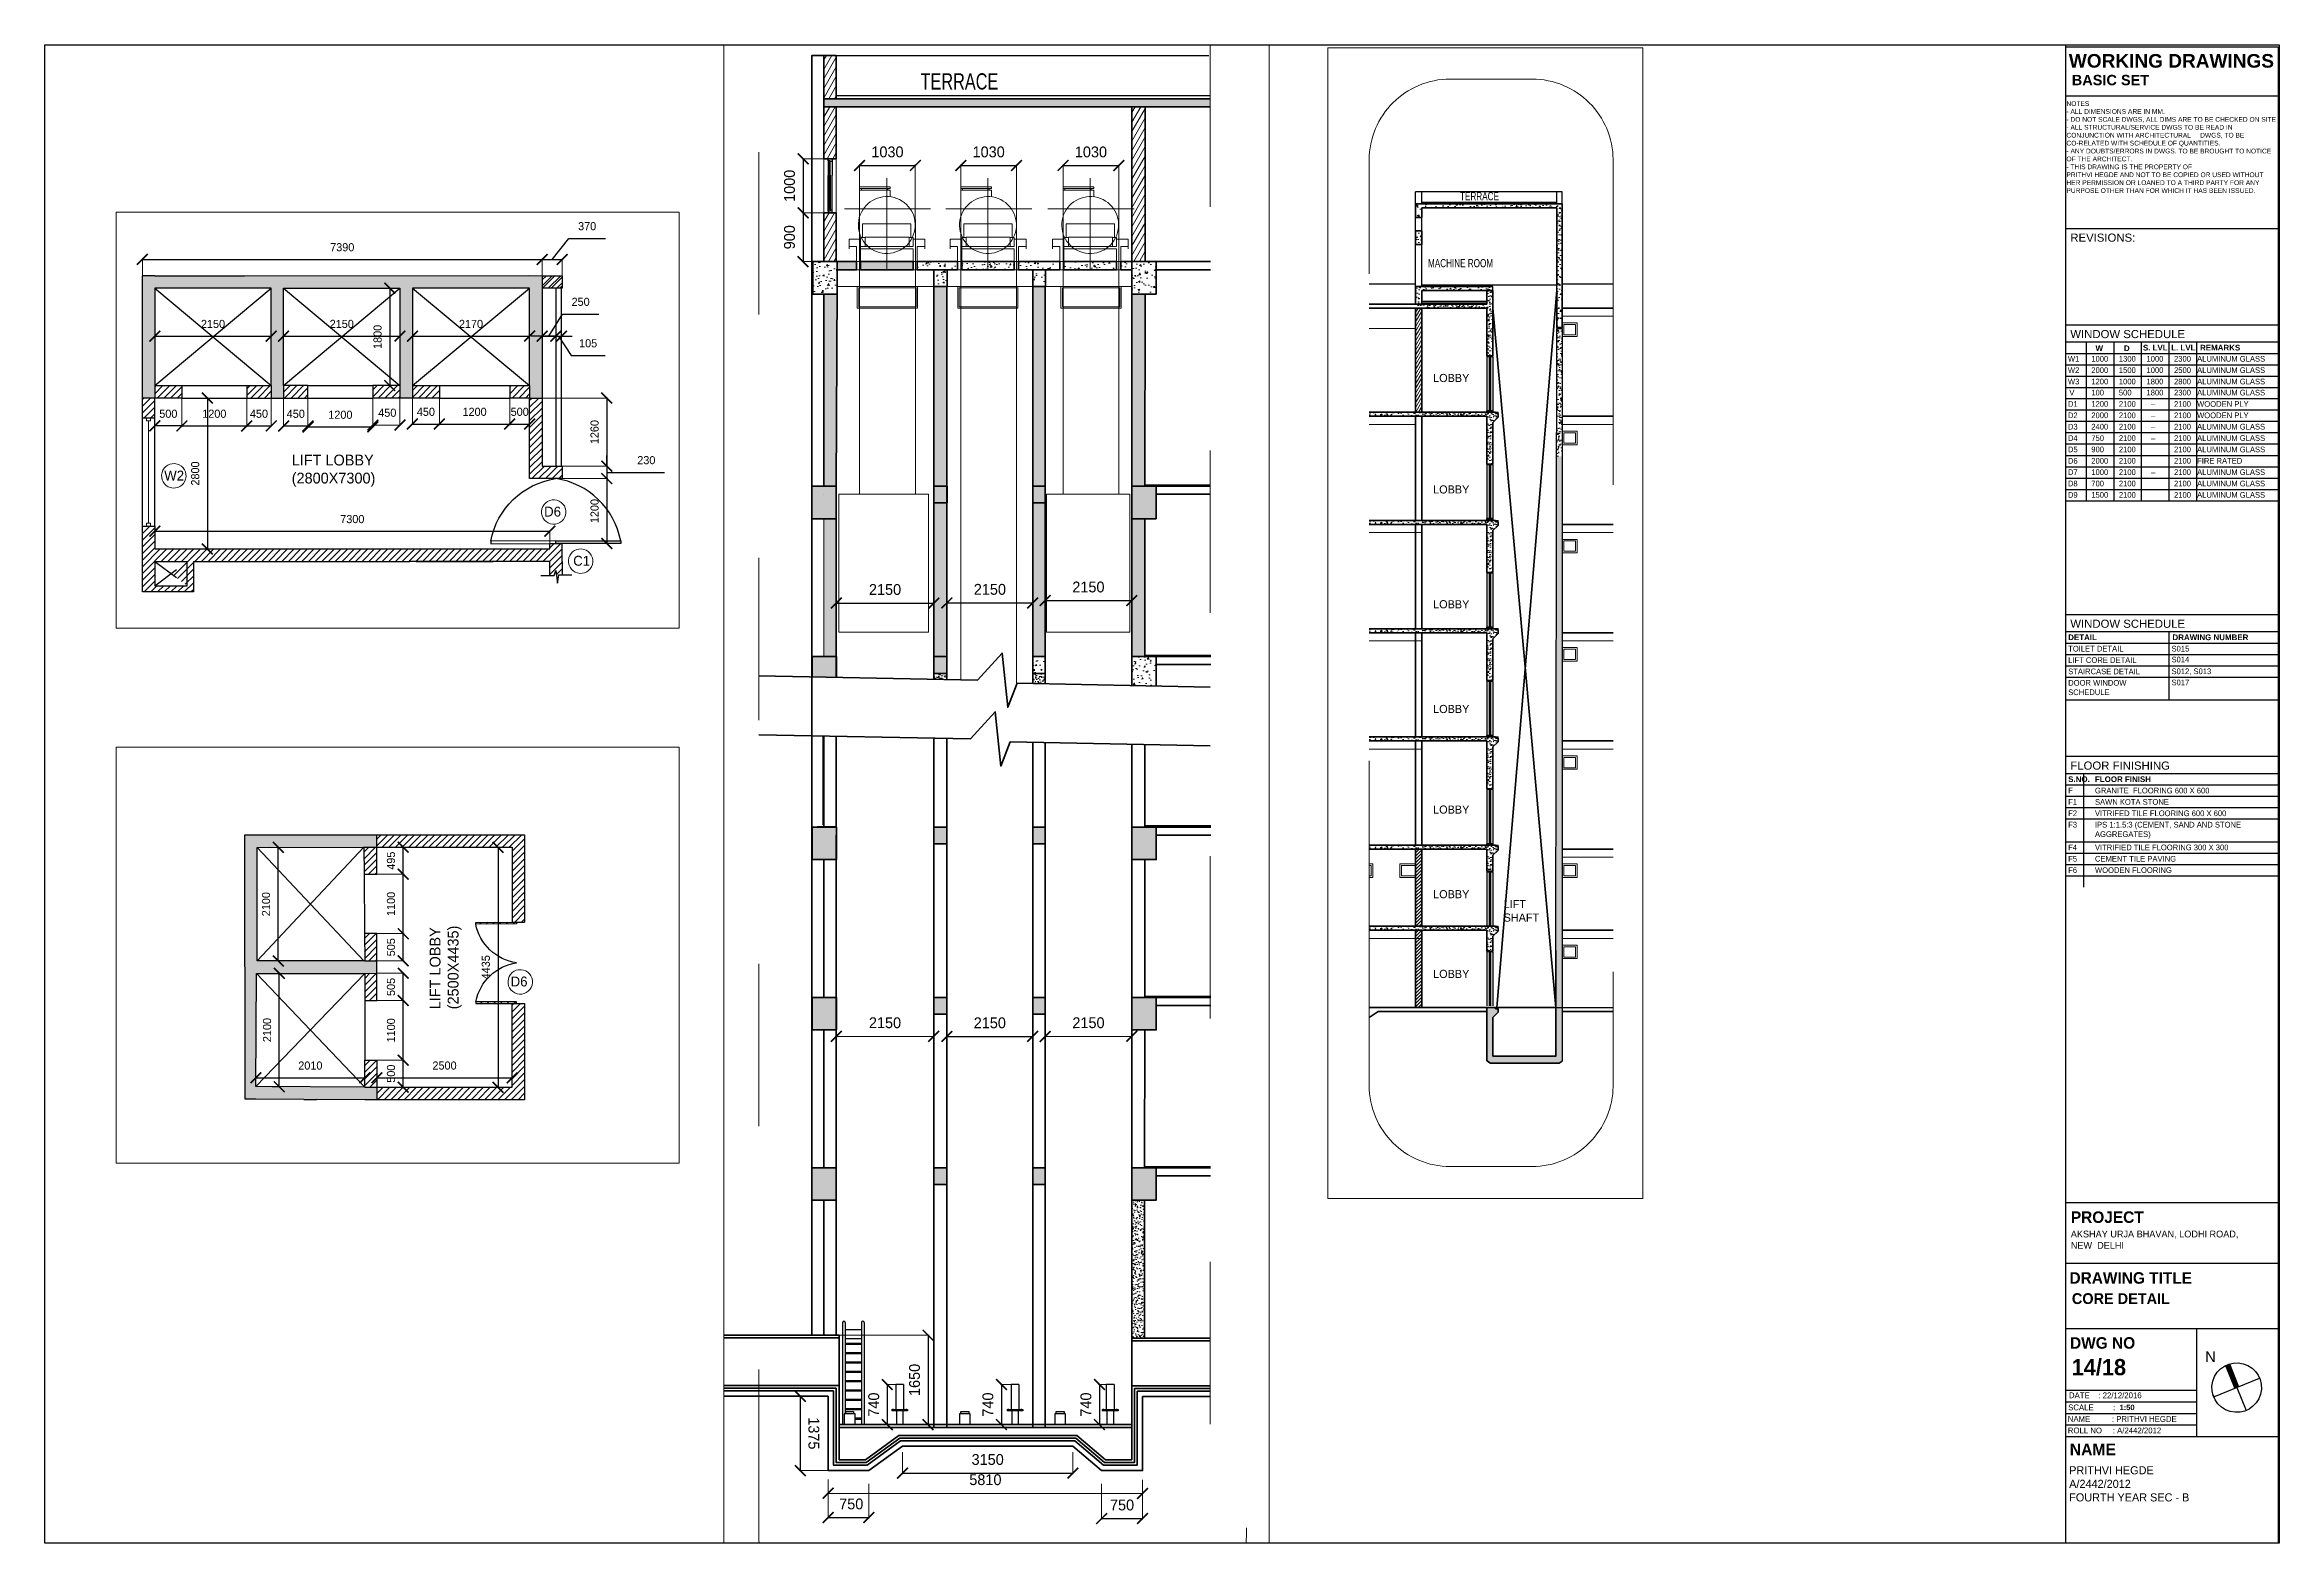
# Paper-space layout 'CoreDetail' of a CAD drawing. Header units: millimetres. Extents: x 0 to 826, y 0 to 554.
# The model-space entities are those that its viewports show. They can reach past a viewport. Long polylines and large blocks are cut down to what shows.
import ezdxf

# ---------------------------------------------------------------- set-up
doc = ezdxf.new("R2010")
doc.units = ezdxf.units.MM
doc.header["$MEASUREMENT"] = 0
for name, pattern in [('1', [0]), ('ACAD_ISO03W100', [30, 12, -18]), ('ACAD_ISO10W100', [18, 12, -3, 0, -3]), ('DASHED', [0.75, 0.5, -0.25]), ('DASHED2', [0.375, 0.25, -0.125])]:
    doc.linetypes.add(name, pattern=pattern)
for name, color, linetype in [('18FL1', 141, 'Continuous'), ('18SC1', 3, 'Continuous'), ('25ST1', 140, 'Continuous'), ('25WD1', 140, 'Continuous'), ('70WA1', 7, 'Continuous'), ('A-BLUE', 5, 'Continuous'), ('A-LIGHT', 8, 'Continuous'), ('A-MAGENTA', 6, 'Continuous'), ('A-RED', 10, 'Continuous'), ('basement', 7, 'Continuous'), ('DOOR', 7, 'Continuous'), ('ELEVATION 4', 6, 'Continuous'), ('elevation lines', 5, 'Continuous'), ('ELEVATIONS', 5, 'Continuous'), ('OFFICE$BACK', 8, 'Continuous'), ('OFFICE$FURN', 2, 'Continuous'), ('OFFICE$NOTSOBACK', 6, 'Continuous'), ('OFFICE$STAIRS', 5, 'Continuous'), ('OFFICE$WALLS', 10, 'Continuous'), ('PUBLIC$FURN', 2, 'Continuous'), ('PUBLIC$WALLS', 10, 'Continuous'), ('TIT INNER', 8, 'Continuous'), ('title', 6, 'Continuous')]:
    doc.layers.add(name, color=color, linetype=linetype)
for name, color, linetype, lineweight in [('70CL1', 13, 'Continuous', 30), ('A-WALL', 113, 'Continuous', 18), ('DIMENSIONS', 2, '1', 15), ('ELEVATION', 5, 'Continuous', 9), ('HATCH', 8, '1', 18), ('PLASTER', 7, 'Continuous', 25), ('SECTION', 7, 'Continuous', 35), ('section think', 172, 'Continuous', 50), ('SLAB', 240, 'Continuous', 40), ('structure grid', 8, 'ACAD_ISO10W100', 15), ('Text', 11, 'Continuous', 9), ('Tile Elevation', 234, 'Continuous', 9), ('W & DOORS', 6, 'Continuous', 9), ('WALL', 10, '1', 20), ('walls', 10, 'Continuous', 20), ('water proofing', 222, 'Continuous', 9)]:
    doc.layers.add(name, color=color, linetype=linetype, lineweight=lineweight)
doc.styles.add('GOP', font='arial.ttf')
doc.dimstyles.new('MAIN DIM', dxfattribs={"dimscale": 100, "dimtxt": 2, "dimasz": 2, "dimexe": 0.18, "dimexo": 0.0625, "dimgap": 1.5, "dimtad": 1, "dimtoh": 1, "dimdec": 0, "dimrnd": 5, "dimzin": 0, "dimdsep": 46, "dimtxsty": 'Standard', "dimblk": 'ARCHTICK', "dimcen": 0.09, "dimclre": 8, "dimadec": 0, "dimazin": 0, "dimtfac": 1, "dimtdec": 0, "dimtofl": 0, "dimtmove": 0, "dimatfit": 3, "dimfxl": 1, "dimtolj": 1, "dimtzin": 0, "dimlwe": 5, "dimarcsym": 0})
pattern_1 = [(65.20869, (2655558.68, -759890.67), (283.4406, 51.04338), [30, -330]), (10.20869, (2655558.68, -759890.67), (-132.4874, 275.7794), [24, -264]), (115.66013, (2655582.3, -759886.42), (150.9532, 326.82278), [25.49608, -280.45684]), (61.39289, (2655537.7, -759813.47), (429.31385, 48.10121), [45, -495]), (111.84432, (2655573.47, -759809.46), (258.55245, 474.0787), [38.24414, -420.6855]), (6.39285, (2655537.7, -759813.47), (258.55245, 474.0787), [36, -396]), (36.20869, (2655581.54, -759822.28), (272.64906, -92.77118), [30, -330]), (341.20869, (2655581.54, -759822.28), (17.82441, 305.43327), [24, -264]), (86.66013, (2655604.26, -759830), (290.47347, 212.66209), [25.49608, -280.45684]), (52.708688, (2655558.68, -759890.67), (-30.23836, 129.769913), [0, -260.8, 0, -268, 0, -265]), (22.708688, (2655558.68, -759890.67), (60.155115, 179.84424), [0, -152.8, 0, -254.8, 0, -101]), (342.708688, (2655472.6, -759914.07), (208.417269, 47.31026), [0, -100, 0, -312, 0, -414]), (332.708688, (2655434, -759924.56), (214.599996, 99.835765), [0, -130, 0, -207.2, 0, -294])]
pattern_2 = [(80.417375, (672.9, -1309.12), (260.12309, 123.612208), [30, -330]), (25.417375, (672.9, -1309.12), (-200.193987, 231.364556), [24, -264]), (130.86882, (694.58, -1298.81), (59.929104, 354.97676), [25.496077, -280.456845]), (76.601575, (632.4, -1240.13), (401.65922, 159.040815), [45, -495]), (127.05301, (665.87, -1226.87), (125.129426, 525.302415), [38.24414, -420.6855]), (21.60154, (632.4, -1240.13), (125.12943, 525.302414), [36, -396]), (51.417375, (677.02, -1237.12), (287.437169, -17.996504), [30, -330]), (356.417375, (677.02, -1237.12), (-62.925844, 299.41197), [24, -264]), (101.86882, (700.97, -1238.62), (224.511322, 281.415465), [25.496076, -280.456845]), (67.917375, (672.9, -1309.12), (-63.222568, 117.2923515), [0, -260.8, 0, -268, 0, -265]), (37.917375, (672.9, -1309.12), (10.868758, 189.326329), [0, -152.8, 0, -254.8, 0, -101]), (357.917375, (595.98, -1354.28), (188.7066535, 100.3285475), [0, -100, 0, -312, 0, -414]), (347.917375, (561.48, -1374.53), (180.893537, 152.636387), [0, -130, 0, -207.2, 0, -294])]
pattern_3 = [(65.208688, (672.9, -1309.12), (212.580449, 38.282537), [22.5, -247.5]), (10.208688, (672.9, -1309.12), (-99.365552, 206.834551), [18, -198]), (115.660132, (690.62, -1305.93), (113.214897, 245.117086), [19.122058, -210.342634]), (61.392888, (657.16, -1251.22), (321.98539, 36.07591), [33.75, -371.25]), (111.844323, (684, -1248.2), (193.91434, 355.559036), [28.683103, -315.51413]), (6.392852, (657.16, -1251.22), (193.91434, 355.559036), [27, -297]), (36.208688, (690.04, -1257.82), (204.486793, -69.578385), [22.5, -247.5]), (341.208688, (690.04, -1257.82), (13.36831, 229.07495), [18, -198]), (86.660132, (707.08, -1263.62), (217.8551, 159.496564), [19.122057, -210.342634]), (52.7086876, (672.9, -1309.116), (-22.6787693, 97.327435), [0, -195.6, 0, -201, 0, -198.75]), (22.7086876, (672.9, -1309.12), (45.1163365, 134.8831805), [0, -114.6, 0, -191.1, 0, -75.75]), (342.7086876, (608.34, -1326.67), (156.3129514, 35.4826946), [0, -75, 0, -234, 0, -310.5]), (332.7086876, (579.4, -1334.54), (160.949997, 74.876824), [0, -97.5, 0, -155.4, 0, -220.5])]
pattern_4 = [(80.417375, (672.9, -1309.12), (130.061545, 61.806104), [15, -165]), (25.417375, (672.9, -1309.12), (-100.096994, 115.682278), [12, -132]), (130.86882, (683.74, -1303.97), (29.964552, 177.48838), [12.748038, -140.228422]), (76.601575, (652.65, -1274.62), (200.82961, 79.520407), [22.5, -247.5]), (127.053011, (669.38, -1268), (62.564713, 262.651207), [19.122068, -210.342752]), (21.601539, (652.65, -1274.62), (62.564713, 262.651207), [18, -198]), (51.417375, (674.96, -1273.12), (143.718584, -8.998252), [15, -165]), (356.417375, (674.96, -1273.12), (-31.462922, 149.705985), [12, -132]), (101.86882, (686.94, -1273.87), (112.255661, 140.7077326), [12.748038, -140.228422]), (67.9173752, (672.9, -1309.116), (-31.6112839, 58.6461758), [0, -130.4, 0, -134, 0, -132.5]), (37.9173752, (672.9, -1309.116), (5.434379, 94.6631646), [0, -76.4, 0, -127.4, 0, -50.5]), (357.9173752, (634.44, -1331.697), (94.3533267, 50.1642737), [0, -50, 0, -156, 0, -207]), (347.9173752, (617.19, -1341.82), (90.4467686, 76.3181936), [0, -65, 0, -103.6, 0, -147])]
pattern_5 = [(75.4173752, (672.9, -1309.12), (-84.681237, 22.03039), [])]
pattern_6 = [(60.2086876, (672.9, -1309.12), (-75.93607, 43.473708), [])]

# ---------------------------------------------------------------- blocks, each defined once
blk = doc.blocks.new('WINH')
at = {"layer": '18SC1'}
for p, q in [((0, -0.4), (-1, -0.4)), ((0, -0.6), (-1, -0.6))]:
    blk.add_line(p, q, dxfattribs=at)
at = {"layer": '25WD1'}
for p, q in [((0, 0), (-1, 0)), ((0, -1), (-1, -1))]:
    blk.add_line(p, q, dxfattribs=at)
blk = doc.blocks.new('door')
blk.add_lwpolyline([(-33242, 86395), (-33205, 86395), (-33204, 85495), (-33241, 85495), (-33242, 86395)])
blk.add_arc((-33407, 86552), 1076, 280.8778, 351.6985)
blk = doc.blocks.new("windowwide'")
at = {"layer": 'elevation lines'}
for p, q in [((1047619, -1448895), (1047619, -1450895)), ((1047851, -1450895), (1047851, -1448895))]:
    blk.add_line(p, q, dxfattribs=at)
at = {"layer": 'walls'}
for p, q in [((1047617, -1448895), (1047850, -1448895)), ((1047620, -1448895), (1047851, -1448895)), ((1047735, -1448951), (1047735, -1450840))]:
    blk.add_line(p, q, dxfattribs=at)
at = {"layer": 'walls', "extrusion": (-3.76158e-37, -1.06911e-50, -1)}
for p, q in [((1047850, -1450895), (1047618, -1450895)), ((1047851, -1450895), (1047619, -1450895))]:
    blk.add_line(p, q, dxfattribs=at)
at = {"layer": 'walls'}
for points in [[(1047697, -1448950), (1047697, -1448895), (1047773, -1448895), (1047773, -1448951)], [(1047697, -1450895), (1047697, -1450840), (1047772, -1450840), (1047772, -1450895)]]:
    blk.add_lwpolyline(points, close=True, dxfattribs=at)
blk = doc.blocks.new('W2')
at = {"layer": 'Text'}
blk.add_circle((1021293, -1483266), 226, dxfattribs=at)
at = {"layer": 'Text', "insert": (1021116, -1483353), "char_height": 182.9, "attachment_point": 7, "rotation": 0.0052}
blk.add_mtext_dynamic_manual_height_columns('W2', width=7763.53, gutter_width=25.4, heights=[0], dxfattribs=at)
blk = doc.blocks.new('D6TXT')
at = {"layer": 'Text'}
blk.add_circle((988777, -1469384), 226, dxfattribs=at)
at = {"layer": 'Text', "insert": (988599, -1469471), "char_height": 182.9, "attachment_point": 7, "rotation": 0.0052}
blk.add_mtext_dynamic_manual_height_columns('D6', width=7763.53, gutter_width=25.4, heights=[0], dxfattribs=at)
blk = doc.blocks.new('C1TXT')
at = {"layer": 'Text'}
blk.add_circle((998091, -1440457, 0), 226, dxfattribs=at)
at = {"layer": 'Text', "insert": (997954, -1440544, 0), "char_height": 182.9, "attachment_point": 7, "rotation": 0.0052}
blk.add_mtext_dynamic_manual_height_columns('C1', width=7763.53, gutter_width=25.4, heights=[0], dxfattribs=at)
blk = doc.blocks.new('_ArchTick')
at = {"color": 0, "linetype": 'ByBlock', "const_width": 0.15}
blk.add_lwpolyline([(-0.5, -0.5), (0.5, 0.5)], dxfattribs=at)
blk = doc.blocks.new('*D393')
at = {"layer": 'Defpoints', "color": 0, "ltscale": 15, "transparency": 16777216}
for p in [(2106229, -948328), (2106229, -948328), (2104697, -948743)]:
    blk.add_point(p, dxfattribs=at)
at = {"layer": 'DIMENSIONS', "color": 0, "lineweight": -2, "ltscale": 15, "transparency": 16777216}
blk.add_line((2104697, -948743), (2106229, -948328), dxfattribs=at)
at = {"layer": 'DIMENSIONS', "color": 8, "linetype": 'DASHED2', "lineweight": 5, "ltscale": 15, "transparency": 16777216}
for p, q in [((2106231, -948334), (2106234, -948345)), ((2104699, -948749), (2104702, -948761))]:
    blk.add_line(p, q, dxfattribs=at)
at = {"layer": 'DIMENSIONS', "color": 0, "lineweight": -2, "ltscale": 15, "transparency": 16777216, "xscale": 200, "yscale": 200, "zscale": 200}
for p, rotation in [((2106229, -948328), 15.17215578019662), ((2104697, -948743), 195.1721557801966)]:
    blk.add_blockref('_ArchTick', p, dxfattribs=dict(at, rotation=rotation))
at = {"layer": 'DIMENSIONS', "color": 0, "ltscale": 15, "transparency": 16777216, "insert": (2105398, -948294), "char_height": 200, "attachment_point": 5, "rotation": 15.1722}
blk.add_mtext('\\A1;2150', dxfattribs=at)
blk = doc.blocks.new('*D394')
at = {"layer": 'Defpoints', "color": 0, "ltscale": 15, "transparency": 16777216}
for p in [(2107982, -947805), (2107982, -947805), (2106438, -948225)]:
    blk.add_point(p, dxfattribs=at)
at = {"layer": 'DIMENSIONS', "color": 0, "lineweight": -2, "ltscale": 15, "transparency": 16777216}
blk.add_line((2106438, -948225), (2107982, -947805), dxfattribs=at)
at = {"layer": 'DIMENSIONS', "color": 8, "linetype": 'DASHED2', "lineweight": 5, "ltscale": 15, "transparency": 16777216}
for p, q in [((2107984, -947811), (2107987, -947822)), ((2106440, -948231), (2106443, -948242))]:
    blk.add_line(p, q, dxfattribs=at)
at = {"layer": 'DIMENSIONS', "color": 0, "lineweight": -2, "ltscale": 15, "transparency": 16777216, "xscale": 200, "yscale": 200, "zscale": 200}
for p, rotation in [((2107982, -947805), 15.20868761617213), ((2106438, -948225), 195.2086876161722)]:
    blk.add_blockref('_ArchTick', p, dxfattribs=dict(at, rotation=rotation))
at = {"layer": 'DIMENSIONS', "color": 0, "ltscale": 15, "transparency": 16777216, "insert": (2107144, -947774), "char_height": 200, "attachment_point": 5, "rotation": 15.2087}
blk.add_mtext('\\A1;2150', dxfattribs=at)
blk = doc.blocks.new('*D395')
at = {"layer": 'Defpoints', "color": 0, "ltscale": 15, "transparency": 16777216}
for p in [(2104464, -948811), (2104464, -948811), (2102725, -949282)]:
    blk.add_point(p, dxfattribs=at)
at = {"layer": 'DIMENSIONS', "color": 0, "lineweight": -2, "ltscale": 15, "transparency": 16777216}
blk.add_line((2102725, -949282), (2104464, -948811), dxfattribs=at)
at = {"layer": 'DIMENSIONS', "color": 8, "linetype": 'DASHED2', "lineweight": 5, "ltscale": 15, "transparency": 16777216}
for p, q in [((2104462, -948805), (2104459, -948794)), ((2102724, -949276), (2102721, -949265))]:
    blk.add_line(p, q, dxfattribs=at)
at = {"layer": 'DIMENSIONS', "color": 0, "lineweight": -2, "ltscale": 15, "transparency": 16777216, "xscale": 200, "yscale": 200, "zscale": 200}
for p, rotation in [((2104464, -948811), 15.17175973333793), ((2102725, -949282), 195.171759733338)]:
    blk.add_blockref('_ArchTick', p, dxfattribs=dict(at, rotation=rotation))
at = {"layer": 'DIMENSIONS', "color": 0, "ltscale": 15, "transparency": 16777216, "insert": (2103529, -948805), "char_height": 200, "attachment_point": 5, "rotation": 15.1718}
blk.add_mtext('\\A1;2150', dxfattribs=at)
blk = doc.blocks.new('*D396')
at = {"layer": 'Defpoints', "color": 0, "ltscale": 15, "transparency": 16777216}
for p in [(2106495, -956287), (2104758, -956758), (2106563, -956539)]:
    blk.add_point(p, dxfattribs=at)
at = {"layer": 'DIMENSIONS', "color": 8, "linetype": 'DASHED2', "lineweight": 5, "ltscale": 15, "transparency": 16777216}
for p, q in [((2106497, -956293), (2106568, -956556)), ((2104759, -956764), (2104830, -957026))]:
    blk.add_line(p, q, dxfattribs=at)
at = {"layer": 'DIMENSIONS', "color": 0, "lineweight": -2, "ltscale": 15, "transparency": 16777216}
blk.add_line((2104826, -957009), (2106563, -956539), dxfattribs=at)
at = {"layer": 'DIMENSIONS', "color": 0, "lineweight": -2, "ltscale": 15, "transparency": 16777216, "xscale": 200, "yscale": 200, "zscale": 200}
for p, rotation in [((2106563, -956539), 15.14394796844638), ((2104826, -957009), 195.1439479684464)]:
    blk.add_blockref('_ArchTick', p, dxfattribs=dict(at, rotation=rotation))
at = {"layer": 'DIMENSIONS', "color": 0, "ltscale": 15, "transparency": 16777216, "insert": (2105629, -956533), "char_height": 200, "attachment_point": 5, "rotation": 15.1439}
blk.add_mtext('\\A1;2150', dxfattribs=at)
blk = doc.blocks.new('*D397')
at = {"layer": 'Defpoints', "color": 0, "ltscale": 15, "transparency": 16777216}
for p in [(2108261, -955807), (2108329, -956059), (2106731, -956223)]:
    blk.add_point(p, dxfattribs=at)
at = {"layer": 'DIMENSIONS', "color": 0, "lineweight": -2, "ltscale": 15, "transparency": 16777216}
blk.add_line((2106799, -956475), (2108329, -956059), dxfattribs=at)
at = {"layer": 'DIMENSIONS', "color": 8, "linetype": 'DASHED2', "lineweight": 5, "ltscale": 15, "transparency": 16777216}
for p, q in [((2108263, -955813), (2108334, -956076)), ((2106732, -956229), (2106804, -956492))]:
    blk.add_line(p, q, dxfattribs=at)
at = {"layer": 'DIMENSIONS', "color": 0, "lineweight": -2, "ltscale": 15, "transparency": 16777216, "xscale": 200, "yscale": 200, "zscale": 200}
for p, rotation in [((2108329, -956059), 15.20868761617643), ((2106799, -956475), 195.2086876161764)]:
    blk.add_blockref('_ArchTick', p, dxfattribs=dict(at, rotation=rotation))
at = {"layer": 'DIMENSIONS', "color": 0, "ltscale": 15, "transparency": 16777216, "insert": (2107499, -956026), "char_height": 200, "attachment_point": 5, "rotation": 15.2087}
blk.add_mtext('\\A1;2150', dxfattribs=at)
blk = doc.blocks.new('*D398')
at = {"layer": 'Defpoints', "color": 0, "ltscale": 15, "transparency": 16777216}
for p in [(2110028, -955324), (2110097, -955575), (2108483, -955747)]:
    blk.add_point(p, dxfattribs=at)
at = {"layer": 'DIMENSIONS', "color": 0, "lineweight": -2, "ltscale": 15, "transparency": 16777216}
blk.add_line((2108552, -955999), (2110097, -955575), dxfattribs=at)
at = {"layer": 'DIMENSIONS', "color": 8, "linetype": 'DASHED2', "lineweight": 5, "ltscale": 15, "transparency": 16777216}
for p, q in [((2110030, -955330), (2110102, -955593)), ((2108485, -955753), (2108557, -956016))]:
    blk.add_line(p, q, dxfattribs=at)
at = {"layer": 'DIMENSIONS', "color": 0, "lineweight": -2, "ltscale": 15, "transparency": 16777216, "xscale": 200, "yscale": 200, "zscale": 200}
for p, rotation in [((2110097, -955575), 15.31633154636508), ((2108552, -955999), 195.3163315463651)]:
    blk.add_blockref('_ArchTick', p, dxfattribs=dict(at, rotation=rotation))
at = {"layer": 'DIMENSIONS', "color": 0, "ltscale": 15, "transparency": 16777216, "insert": (2109258, -955546), "char_height": 200, "attachment_point": 5, "rotation": 15.3163}
blk.add_mtext('\\A1;2150', dxfattribs=at)
blk = doc.blocks.new('*D399')
at = {"layer": 'Defpoints', "color": 0, "ltscale": 15, "transparency": 16777216}
for p in [(2106427, -963470), (2106289, -964931), (2106787, -964796)]:
    blk.add_point(p, dxfattribs=at)
at = {"layer": 'DIMENSIONS', "color": 8, "linetype": 'DASHED2', "lineweight": 5, "ltscale": 15, "transparency": 16777216}
for p, q in [((2106421, -963472), (2105911, -963610)), ((2106781, -964797), (2106272, -964936))]:
    blk.add_line(p, q, dxfattribs=at)
at = {"layer": 'DIMENSIONS', "color": 0, "lineweight": -2, "ltscale": 15, "transparency": 16777216}
blk.add_line((2105929, -963605), (2106289, -964931), dxfattribs=at)
at = {"layer": 'DIMENSIONS', "color": 0, "lineweight": -2, "ltscale": 15, "transparency": 16777216, "xscale": 200, "yscale": 200, "zscale": 200}
for p, rotation in [((2105929, -963605), 105.2086876161669), ((2106289, -964931), 285.2086876161669)]:
    blk.add_blockref('_ArchTick', p, dxfattribs=dict(at, rotation=rotation))
at = {"layer": 'DIMENSIONS', "color": 0, "ltscale": 15, "transparency": 16777216, "insert": (2106350, -964201), "char_height": 200, "attachment_point": 5, "rotation": 285.2087}
blk.add_mtext('\\A1;1375', dxfattribs=at)
blk = doc.blocks.new('*D400')
at = {"layer": 'Defpoints', "color": 0, "ltscale": 15, "transparency": 16777216}
for p in [(2112437, -963431), (2112504, -963678), (2106829, -964949)]:
    blk.add_point(p, dxfattribs=at)
at = {"layer": 'DIMENSIONS', "color": 8, "linetype": 'DASHED2', "lineweight": 5, "ltscale": 15, "transparency": 16777216}
for p, q in [((2112439, -963437), (2112509, -963695)), ((2106831, -964955), (2106901, -965214))]:
    blk.add_line(p, q, dxfattribs=at)
at = {"layer": 'DIMENSIONS', "color": 0, "lineweight": -2, "ltscale": 15, "transparency": 16777216}
blk.add_line((2106896, -965196), (2112504, -963678), dxfattribs=at)
at = {"layer": 'DIMENSIONS', "color": 0, "lineweight": -2, "ltscale": 15, "transparency": 16777216, "xscale": 200, "yscale": 200, "zscale": 200}
for p, rotation in [((2112504, -963678), 15.14844919818145), ((2106896, -965196), 195.1484491981815)]:
    blk.add_blockref('_ArchTick', p, dxfattribs=dict(at, rotation=rotation))
at = {"layer": 'DIMENSIONS', "color": 0, "ltscale": 15, "transparency": 16777216, "insert": (2109635, -964196), "char_height": 200, "attachment_point": 5, "rotation": 15.1484}
blk.add_mtext('\\A1;5810', dxfattribs=at)
blk = doc.blocks.new('*D401')
at = {"layer": 'Defpoints', "color": 0, "ltscale": 15, "transparency": 16777216}
for p in [(2106849, -965022), (2107574, -964825), (2107740, -965435)]:
    blk.add_point(p, dxfattribs=at)
at = {"layer": 'DIMENSIONS', "color": 8, "linetype": 'DASHED2', "lineweight": 5, "ltscale": 15, "transparency": 16777216}
for p, q in [((2106851, -965028), (2107019, -965649)), ((2107576, -964831), (2107745, -965452))]:
    blk.add_line(p, q, dxfattribs=at)
at = {"layer": 'DIMENSIONS', "color": 0, "lineweight": -2, "ltscale": 15, "transparency": 16777216}
blk.add_line((2107015, -965632), (2107740, -965435), dxfattribs=at)
at = {"layer": 'DIMENSIONS', "color": 0, "lineweight": -2, "ltscale": 15, "transparency": 16777216, "xscale": 200, "yscale": 200, "zscale": 200}
for p, rotation in [((2107015, -965632), 195.2086876161693), ((2107740, -965435), 15.20868761616927)]:
    blk.add_blockref('_ArchTick', p, dxfattribs=dict(at, rotation=rotation))
at = {"layer": 'DIMENSIONS', "color": 0, "ltscale": 15, "transparency": 16777216, "insert": (2107360, -965279), "char_height": 200, "attachment_point": 5, "rotation": 15.2087}
blk.add_mtext('\\A1;750', dxfattribs=at)
blk = doc.blocks.new('*D402')
at = {"layer": 'Defpoints', "color": 0, "ltscale": 15, "transparency": 16777216}
for p in [(2111061, -963275), (2111164, -963653), (2108020, -964102)]:
    blk.add_point(p, dxfattribs=at)
at = {"layer": 'DIMENSIONS', "color": 8, "linetype": 'DASHED2', "lineweight": 5, "ltscale": 15, "transparency": 16777216}
for p, q in [((2111063, -963281), (2111169, -963670)), ((2108022, -964108), (2108127, -964497))]:
    blk.add_line(p, q, dxfattribs=at)
at = {"layer": 'DIMENSIONS', "color": 0, "lineweight": -2, "ltscale": 15, "transparency": 16777216}
blk.add_line((2108123, -964480), (2111164, -963653), dxfattribs=at)
at = {"layer": 'DIMENSIONS', "color": 0, "lineweight": -2, "ltscale": 15, "transparency": 16777216, "xscale": 200, "yscale": 200, "zscale": 200}
for p, rotation in [((2111164, -963653), 15.20923648692246), ((2108123, -964480), 195.2092364869225)]:
    blk.add_blockref('_ArchTick', p, dxfattribs=dict(at, rotation=rotation))
at = {"layer": 'DIMENSIONS', "color": 0, "ltscale": 15, "transparency": 16777216, "insert": (2109578, -963825), "char_height": 200, "attachment_point": 5, "rotation": 15.2092}
blk.add_mtext('\\A1;3150', dxfattribs=at)
blk = doc.blocks.new('*D403')
at = {"layer": 'Defpoints', "color": 0, "ltscale": 15, "transparency": 16777216}
for p in [(2112455, -963499), (2111725, -963697), (2112626, -964127)]:
    blk.add_point(p, dxfattribs=at)
at = {"layer": 'DIMENSIONS', "color": 8, "linetype": 'DASHED2', "lineweight": 5, "ltscale": 15, "transparency": 16777216}
for p, q in [((2112457, -963505), (2112631, -964145)), ((2111727, -963703), (2111900, -964343))]:
    blk.add_line(p, q, dxfattribs=at)
at = {"layer": 'DIMENSIONS', "color": 0, "lineweight": -2, "ltscale": 15, "transparency": 16777216}
blk.add_line((2111896, -964325), (2112626, -964127), dxfattribs=at)
at = {"layer": 'DIMENSIONS', "color": 0, "lineweight": -2, "ltscale": 15, "transparency": 16777216, "xscale": 200, "yscale": 200, "zscale": 200}
for p, rotation in [((2111896, -964325), 195.1806599039423), ((2112626, -964127), 15.1806599039423)]:
    blk.add_blockref('_ArchTick', p, dxfattribs=dict(at, rotation=rotation))
at = {"layer": 'DIMENSIONS', "color": 0, "ltscale": 15, "transparency": 16777216, "insert": (2112195, -963985), "char_height": 200, "attachment_point": 5, "rotation": 15.1807}
blk.add_mtext('\\A1;750', dxfattribs=at)
blk = doc.blocks.new('*D404')
at = {"layer": 'Defpoints', "color": 0, "ltscale": 15, "transparency": 16777216}
for p in [(2107665, -962907), (2107618, -963689), (2107872, -963620)]:
    blk.add_point(p, dxfattribs=at)
at = {"layer": 'DIMENSIONS', "color": 8, "linetype": 'DASHED2', "lineweight": 5, "ltscale": 15, "transparency": 16777216}
for p, q in [((2107659, -962909), (2107406, -962978)), ((2107866, -963622), (2107601, -963694))]:
    blk.add_line(p, q, dxfattribs=at)
at = {"layer": 'DIMENSIONS', "color": 0, "lineweight": -2, "ltscale": 15, "transparency": 16777216}
blk.add_line((2107424, -962973), (2107618, -963689), dxfattribs=at)
at = {"layer": 'DIMENSIONS', "color": 0, "lineweight": -2, "ltscale": 15, "transparency": 16777216, "xscale": 200, "yscale": 200, "zscale": 200}
for p, rotation in [((2107424, -962973), 105.2086876161717), ((2107618, -963689), 285.2086876161716)]:
    blk.add_blockref('_ArchTick', p, dxfattribs=dict(at, rotation=rotation))
at = {"layer": 'DIMENSIONS', "color": 0, "ltscale": 15, "transparency": 16777216, "insert": (2107280, -963397), "char_height": 200, "attachment_point": 5, "rotation": 105.2087}
blk.add_mtext('\\A1;740', dxfattribs=at)
blk = doc.blocks.new('*D405')
at = {"layer": 'Defpoints', "color": 0, "ltscale": 15, "transparency": 16777216}
for p in [(2106324, -962329), (2108346, -963491), (2106757, -963923)]:
    blk.add_point(p, dxfattribs=at)
at = {"layer": 'DIMENSIONS', "color": 8, "linetype": 'DASHED2', "lineweight": 5, "ltscale": 15, "transparency": 16777216}
for p, q in [((2106330, -962327), (2107930, -961892)), ((2106763, -963921), (2108364, -963486))]:
    blk.add_line(p, q, dxfattribs=at)
at = {"layer": 'DIMENSIONS', "color": 0, "lineweight": -2, "ltscale": 15, "transparency": 16777216}
blk.add_line((2107913, -961897), (2108346, -963491), dxfattribs=at)
at = {"layer": 'DIMENSIONS', "color": 0, "lineweight": -2, "ltscale": 15, "transparency": 16777216, "xscale": 200, "yscale": 200, "zscale": 200}
for p, rotation in [((2107913, -961897), 105.2086876161717), ((2108346, -963491), 285.2086876161716)]:
    blk.add_blockref('_ArchTick', p, dxfattribs=dict(at, rotation=rotation))
at = {"layer": 'DIMENSIONS', "color": 0, "ltscale": 15, "transparency": 16777216, "insert": (2107888, -962759), "char_height": 200, "attachment_point": 5, "rotation": 105.2087}
blk.add_mtext('\\A1;1650', dxfattribs=at)
blk = doc.blocks.new('*D406')
at = {"layer": 'Defpoints', "color": 0, "ltscale": 15, "transparency": 16777216}
for p in [(2109632, -962373), (2109838, -963085), (2109655, -963135)]:
    blk.add_point(p, dxfattribs=at)
at = {"layer": 'DIMENSIONS', "color": 8, "linetype": 'DASHED2', "lineweight": 5, "ltscale": 15, "transparency": 16777216}
for p, q in [((2109626, -962375), (2109443, -962424)), ((2109832, -963087), (2109637, -963140))]:
    blk.add_line(p, q, dxfattribs=at)
at = {"layer": 'DIMENSIONS', "color": 0, "lineweight": -2, "ltscale": 15, "transparency": 16777216}
blk.add_line((2109460, -962420), (2109655, -963135), dxfattribs=at)
at = {"layer": 'DIMENSIONS', "color": 0, "lineweight": -2, "ltscale": 15, "transparency": 16777216, "xscale": 200, "yscale": 200, "zscale": 200}
for p, rotation in [((2109460, -962420), 105.2086876161717), ((2109655, -963135), 285.2086876161716)]:
    blk.add_blockref('_ArchTick', p, dxfattribs=dict(at, rotation=rotation))
at = {"layer": 'DIMENSIONS', "color": 0, "ltscale": 15, "transparency": 16777216, "insert": (2109316, -962843), "char_height": 200, "attachment_point": 5, "rotation": 105.2087}
blk.add_mtext('\\A1;740', dxfattribs=at)
blk = doc.blocks.new('*D407')
at = {"layer": 'Defpoints', "color": 0, "ltscale": 15, "transparency": 16777216}
for p in [(2111380, -961898), (2111403, -962660), (2111587, -962610)]:
    blk.add_point(p, dxfattribs=at)
at = {"layer": 'DIMENSIONS', "color": 8, "linetype": 'DASHED2', "lineweight": 5, "ltscale": 15, "transparency": 16777216}
for p, q in [((2111374, -961899), (2111191, -961949)), ((2111581, -962612), (2111385, -962665))]:
    blk.add_line(p, q, dxfattribs=at)
at = {"layer": 'DIMENSIONS', "color": 0, "lineweight": -2, "ltscale": 15, "transparency": 16777216}
blk.add_line((2111208, -961944), (2111403, -962660), dxfattribs=at)
at = {"layer": 'DIMENSIONS', "color": 0, "lineweight": -2, "ltscale": 15, "transparency": 16777216, "xscale": 200, "yscale": 200, "zscale": 200}
for p, rotation in [((2111208, -961944), 105.2086876161717), ((2111403, -962660), 285.2086876161716)]:
    blk.add_blockref('_ArchTick', p, dxfattribs=dict(at, rotation=rotation))
at = {"layer": 'DIMENSIONS', "color": 0, "ltscale": 15, "transparency": 16777216, "insert": (2111064, -962368), "char_height": 200, "attachment_point": 5, "rotation": 105.2087}
blk.add_mtext('\\A1;740', dxfattribs=at)
blk = doc.blocks.new('*D408')
at = {"layer": 'Defpoints', "color": 0, "ltscale": 15, "transparency": 16777216}
for p in [(2100349, -941419), (2100612, -942383), (2100241, -942484)]:
    blk.add_point(p, dxfattribs=at)
at = {"layer": 'DIMENSIONS', "color": 8, "linetype": 'DASHED2', "lineweight": 5, "ltscale": 15, "transparency": 16777216}
for p, q in [((2100343, -941420), (2099961, -941524)), ((2100605, -942385), (2100223, -942489))]:
    blk.add_line(p, q, dxfattribs=at)
at = {"layer": 'DIMENSIONS', "color": 0, "lineweight": -2, "ltscale": 15, "transparency": 16777216}
blk.add_line((2099978, -941519), (2100241, -942484), dxfattribs=at)
at = {"layer": 'DIMENSIONS', "color": 0, "lineweight": -2, "ltscale": 15, "transparency": 16777216, "xscale": 200, "yscale": 200, "zscale": 200}
for p, rotation in [((2099978, -941519), 105.2086876161717), ((2100241, -942484), 285.2086876161716)]:
    blk.add_blockref('_ArchTick', p, dxfattribs=dict(at, rotation=rotation))
at = {"layer": 'DIMENSIONS', "color": 0, "ltscale": 15, "transparency": 16777216, "insert": (2099868, -942067), "char_height": 200, "attachment_point": 5, "rotation": 105.2087}
blk.add_mtext('\\A1;1000', dxfattribs=at)
blk = doc.blocks.new('*D409')
at = {"layer": 'Defpoints', "color": 0, "ltscale": 15, "transparency": 16777216}
for p in [(2100612, -942383), (2100848, -943252), (2100477, -943353)]:
    blk.add_point(p, dxfattribs=at)
at = {"layer": 'DIMENSIONS', "color": 8, "linetype": 'DASHED2', "lineweight": 5, "ltscale": 15, "transparency": 16777216}
for p, q in [((2100605, -942385), (2100223, -942489)), ((2100842, -943254), (2100459, -943358))]:
    blk.add_line(p, q, dxfattribs=at)
at = {"layer": 'DIMENSIONS', "color": 0, "lineweight": -2, "ltscale": 15, "transparency": 16777216}
blk.add_line((2100241, -942484), (2100477, -943353), dxfattribs=at)
at = {"layer": 'DIMENSIONS', "color": 0, "lineweight": -2, "ltscale": 15, "transparency": 16777216, "xscale": 200, "yscale": 200, "zscale": 200}
for p, rotation in [((2100241, -942484), 105.2086876161717), ((2100477, -943353), 285.2086876161716)]:
    blk.add_blockref('_ArchTick', p, dxfattribs=dict(at, rotation=rotation))
at = {"layer": 'DIMENSIONS', "color": 0, "ltscale": 15, "transparency": 16777216, "insert": (2100117, -942984), "char_height": 200, "attachment_point": 5, "rotation": 105.2087}
blk.add_mtext('\\A1;900', dxfattribs=at)
blk = doc.blocks.new('*D410')
at = {"layer": 'Defpoints', "color": 0, "ltscale": 15, "transparency": 16777216}
for p in [(2102013, -941094), (2102541, -943038), (2101547, -943308)]:
    blk.add_point(p, dxfattribs=at)
at = {"layer": 'DIMENSIONS', "color": 0, "lineweight": -2, "ltscale": 15, "transparency": 16777216}
blk.add_line((2101019, -941364), (2102013, -941094), dxfattribs=at)
at = {"layer": 'DIMENSIONS', "color": 8, "linetype": 'DASHED2', "lineweight": 5, "ltscale": 15, "transparency": 16777216}
for p, q in [((2102540, -943032), (2102008, -941077)), ((2101545, -943302), (2101014, -941347))]:
    blk.add_line(p, q, dxfattribs=at)
at = {"layer": 'DIMENSIONS', "color": 0, "lineweight": -2, "ltscale": 15, "transparency": 16777216, "xscale": 200, "yscale": 200, "zscale": 200}
for p, rotation in [((2101019, -941364), 195.2086876161716), ((2102013, -941094), 15.20868761617165)]:
    blk.add_blockref('_ArchTick', p, dxfattribs=dict(at, rotation=rotation))
at = {"layer": 'DIMENSIONS', "color": 0, "ltscale": 15, "transparency": 16777216, "insert": (2101450, -940988), "char_height": 200, "attachment_point": 5, "rotation": 15.2087}
blk.add_mtext('\\A1;1030', dxfattribs=at)
blk = doc.blocks.new('*D411')
at = {"layer": 'Defpoints', "color": 0, "ltscale": 15, "transparency": 16777216}
for p in [(2103818, -940603), (2103367, -942873), (2104361, -942603)]:
    blk.add_point(p, dxfattribs=at)
at = {"layer": 'DIMENSIONS', "color": 0, "lineweight": -2, "ltscale": 15, "transparency": 16777216}
blk.add_line((2102823, -940874), (2103818, -940603), dxfattribs=at)
at = {"layer": 'DIMENSIONS', "color": 8, "linetype": 'DASHED2', "lineweight": 5, "ltscale": 15, "transparency": 16777216}
for p, q in [((2104359, -942596), (2103813, -940586)), ((2103365, -942867), (2102818, -940857))]:
    blk.add_line(p, q, dxfattribs=at)
at = {"layer": 'DIMENSIONS', "color": 0, "lineweight": -2, "ltscale": 15, "transparency": 16777216, "xscale": 200, "yscale": 200, "zscale": 200}
for p, rotation in [((2102823, -940874), 195.2086876161716), ((2103818, -940603), 15.20868761617165)]:
    blk.add_blockref('_ArchTick', p, dxfattribs=dict(at, rotation=rotation))
at = {"layer": 'DIMENSIONS', "color": 0, "ltscale": 15, "transparency": 16777216, "insert": (2103255, -940497), "char_height": 200, "attachment_point": 5, "rotation": 15.2087}
blk.add_mtext('\\A1;1030', dxfattribs=at)
blk = doc.blocks.new('*D412')
at = {"layer": 'Defpoints', "color": 0, "ltscale": 15, "transparency": 16777216}
for p in [(2105641, -940108), (2105176, -942326), (2106171, -942056)]:
    blk.add_point(p, dxfattribs=at)
at = {"layer": 'DIMENSIONS', "color": 8, "linetype": 'DASHED2', "lineweight": 5, "ltscale": 15, "transparency": 16777216}
for p, q in [((2105175, -942320), (2104642, -940361)), ((2106169, -942050), (2105637, -940090))]:
    blk.add_line(p, q, dxfattribs=at)
at = {"layer": 'DIMENSIONS', "color": 0, "lineweight": -2, "ltscale": 15, "transparency": 16777216}
blk.add_line((2104647, -940378), (2105641, -940108), dxfattribs=at)
at = {"layer": 'DIMENSIONS', "color": 0, "lineweight": -2, "ltscale": 15, "transparency": 16777216, "xscale": 200, "yscale": 200, "zscale": 200}
for p, rotation in [((2105641, -940108), 15.20868761617165), ((2104647, -940378), 195.2086876161716)]:
    blk.add_blockref('_ArchTick', p, dxfattribs=dict(at, rotation=rotation))
at = {"layer": 'DIMENSIONS', "color": 0, "ltscale": 15, "transparency": 16777216, "insert": (2105079, -940002), "char_height": 200, "attachment_point": 5, "rotation": 15.2087}
blk.add_mtext('\\A1;1030', dxfattribs=at)
blk = doc.blocks.new('*D427')
at = {"layer": 'Defpoints', "color": 0, "ltscale": 15, "transparency": 16777216}
for p in [(2086836, -964260), (2086840, -964273), (2084804, -964980, 0)]:
    blk.add_point(p, dxfattribs=at)
at = {"layer": 'DIMENSIONS', "color": 0, "lineweight": -2, "ltscale": 15, "transparency": 16777216}
blk.add_line((2084761, -964824), (2086836, -964260), dxfattribs=at)
at = {"layer": 'DIMENSIONS', "color": 8, "linetype": 'DASHED2', "lineweight": 5, "ltscale": 15, "transparency": 16777216}
for p, q in [((2086838, -964267), (2086831, -964242)), ((2084802, -964974), (2084757, -964806))]:
    blk.add_line(p, q, dxfattribs=at)
at = {"layer": 'DIMENSIONS', "color": 0, "lineweight": -2, "ltscale": 15, "transparency": 16777216, "xscale": 200, "yscale": 200, "zscale": 200}
for p, rotation in [((2086836, -964260), 15.20868761617165), ((2084761, -964824), 195.2086876161716)]:
    blk.add_blockref('_ArchTick', p, dxfattribs=dict(at, rotation=rotation))
at = {"layer": 'DIMENSIONS', "color": 0, "ltscale": 15, "transparency": 16777216, "insert": (2085740, -964325), "char_height": 150, "attachment_point": 5, "rotation": 15.2087}
blk.add_mtext('\\A1;2150', dxfattribs=at)
blk = doc.blocks.new('*D429')
at = {"layer": 'Defpoints', "color": 0, "ltscale": 15, "transparency": 16777216}
for p in [(2089133, -963635), (2089136, -963649), (2087062, -964213, 0)]:
    blk.add_point(p, dxfattribs=at)
at = {"layer": 'DIMENSIONS', "color": 0, "lineweight": -2, "ltscale": 15, "transparency": 16777216}
blk.add_line((2087058, -964199), (2089133, -963635), dxfattribs=at)
at = {"layer": 'DIMENSIONS', "color": 8, "linetype": 'DASHED2', "lineweight": 5, "ltscale": 15, "transparency": 16777216}
for p, q in [((2089135, -963643), (2089128, -963618)), ((2087060, -964207), (2087053, -964182))]:
    blk.add_line(p, q, dxfattribs=at)
at = {"layer": 'DIMENSIONS', "color": 0, "lineweight": -2, "ltscale": 15, "transparency": 16777216, "xscale": 200, "yscale": 200, "zscale": 200}
for p, rotation in [((2089133, -963635), 15.20868761617165), ((2087058, -964199), 195.2086876161716)]:
    blk.add_blockref('_ArchTick', p, dxfattribs=dict(at, rotation=rotation))
at = {"layer": 'DIMENSIONS', "color": 0, "ltscale": 15, "transparency": 16777216, "insert": (2088036, -963700), "char_height": 150, "attachment_point": 5, "rotation": 15.2087}
blk.add_mtext('\\A1;2150', dxfattribs=at)
blk = doc.blocks.new('*D431')
at = {"layer": 'Defpoints', "color": 0, "ltscale": 15, "transparency": 16777216}
for p in [(2091446, -963006), (2091450, -963020), (2089358, -963589, 0)]:
    blk.add_point(p, dxfattribs=at)
at = {"layer": 'DIMENSIONS', "color": 0, "lineweight": -2, "ltscale": 15, "transparency": 16777216}
blk.add_line((2089355, -963575), (2091446, -963006), dxfattribs=at)
at = {"layer": 'DIMENSIONS', "color": 8, "linetype": 'DASHED2', "lineweight": 5, "ltscale": 15, "transparency": 16777216}
for p, q in [((2091448, -963014), (2091442, -962989)), ((2089357, -963583), (2089350, -963558))]:
    blk.add_line(p, q, dxfattribs=at)
at = {"layer": 'DIMENSIONS', "color": 0, "lineweight": -2, "ltscale": 15, "transparency": 16777216, "xscale": 200, "yscale": 200, "zscale": 200}
for p, rotation in [((2091446, -963006), 15.20868761617165), ((2089355, -963575), 195.2086876161716)]:
    blk.add_blockref('_ArchTick', p, dxfattribs=dict(at, rotation=rotation))
at = {"layer": 'DIMENSIONS', "color": 0, "ltscale": 15, "transparency": 16777216, "insert": (2090341, -963074), "char_height": 150, "attachment_point": 5, "rotation": 15.2087}
blk.add_mtext('\\A1;2170', dxfattribs=at)
blk = doc.blocks.new('*D433')
at = {"layer": 'Defpoints', "color": 0, "ltscale": 15, "transparency": 16777216}
for p in [(2091678, -962982), (2091912, -962880), (2091913, -962883, 0)]:
    blk.add_point(p, dxfattribs=at)
at = {"layer": 'DIMENSIONS', "color": 0, "lineweight": -2, "ltscale": 15, "transparency": 16777216}
for p, q in [((2091923, -962453), (2092574, -962276)), ((2091790, -962913), (2091923, -962453)), ((2091668, -962946), (2091475, -962999)), ((2091668, -962946), (2091912, -962880)), ((2091912, -962880), (2092105, -962827))]:
    blk.add_line(p, q, dxfattribs=at)
at = {"layer": 'DIMENSIONS', "color": 8, "linetype": 'DASHED2', "lineweight": 5, "ltscale": 15, "transparency": 16777216}
for p, q in [((2091677, -962976), (2091664, -962929)), ((2091911, -962877), (2091907, -962863))]:
    blk.add_line(p, q, dxfattribs=at)
at = {"layer": 'DIMENSIONS', "color": 0, "lineweight": -2, "ltscale": 15, "transparency": 16777216, "xscale": 200, "yscale": 200, "zscale": 200}
for p, rotation in [((2091668, -962946), 15.20868761617165), ((2091912, -962880), 195.2086876161716)]:
    blk.add_blockref('_ArchTick', p, dxfattribs=dict(at, rotation=rotation))
at = {"layer": 'DIMENSIONS', "color": 0, "ltscale": 15, "transparency": 16777216, "insert": (2092189, -962148), "char_height": 150, "attachment_point": 5, "rotation": 15.2087}
blk.add_mtext('\\A1;250', dxfattribs=at)
blk = doc.blocks.new('*D434')
at = {"layer": 'Defpoints', "color": 0, "ltscale": 15, "transparency": 16777216}
for p in [(2091913, -962883, 0), (2092012, -962853), (2092012, -962853)]:
    blk.add_point(p, dxfattribs=at)
at = {"layer": 'DIMENSIONS', "color": 0, "lineweight": -2, "ltscale": 15, "transparency": 16777216}
for p, q in [((2091912, -962880), (2091719, -962932)), ((2091912, -962880), (2092012, -962853)), ((2091962, -962866), (2092281, -963150)), ((2092012, -962853), (2092205, -962800)), ((2092281, -963150), (2092884, -962986))]:
    blk.add_line(p, q, dxfattribs=at)
at = {"layer": 'DIMENSIONS', "color": 8, "linetype": 'DASHED2', "lineweight": 5, "ltscale": 15, "transparency": 16777216}
for p, q in [((2091911, -962877), (2091907, -962863)), ((2092011, -962846), (2092008, -962835))]:
    blk.add_line(p, q, dxfattribs=at)
at = {"layer": 'DIMENSIONS', "color": 0, "lineweight": -2, "ltscale": 15, "transparency": 16777216, "xscale": 200, "yscale": 200, "zscale": 200}
for p, rotation in [((2091912, -962880), 15.20868761617165), ((2092012, -962853), 195.2086876161716)]:
    blk.add_blockref('_ArchTick', p, dxfattribs=dict(at, rotation=rotation))
at = {"layer": 'DIMENSIONS', "color": 0, "ltscale": 15, "transparency": 16777216, "insert": (2092524, -962851), "char_height": 150, "attachment_point": 5, "rotation": 15.2087}
blk.add_mtext('\\A1;105', dxfattribs=at)
blk = doc.blocks.new('*D435')
at = {"layer": 'Defpoints', "color": 0, "ltscale": 15, "transparency": 16777216}
for p in [(2091297, -961578), (2091375, -961868, 0), (2084247, -963808, 0)]:
    blk.add_point(p, dxfattribs=at)
at = {"layer": 'DIMENSIONS', "color": 0, "lineweight": -2, "ltscale": 15, "transparency": 16777216}
blk.add_line((2084167, -963516), (2091297, -961578), dxfattribs=at)
at = {"layer": 'DIMENSIONS', "color": 8, "linetype": 'DASHED2', "lineweight": 5, "ltscale": 15, "transparency": 16777216}
for p, q in [((2091374, -961862), (2091292, -961561)), ((2084245, -963802), (2084163, -963499))]:
    blk.add_line(p, q, dxfattribs=at)
at = {"layer": 'DIMENSIONS', "color": 0, "lineweight": -2, "ltscale": 15, "transparency": 16777216, "xscale": 200, "yscale": 200, "zscale": 200}
for p, rotation in [((2091297, -961578), 15.20868761617165), ((2084167, -963516), 195.2086876161716)]:
    blk.add_blockref('_ArchTick', p, dxfattribs=dict(at, rotation=rotation))
at = {"layer": 'DIMENSIONS', "color": 0, "ltscale": 15, "transparency": 16777216, "insert": (2087673, -962330), "char_height": 150, "attachment_point": 5, "rotation": 15.2087}
blk.add_mtext('\\A1;7390', dxfattribs=at)
blk = doc.blocks.new('*D436')
at = {"layer": 'Defpoints', "color": 0, "ltscale": 15, "transparency": 16777216}
for p in [(2091375, -961868, 0), (2091656, -961481), (2091735, -961771)]:
    blk.add_point(p, dxfattribs=at)
at = {"layer": 'DIMENSIONS', "color": 0, "lineweight": -2, "ltscale": 15, "transparency": 16777216}
for p, q in [((2091673, -961073), (2092324, -960896)), ((2091476, -961529), (2091673, -961073)), ((2091297, -961578), (2091656, -961481))]:
    blk.add_line(p, q, dxfattribs=at)
at = {"layer": 'DIMENSIONS', "color": 8, "linetype": 'DASHED2', "lineweight": 5, "ltscale": 15, "transparency": 16777216}
for p, q in [((2091374, -961862), (2091292, -961561)), ((2091733, -961765), (2091651, -961463))]:
    blk.add_line(p, q, dxfattribs=at)
at = {"layer": 'DIMENSIONS', "color": 0, "lineweight": -2, "ltscale": 15, "transparency": 16777216, "xscale": 200, "yscale": 200, "zscale": 200}
for p, rotation in [((2091297, -961578), 195.2086876161716), ((2091656, -961481), 15.20868761617165)]:
    blk.add_blockref('_ArchTick', p, dxfattribs=dict(at, rotation=rotation))
at = {"layer": 'DIMENSIONS', "color": 0, "ltscale": 15, "transparency": 16777216, "insert": (2091939, -960767), "char_height": 150, "attachment_point": 5, "rotation": 15.2087}
blk.add_mtext('\\A1;370', dxfattribs=at)
blk = doc.blocks.new('*D437')
at = {"layer": 'Defpoints', "color": 0, "ltscale": 15, "transparency": 16777216}
for p in [(2086702, -965482), (2087136, -965364), (2087272, -965862)]:
    blk.add_point(p, dxfattribs=at)
at = {"layer": 'DIMENSIONS', "color": 8, "linetype": 'DASHED2', "lineweight": 5, "ltscale": 15, "transparency": 16777216}
for p, q in [((2086703, -965488), (2086842, -965997)), ((2087138, -965370), (2087276, -965879))]:
    blk.add_line(p, q, dxfattribs=at)
at = {"layer": 'DIMENSIONS', "color": 0, "lineweight": -2, "ltscale": 15, "transparency": 16777216}
blk.add_line((2086837, -965980), (2087272, -965862), dxfattribs=at)
at = {"layer": 'DIMENSIONS', "color": 0, "lineweight": -2, "ltscale": 15, "transparency": 16777216, "xscale": 200, "yscale": 200, "zscale": 200}
for p, rotation in [((2086837, -965980), 195.2086876161716), ((2087272, -965862), 15.20868761617165)]:
    blk.add_blockref('_ArchTick', p, dxfattribs=dict(at, rotation=rotation))
at = {"layer": 'DIMENSIONS', "color": 0, "ltscale": 15, "transparency": 16777216, "insert": (2086995, -965704), "char_height": 150, "attachment_point": 5, "rotation": 15.2087}
blk.add_mtext('\\A1;450', dxfattribs=at)
blk = doc.blocks.new('*D438')
at = {"layer": 'Defpoints', "color": 0, "ltscale": 15, "transparency": 16777216}
for p in [(2087358, -965303, 0), (2087792, -965185), (2087928, -965684)]:
    blk.add_point(p, dxfattribs=at)
at = {"layer": 'DIMENSIONS', "color": 8, "linetype": 'DASHED2', "lineweight": 5, "ltscale": 15, "transparency": 16777216}
for p, q in [((2087360, -965309), (2087498, -965819)), ((2087794, -965191), (2087932, -965701))]:
    blk.add_line(p, q, dxfattribs=at)
at = {"layer": 'DIMENSIONS', "color": 0, "lineweight": -2, "ltscale": 15, "transparency": 16777216}
blk.add_line((2087493, -965802), (2087928, -965684), dxfattribs=at)
at = {"layer": 'DIMENSIONS', "color": 0, "lineweight": -2, "ltscale": 15, "transparency": 16777216, "xscale": 200, "yscale": 200, "zscale": 200}
for p, rotation in [((2087928, -965684), 15.20868761617165), ((2087493, -965802), 195.2086876161716)]:
    blk.add_blockref('_ArchTick', p, dxfattribs=dict(at, rotation=rotation))
at = {"layer": 'DIMENSIONS', "color": 0, "ltscale": 15, "transparency": 16777216, "insert": (2087652, -965526), "char_height": 150, "attachment_point": 5, "rotation": 15.2087}
blk.add_mtext('\\A1;450', dxfattribs=at)
blk = doc.blocks.new('*D439')
at = {"layer": 'Defpoints', "color": 0, "ltscale": 15, "transparency": 16777216}
for p in [(2089433, -964739), (2088950, -964871), (2089563, -965220)]:
    blk.add_point(p, dxfattribs=at)
at = {"layer": 'DIMENSIONS', "color": 8, "linetype": 'DASHED2', "lineweight": 5, "ltscale": 15, "transparency": 16777216}
for p, q in [((2089434, -964745), (2089568, -965238)), ((2088952, -964877), (2089086, -965369))]:
    blk.add_line(p, q, dxfattribs=at)
at = {"layer": 'DIMENSIONS', "color": 0, "lineweight": -2, "ltscale": 15, "transparency": 16777216}
blk.add_line((2089081, -965352), (2089563, -965220), dxfattribs=at)
at = {"layer": 'DIMENSIONS', "color": 0, "lineweight": -2, "ltscale": 15, "transparency": 16777216, "xscale": 200, "yscale": 200, "zscale": 200}
for p, rotation in [((2089563, -965220), 15.20868761617165), ((2089081, -965352), 195.2086876161716)]:
    blk.add_blockref('_ArchTick', p, dxfattribs=dict(at, rotation=rotation))
at = {"layer": 'DIMENSIONS', "color": 0, "ltscale": 15, "transparency": 16777216, "insert": (2089279, -965064), "char_height": 150, "attachment_point": 5, "rotation": 15.2087}
blk.add_mtext('\\A1;450', dxfattribs=at)
blk = doc.blocks.new('*D440')
at = {"layer": 'Defpoints', "color": 0, "ltscale": 15, "transparency": 16777216}
for p in [(2089655, -964679), (2090137, -964548), (2090263, -965011)]:
    blk.add_point(p, dxfattribs=at)
at = {"layer": 'DIMENSIONS', "color": 8, "linetype": 'DASHED2', "lineweight": 5, "ltscale": 15, "transparency": 16777216}
for p, q in [((2089656, -964685), (2089785, -965160)), ((2090139, -964554), (2090268, -965029))]:
    blk.add_line(p, q, dxfattribs=at)
at = {"layer": 'DIMENSIONS', "color": 0, "lineweight": -2, "ltscale": 15, "transparency": 16777216}
blk.add_line((2089781, -965143), (2090263, -965011), dxfattribs=at)
at = {"layer": 'DIMENSIONS', "color": 0, "lineweight": -2, "ltscale": 15, "transparency": 16777216, "xscale": 200, "yscale": 200, "zscale": 200}
for p, rotation in [((2089781, -965143), 195.2086876161716), ((2090263, -965011), 15.20868761617165)]:
    blk.add_blockref('_ArchTick', p, dxfattribs=dict(at, rotation=rotation))
at = {"layer": 'DIMENSIONS', "color": 0, "ltscale": 15, "transparency": 16777216, "insert": (2089963, -964860), "char_height": 150, "attachment_point": 5, "rotation": 15.2087}
blk.add_mtext('\\A1;450', dxfattribs=at)
blk = doc.blocks.new('*D441')
at = {"layer": 'Defpoints', "color": 0, "ltscale": 15, "transparency": 16777216}
for p in [(2091392, -964207), (2091747, -964110), (2091873, -964574)]:
    blk.add_point(p, dxfattribs=at)
at = {"layer": 'DIMENSIONS', "color": 8, "linetype": 'DASHED2', "lineweight": 5, "ltscale": 15, "transparency": 16777216}
for p, q in [((2091393, -964213), (2091522, -964688)), ((2091748, -964116), (2091877, -964591))]:
    blk.add_line(p, q, dxfattribs=at)
at = {"layer": 'DIMENSIONS', "color": 0, "lineweight": -2, "ltscale": 15, "transparency": 16777216}
blk.add_line((2091518, -964670), (2091873, -964574), dxfattribs=at)
at = {"layer": 'DIMENSIONS', "color": 0, "lineweight": -2, "ltscale": 15, "transparency": 16777216, "xscale": 200, "yscale": 200, "zscale": 200}
for p, rotation in [((2091518, -964670), 195.2086876161716), ((2091873, -964574), 15.20868761617165)]:
    blk.add_blockref('_ArchTick', p, dxfattribs=dict(at, rotation=rotation))
at = {"layer": 'DIMENSIONS', "color": 0, "ltscale": 15, "transparency": 16777216, "insert": (2091636, -964405), "char_height": 150, "attachment_point": 5, "rotation": 15.2087}
blk.add_mtext('\\A1;500', dxfattribs=at)
blk = doc.blocks.new('*D442')
at = {"layer": 'Defpoints', "color": 0, "ltscale": 15, "transparency": 16777216}
for p in [(2085061, -965928), (2085544, -965797, 0), (2085197, -966426)]:
    blk.add_point(p, dxfattribs=at)
at = {"layer": 'DIMENSIONS', "color": 8, "linetype": 'DASHED2', "lineweight": 5, "ltscale": 15, "transparency": 16777216}
for p, q in [((2085063, -965934), (2085202, -966443)), ((2085545, -965803), (2085684, -966312))]:
    blk.add_line(p, q, dxfattribs=at)
at = {"layer": 'DIMENSIONS', "color": 0, "lineweight": -2, "ltscale": 15, "transparency": 16777216}
blk.add_line((2085679, -966295), (2085197, -966426), dxfattribs=at)
at = {"layer": 'DIMENSIONS', "color": 0, "lineweight": -2, "ltscale": 15, "transparency": 16777216, "xscale": 200, "yscale": 200, "zscale": 200}
for p, rotation in [((2085197, -966426), 195.2086876161716), ((2085679, -966295), 15.20868761617165)]:
    blk.add_blockref('_ArchTick', p, dxfattribs=dict(at, rotation=rotation))
at = {"layer": 'DIMENSIONS', "color": 0, "ltscale": 15, "transparency": 16777216, "insert": (2085379, -966143), "char_height": 150, "attachment_point": 5, "rotation": 15.2087}
blk.add_mtext('\\A1;500', dxfattribs=at)
blk = doc.blocks.new('*D443')
at = {"layer": 'Defpoints', "color": 0, "ltscale": 15, "transparency": 16777216}
for p in [(2085483, -965574, 0), (2086641, -965260, 0), (2086837, -965980)]:
    blk.add_point(p, dxfattribs=at)
at = {"layer": 'DIMENSIONS', "color": 8, "linetype": 'DASHED2', "lineweight": 5, "ltscale": 15, "transparency": 16777216}
for p, q in [((2085485, -965581), (2085684, -966312)), ((2086643, -965266), (2086842, -965997))]:
    blk.add_line(p, q, dxfattribs=at)
at = {"layer": 'DIMENSIONS', "color": 0, "lineweight": -2, "ltscale": 15, "transparency": 16777216}
blk.add_line((2085679, -966295), (2086837, -965980), dxfattribs=at)
at = {"layer": 'DIMENSIONS', "color": 0, "lineweight": -2, "ltscale": 15, "transparency": 16777216, "xscale": 200, "yscale": 200, "zscale": 200}
for p, rotation in [((2086837, -965980), 15.20868761617165), ((2085679, -966295), 195.2086876161716)]:
    blk.add_blockref('_ArchTick', p, dxfattribs=dict(at, rotation=rotation))
at = {"layer": 'DIMENSIONS', "color": 0, "ltscale": 15, "transparency": 16777216, "insert": (2086199, -965920), "char_height": 150, "attachment_point": 5, "rotation": 15.2087}
blk.add_mtext('\\A1;1200', dxfattribs=at)
blk = doc.blocks.new('*D444')
at = {"layer": 'Defpoints', "color": 0, "ltscale": 15, "transparency": 16777216}
for p in [(2088890, -964649, 0), (2087732, -964963, 0), (2089090, -965386)]:
    blk.add_point(p, dxfattribs=at)
at = {"layer": 'DIMENSIONS', "color": 8, "linetype": 'DASHED2', "lineweight": 5, "ltscale": 15, "transparency": 16777216}
for p, q in [((2088892, -964655), (2089095, -965404)), ((2087734, -964969), (2087937, -965718))]:
    blk.add_line(p, q, dxfattribs=at)
at = {"layer": 'DIMENSIONS', "color": 0, "lineweight": -2, "ltscale": 15, "transparency": 16777216}
blk.add_line((2087932, -965701), (2089090, -965386), dxfattribs=at)
at = {"layer": 'DIMENSIONS', "color": 0, "lineweight": -2, "ltscale": 15, "transparency": 16777216, "xscale": 200, "yscale": 200, "zscale": 200}
for p, rotation in [((2087932, -965701), 195.2086876161716), ((2089090, -965386), 15.20868761617165)]:
    blk.add_blockref('_ArchTick', p, dxfattribs=dict(at, rotation=rotation))
at = {"layer": 'DIMENSIONS', "color": 0, "ltscale": 15, "transparency": 16777216, "insert": (2088452, -965327), "char_height": 150, "attachment_point": 5, "rotation": 15.2087}
blk.add_mtext('\\A1;1200', dxfattribs=at)
blk = doc.blocks.new('*D445')
at = {"layer": 'Defpoints', "color": 0, "ltscale": 15, "transparency": 16777216}
for p in [(2090077, -964326, 0), (2091331, -963985, 0), (2091518, -964670)]:
    blk.add_point(p, dxfattribs=at)
at = {"layer": 'DIMENSIONS', "color": 8, "linetype": 'DASHED2', "lineweight": 5, "ltscale": 15, "transparency": 16777216}
for p, q in [((2090078, -964332), (2090268, -965029)), ((2091333, -963991), (2091522, -964688))]:
    blk.add_line(p, q, dxfattribs=at)
at = {"layer": 'DIMENSIONS', "color": 0, "lineweight": -2, "ltscale": 15, "transparency": 16777216}
blk.add_line((2090263, -965011), (2091518, -964670), dxfattribs=at)
at = {"layer": 'DIMENSIONS', "color": 0, "lineweight": -2, "ltscale": 15, "transparency": 16777216, "xscale": 200, "yscale": 200, "zscale": 200}
for p, rotation in [((2091518, -964670), 15.20868761617165), ((2090263, -965011), 195.2086876161716)]:
    blk.add_blockref('_ArchTick', p, dxfattribs=dict(at, rotation=rotation))
at = {"layer": 'DIMENSIONS', "color": 0, "ltscale": 15, "transparency": 16777216, "insert": (2090831, -964624), "char_height": 150, "attachment_point": 5, "rotation": 15.2087}
blk.add_mtext('\\A1;1200', dxfattribs=at)
blk = doc.blocks.new('*D446')
at = {"layer": 'Defpoints', "color": 0, "ltscale": 15, "transparency": 16777216}
for p in [(2088710, -962832, 0), (2089182, -964569, 0), (2089192, -964567)]:
    blk.add_point(p, dxfattribs=at)
at = {"layer": 'DIMENSIONS', "color": 8, "linetype": 'DASHED2', "lineweight": 5, "ltscale": 15, "transparency": 16777216}
for p, q in [((2088716, -962831), (2088737, -962825)), ((2089188, -964568), (2089209, -964562))]:
    blk.add_line(p, q, dxfattribs=at)
at = {"layer": 'DIMENSIONS', "color": 0, "lineweight": -2, "ltscale": 15, "transparency": 16777216}
blk.add_line((2088719, -962830), (2089192, -964567), dxfattribs=at)
at = {"layer": 'DIMENSIONS', "color": 0, "lineweight": -2, "ltscale": 15, "transparency": 16777216, "xscale": 200, "yscale": 200, "zscale": 200}
for p, rotation in [((2088719, -962830), 105.2086876161717), ((2089192, -964567), 285.2086876161716)]:
    blk.add_blockref('_ArchTick', p, dxfattribs=dict(at, rotation=rotation))
at = {"layer": 'DIMENSIONS', "color": 0, "ltscale": 15, "transparency": 16777216, "insert": (2088738, -963757), "char_height": 150, "attachment_point": 5, "rotation": 105.2087}
blk.add_mtext('\\A1;1800', dxfattribs=at)
blk = doc.blocks.new('*D447')
at = {"layer": 'Defpoints', "color": 0, "ltscale": 15, "transparency": 16777216}
for p in [(2091969, -964050, 0), (2093453, -964952), (2092299, -965265, 0)]:
    blk.add_point(p, dxfattribs=at)
at = {"layer": 'DIMENSIONS', "color": 8, "linetype": 'DASHED2', "lineweight": 5, "ltscale": 15, "transparency": 16777216}
for p, q in [((2091975, -964048), (2093140, -963732)), ((2092305, -965264), (2093470, -964947))]:
    blk.add_line(p, q, dxfattribs=at)
at = {"layer": 'DIMENSIONS', "color": 0, "lineweight": -2, "ltscale": 15, "transparency": 16777216}
blk.add_line((2093122, -963736), (2093453, -964952), dxfattribs=at)
at = {"layer": 'DIMENSIONS', "color": 0, "lineweight": -2, "ltscale": 15, "transparency": 16777216, "xscale": 200, "yscale": 200, "zscale": 200}
for p, rotation in [((2093122, -963736), 105.2086876161717), ((2093453, -964952), 285.2086876161716)]:
    blk.add_blockref('_ArchTick', p, dxfattribs=dict(at, rotation=rotation))
at = {"layer": 'DIMENSIONS', "color": 0, "ltscale": 15, "transparency": 16777216, "insert": (2093070, -964403), "char_height": 150, "attachment_point": 5, "rotation": 105.2087}
blk.add_mtext('\\A1;1260', dxfattribs=at)
blk = doc.blocks.new('*D448')
at = {"layer": 'Defpoints', "color": 0, "ltscale": 15, "transparency": 16777216}
for p in [(2093513, -965174), (2092299, -965265, 0), (2092715, -965390)]:
    blk.add_point(p, dxfattribs=at)
at = {"layer": 'DIMENSIONS', "color": 0, "lineweight": -2, "ltscale": 15, "transparency": 16777216}
for p, q in [((2093453, -964952), (2093400, -964759)), ((2093453, -964952), (2093513, -965174)), ((2093483, -965063), (2093862, -964959)), ((2093513, -965174), (2093566, -965367)), ((2093862, -964959), (2094513, -964782))]:
    blk.add_line(p, q, dxfattribs=at)
at = {"layer": 'DIMENSIONS', "color": 8, "linetype": 'DASHED2', "lineweight": 5, "ltscale": 15, "transparency": 16777216}
for p, q in [((2092305, -965264), (2093470, -964947)), ((2092721, -965389), (2093530, -965169))]:
    blk.add_line(p, q, dxfattribs=at)
at = {"layer": 'DIMENSIONS', "color": 0, "lineweight": -2, "ltscale": 15, "transparency": 16777216, "xscale": 200, "yscale": 200, "zscale": 200}
for p, rotation in [((2093453, -964952), 285.2086876161716), ((2093513, -965174), 105.2086876161717)]:
    blk.add_blockref('_ArchTick', p, dxfattribs=dict(at, rotation=rotation))
at = {"layer": 'DIMENSIONS', "color": 0, "ltscale": 15, "transparency": 16777216, "insert": (2094129, -964654), "char_height": 150, "attachment_point": 5, "rotation": 15.2087}
blk.add_mtext('\\A1;230', dxfattribs=at)
blk = doc.blocks.new('*D449')
at = {"layer": 'Defpoints', "color": 0, "ltscale": 15, "transparency": 16777216}
for p in [(2092715, -965390), (2093828, -966332), (2093033, -966548)]:
    blk.add_point(p, dxfattribs=at)
at = {"layer": 'DIMENSIONS', "color": 8, "linetype": 'DASHED2', "lineweight": 5, "ltscale": 15, "transparency": 16777216}
for p, q in [((2092721, -965389), (2093530, -965169)), ((2093039, -966546), (2093845, -966327))]:
    blk.add_line(p, q, dxfattribs=at)
at = {"layer": 'DIMENSIONS', "color": 0, "lineweight": -2, "ltscale": 15, "transparency": 16777216}
blk.add_line((2093513, -965174), (2093828, -966332), dxfattribs=at)
at = {"layer": 'DIMENSIONS', "color": 0, "lineweight": -2, "ltscale": 15, "transparency": 16777216, "xscale": 200, "yscale": 200, "zscale": 200}
for p, rotation in [((2093513, -965174), 105.2086876161717), ((2093828, -966332), 285.2086876161716)]:
    blk.add_blockref('_ArchTick', p, dxfattribs=dict(at, rotation=rotation))
at = {"layer": 'DIMENSIONS', "color": 0, "ltscale": 15, "transparency": 16777216, "insert": (2093453, -965812), "char_height": 150, "attachment_point": 5, "rotation": 105.2087}
blk.add_mtext('\\A1;1200', dxfattribs=at)
blk = doc.blocks.new('*D450')
at = {"layer": 'Defpoints', "color": 0, "ltscale": 15, "transparency": 16777216}
for p in [(2092752, -966389), (2092838, -966705, 0), (2085793, -968620, 0)]:
    blk.add_point(p, dxfattribs=at)
at = {"layer": 'DIMENSIONS', "color": 0, "lineweight": -2, "ltscale": 15, "transparency": 16777216}
blk.add_line((2085707, -968304), (2092752, -966389), dxfattribs=at)
at = {"layer": 'DIMENSIONS', "color": 8, "linetype": 'DASHED2', "lineweight": 5, "ltscale": 15, "transparency": 16777216}
for p, q in [((2092836, -966699), (2092747, -966372)), ((2085792, -968614), (2085703, -968287))]:
    blk.add_line(p, q, dxfattribs=at)
at = {"layer": 'DIMENSIONS', "color": 0, "lineweight": -2, "ltscale": 15, "transparency": 16777216, "xscale": 200, "yscale": 200, "zscale": 200}
for p, rotation in [((2092752, -966389), 15.20868761617165), ((2085707, -968304), 195.2086876161716)]:
    blk.add_blockref('_ArchTick', p, dxfattribs=dict(at, rotation=rotation))
at = {"layer": 'DIMENSIONS', "color": 0, "ltscale": 15, "transparency": 16777216, "insert": (2089171, -967130), "char_height": 150, "attachment_point": 5, "rotation": 15.2087}
blk.add_mtext('\\A1;7300', dxfattribs=at)
blk = doc.blocks.new('double door')
for points in [[(0, -115), (37, -115), (39, -1015), (1, -1015), (0, -115)], [(1800, -115), (1763, -115), (1761, -1015), (1799, -1015), (1800, -115)]]:
    blk.add_lwpolyline(points)
for centre, start, end in [((-164, 41), 280.8778, 351.6985), ((1964, 41), 188.3015, 259.1222)]:
    blk.add_arc(centre, 1076, start, end)
blk = doc.blocks.new('*D453')
at = {"layer": 'Defpoints', "color": 0, "ltscale": 15, "transparency": 16777216}
for p in [(2091685, -975176), (2091688, -975188, 0), (2089752, -975734, 0)]:
    blk.add_point(p, dxfattribs=at)
at = {"layer": 'DIMENSIONS', "color": 0, "lineweight": -2, "ltscale": 15, "transparency": 16777216}
blk.add_line((2089744, -975704), (2091685, -975176), dxfattribs=at)
at = {"layer": 'DIMENSIONS', "color": 8, "linetype": 'DASHED2', "lineweight": 5, "ltscale": 15, "transparency": 16777216}
for p, q in [((2091687, -975182), (2091680, -975159)), ((2089750, -975728), (2089739, -975687))]:
    blk.add_line(p, q, dxfattribs=at)
at = {"layer": 'DIMENSIONS', "color": 0, "lineweight": -2, "ltscale": 15, "transparency": 16777216, "xscale": 200, "yscale": 200, "zscale": 200}
for p, rotation in [((2091685, -975176), 15.20868761617165), ((2089744, -975704), 195.2086876161716)]:
    blk.add_blockref('_ArchTick', p, dxfattribs=dict(at, rotation=rotation))
at = {"layer": 'DIMENSIONS', "color": 0, "ltscale": 15, "transparency": 16777216, "insert": (2090655, -975223), "char_height": 150, "attachment_point": 5, "rotation": 15.2087}
blk.add_mtext('\\A1;2010', dxfattribs=at)
blk = doc.blocks.new('*D452')
at = {"layer": 'Defpoints', "color": 0, "ltscale": 15, "transparency": 16777216}
for p in [(2094314, -974462), (2094315, -974467, 0), (2091909, -975148, 0)]:
    blk.add_point(p, dxfattribs=at)
at = {"layer": 'DIMENSIONS', "color": 0, "lineweight": -2, "ltscale": 15, "transparency": 16777216}
blk.add_line((2091901, -975117), (2094314, -974462), dxfattribs=at)
at = {"layer": 'DIMENSIONS', "color": 8, "linetype": 'DASHED2', "lineweight": 5, "ltscale": 15, "transparency": 16777216}
for p, q in [((2094313, -974461), (2094309, -974444)), ((2091908, -975142), (2091896, -975100))]:
    blk.add_line(p, q, dxfattribs=at)
at = {"layer": 'DIMENSIONS', "color": 0, "lineweight": -2, "ltscale": 15, "transparency": 16777216, "xscale": 200, "yscale": 200, "zscale": 200}
for p, rotation in [((2094314, -974462), 15.20868761617165), ((2091901, -975117), 195.2086876161716)]:
    blk.add_blockref('_ArchTick', p, dxfattribs=dict(at, rotation=rotation))
at = {"layer": 'DIMENSIONS', "color": 0, "ltscale": 15, "transparency": 16777216, "insert": (2093048, -974572), "char_height": 150, "attachment_point": 5, "rotation": 15.2087}
blk.add_mtext('\\A1;2500', dxfattribs=at)
blk = doc.blocks.new('*D455')
at = {"layer": 'Defpoints', "color": 0, "ltscale": 15, "transparency": 16777216}
for p in [(2092666, -970494, 0), (2093830, -974774, 0), (2094107, -974699)]:
    blk.add_point(p, dxfattribs=at)
at = {"layer": 'DIMENSIONS', "color": 8, "linetype": 'DASHED2', "lineweight": 5, "ltscale": 15, "transparency": 16777216}
for p, q in [((2092672, -970493), (2092960, -970414)), ((2093836, -974772), (2094124, -974694))]:
    blk.add_line(p, q, dxfattribs=at)
at = {"layer": 'DIMENSIONS', "color": 0, "lineweight": -2, "ltscale": 15, "transparency": 16777216}
blk.add_line((2092943, -970419), (2094107, -974699), dxfattribs=at)
at = {"layer": 'DIMENSIONS', "color": 0, "lineweight": -2, "ltscale": 15, "transparency": 16777216, "xscale": 200, "yscale": 200, "zscale": 200}
for p, rotation in [((2092943, -970419), 105.2086876161717), ((2094107, -974699), 285.2086876161716)]:
    blk.add_blockref('_ArchTick', p, dxfattribs=dict(at, rotation=rotation))
at = {"layer": 'DIMENSIONS', "color": 0, "ltscale": 15, "transparency": 16777216, "insert": (2093308, -972618), "char_height": 150, "attachment_point": 5, "rotation": 105.2087}
blk.add_mtext('\\A1;4435', dxfattribs=at)
blk = doc.blocks.new('SCEDULES')
at = {"layer": 'title', "color": 5}
for p, q in [((2901146, -1272119, 73), (2901146, -1281037, 73)), ((2902695, -1272119, 73), (2902695, -1281037, 73)), ((2904243, -1272119, 73), (2904243, -1281037, 73)), ((2905791, -1272119, 73), (2905791, -1281037, 73)), ((2907339, -1272119, 73), (2907339, -1281037, 73)), ((2899934, -1272757, 73), (2911934, -1272757, 73)), ((2899934, -1272757, 73), (2911934, -1272757, 73)), ((2899934, -1273395, 73), (2911934, -1273395, 73)), ((2899934, -1274033, 73), (2911934, -1274033, 73)), ((2899934, -1274672, 73), (2911934, -1274672, 73)), ((2899934, -1275293, 73), (2911934, -1275293, 73)), ((2899934, -1275293, 73), (2911934, -1275293, 73)), ((2899934, -1275931, 73), (2911934, -1275931, 73)), ((2899934, -1276569, 73), (2911934, -1276569, 73)), ((2899934, -1277207, 73), (2911934, -1277207, 73)), ((2899934, -1277207, 73), (2911934, -1277207, 73)), ((2899934, -1277846, 73), (2911934, -1277846, 73)), ((2899934, -1278484, 73), (2911934, -1278484, 73)), ((2899934, -1279122, 73), (2911934, -1279122, 73)), ((2899934, -1279760, 73), (2911934, -1279760, 73)), ((2899934, -1280398, 73), (2911934, -1280398, 73)), ((2899934, -1281037, 73), (2911934, -1281037, 73)), ((2899934, -1289020, 73), (2911934, -1289020, 73)), ((2905791, -1288382, 73), (2905791, -1292211, 73)), ((2899934, -1289658, 73), (2911934, -1289658, 73)), ((2899934, -1290296, 73), (2911934, -1290296, 73)), ((2899934, -1290935, 73), (2911934, -1290935, 73)), ((2899934, -1292211, 73), (2911934, -1292211, 73)), ((2901003, -1296348, 73), (2901003, -1302730, 73)), ((2899934, -1296986, 73), (2911934, -1296986, 73)), ((2899934, -1297625, 73), (2911934, -1297625, 73)), ((2899934, -1298263, 73), (2911934, -1298263, 73)), ((2899934, -1298901, 73), (2911934, -1298901, 73)), ((2899934, -1300177, 73), (2911934, -1300177, 73)), ((2899934, -1300816, 73), (2911934, -1300816, 73)), ((2899934, -1301454, 73), (2911934, -1301454, 73)), ((2899934, -1302092, 73), (2911934, -1302092, 73))]:
    blk.add_line(p, q, dxfattribs=at)
at = {"layer": 'Text', "attachment_point": 1}
for s, width, insert, char_height in [('W1', 2581.5, (2900126, -1272903, 131), 319.1), ('1000', 2581.5, (2901440, -1272903, 131), 319.1), ('{\\fArial|b1|i0|c0|p34;W}', 2581.5, (2901677, -1272312, 15), 319.1), ('1300', 2581.5, (2902988, -1272903, 131), 319.1), ('{\\fArial|b1|i0|c0|p34;D}', 2581.5, (2903271, -1272312, 15), 319.1), ('{\\fArial|b1|i0|c0|p34;S. LVL}', 2581.5, (2904337, -1272278, 15), 319.1), ('1000', 2581.5, (2904537, -1272903, 131), 319.1), ('{\\fArial|b1|i0|c0|p34;L. LVL}', 2581.5, (2905926, -1272278, 15), 319.1), ('2300', 2581.5, (2906085, -1272903, 131), 319.1), ('\\pt1914.6;ALUMINUM GLASS ', 8142.71, (2907380, -1272903, 131), 319.1), ('{\\fArial|b1|i0|c0|p34;REMARKS}', 2581.5, (2907545, -1272278, 15), 319.1), ('W2', 2581.5, (2900126, -1273541, 131), 319.1), ('W3', 2581.5, (2900126, -1274179, 131), 319.1), ('2000', 2581.5, (2901440, -1273541, 131), 319.1), ('1200', 2581.5, (2901440, -1274179, 131), 319.1), ('1500', 2581.5, (2902988, -1273541, 131), 319.1), ('1000', 2581.5, (2902988, -1274179, 131), 319.1), ('1000', 2581.5, (2904537, -1273541, 131), 319.1), ('1800', 2581.5, (2904537, -1274179, 131), 319.1), ('2500', 2581.5, (2906085, -1273541, 131), 319.1), ('2800', 2581.5, (2906085, -1274179, 131), 319.1), ('\\pt1914.6;ALUMINUM GLASS ', 8142.71, (2907380, -1273541, 131), 319.1), ('\\pt1914.6;ALUMINUM GLASS ', 8142.71, (2907380, -1274179, 131), 319.1), ('D1', 2581.5, (2900126, -1275439, 131), 319.1), ('V', 2581.5, (2900206, -1274801, 196), 319), ('100', 2581.5, (2901440, -1274801, 131), 319.1), ('1200', 2581.5, (2901440, -1275439, 131), 319.1), ('500', 2581.5, (2902988, -1274801, 131), 319.1), ('2100', 2581.5, (2902988, -1275439, 131), 319.1), ('1800', 2581.5, (2904537, -1274801, 131), 319.1), ('_', 2581.5, (2904801, -1275251, 15), 319), ('2300', 2581.5, (2906085, -1274801, 131), 319.1), ('2100', 2581.5, (2906085, -1275439, 131), 319.1), ('\\pt1914.6;ALUMINUM GLASS ', 8142.71, (2907380, -1274801, 131), 319.1), ('\\pt1914.6;WOODEN PLY', 8142.71, (2907380, -1275439, 131), 319.1), ('D2', 2581.5, (2900126, -1276077, 131), 319.1), ('D3', 2581.5, (2900126, -1276715, 131), 319.1), ('2000', 2581.5, (2901440, -1276077, 131), 319.1), ('2400', 2581.5, (2901440, -1276715, 131), 319.1), ('2100', 2581.5, (2902988, -1276077, 131), 319.1), ('2100', 2581.5, (2902988, -1276715, 131), 319.1), ('_', 2581.5, (2904801, -1275889, 15), 319), ('_', 2581.5, (2904801, -1276527, 15), 319), ('2100', 2581.5, (2906085, -1276077, 131), 319.1), ('2100', 2581.5, (2906085, -1276715, 131), 319.1), ('\\pt1914.6;ALUMINUM GLASS ', 8142.71, (2907380, -1276715, 131), 319.1), ('\\pt1914.6;WOODEN PLY ', 8142.71, (2907380, -1276077, 131), 319.1), ('D4', 2581.5, (2900126, -1277353, 131), 319.1), ('D5', 2581.5, (2900126, -1277992, 131), 319.1), ('900', 2581.5, (2901440, -1277992, 131), 319.1), ('750', 2581.5, (2901440, -1277353, 131), 319.1), ('2100', 2581.5, (2902988, -1277353, 131), 319.1), ('2100', 2581.5, (2902988, -1277992, 131), 319.1), ('_', 2581.5, (2904801, -1277165, 15), 319), ('2100', 2581.5, (2906085, -1277353, 131), 319.1), ('2100', 2581.5, (2906085, -1277992, 131), 319.1), ('\\pt1914.6;ALUMINUM GLASS ', 8142.71, (2907380, -1277353, 131), 319.1), ('\\pt1914.6;ALUMINUM GLASS ', 8142.71, (2907380, -1277992, 131), 319.1), ('D6', 2581.5, (2900126, -1278630, 131), 319.1), ('D7', 2581.5, (2900126, -1279268, 131), 319.1), ('2000', 2581.5, (2901440, -1278630, 131), 319.1), ('1000', 2581.5, (2901440, -1279268, 131), 319.1), ('2100', 2581.5, (2902988, -1278630, 131), 319.1), ('2100', 2581.5, (2902988, -1279268, 131), 319.1), ('_', 2581.5, (2904801, -1279080, 15), 319), ('2100', 2581.5, (2906085, -1278630, 131), 319.1), ('2100', 2581.5, (2906085, -1279268, 131), 319.1), ('\\pt1914.6;ALUMINUM GLASS ', 8142.71, (2907380, -1279268, 131), 319.1), ('\\pt1914.6;FIRE RATED', 8142.71, (2907380, -1278630, 131), 319.1), ('D8', 2581.5, (2900126, -1279906, 131), 319.1), ('D9', 2581.5, (2900126, -1280544, 131), 319.1), ('700', 2581.5, (2901440, -1279906, 131), 319.1), ('1500', 2581.5, (2901440, -1280544, 131), 319.1), ('2100', 2581.5, (2902988, -1279906, 131), 319.1), ('2100', 2581.5, (2902988, -1280544, 131), 319.1), ('2100', 2581.5, (2906085, -1279906, 131), 319.1), ('2100', 2581.5, (2906085, -1280544, 131), 319.1), ('\\pt1914.6;ALUMINUM GLASS ', 8142.71, (2907380, -1279906, 131), 319.1), ('\\pt1914.6;ALUMINUM GLASS ', 8142.71, (2907380, -1280544, 131), 319.1), ('TOILET DETAIL', 5361.55, (2900141, -1289179, 15), 319.1), ('{\\fArial|b1|i0|c0|p34;DETAIL}', 2581.5, (2900141, -1288541, 15), 319.1), ('S015', 5361.55, (2905943, -1289179, 15), 319.1), ('{\\fArial|b1|i0|c0|p34;DRAWING NUMBER}', 7303.14, (2905997, -1288541, 15), 319.1), ('LIFT CORE DETAIL', 9069.7, (2900141, -1289817, 15), 319.1), ('S014', 5361.55, (2905943, -1289789, 15), 319.1), ('S012, S013', 5361.55, (2905943, -1290449, 15), 319.1), ('STAIRCASE DETAIL', 9299.28, (2900141, -1290456, 15), 319.1), ('DOOR WINDOW SCHEDULE', 5361.55, (2900141, -1291094, 15), 319.1), ('S017', 5361.55, (2905943, -1291076, 15), 319.1), ('{\\fArial|b1|i0|c0|p34;S.NO.}', 7303.14, (2900141, -1296507, 15), 319.1), ('{\\fArial|b1|i0|c0|p34;FLOOR FINISH  }', 7303.14, (2901645, -1296507, 15), 319.1), ('F', 5361.55, (2900141, -1297146, 15), 319), ('GRANITE  FLOORING 600 X 600 ', 9593.69, (2901645, -1297146, 15), 319.1), ('F1', 5361.55, (2900141, -1297784, 15), 319.1), ('F2', 5361.55, (2900141, -1298422, 15), 319.1), ('VITRIFED TILE FLOORING 600 X 600', 10149.5, (2901645, -1298422, 15), 319.1), ('SAWN KOTA STONE ', 7303.14, (2901645, -1297784, 15), 319.1), ('F3 ', 5361.55, (2900141, -1299060, 15), 319.1), ('IPS 1:1.5:3 (CEMENT, SAND AND STONE AGGREGATES)', 10289.54, (2901645, -1299060, 15), 319.1), ('F4', 5361.55, (2900141, -1300337, 15), 319.1), ('F5', 5361.55, (2900141, -1300975, 15), 319.1), ('VITRIFIED TILE FLOORING 300 X 300', 10617.92, (2901645, -1300337, 15), 319.1), ('CEMENT TILE PAVING', 7303.14, (2901645, -1300975, 15), 319.1), ('F6', 5361.55, (2900141, -1301613, 15), 319.1), ('WOODEN FLOORING', 7303.14, (2901645, -1301613, 15), 319.1)]:
    blk.add_mtext_dynamic_manual_height_columns(s, width=width, gutter_width=1, heights=[0], dxfattribs=dict(at, insert=insert, char_height=char_height))
blk = doc.blocks.new('*D663')
at = {"layer": 'Defpoints', "color": 0, "ltscale": 15, "transparency": 16777216}
for p in [(2089541, -973759, 0), (2089653, -973729), (2090069, -975788, 0)]:
    blk.add_point(p, dxfattribs=at)
at = {"layer": 'DIMENSIONS', "color": 8, "linetype": 'DASHED2', "lineweight": 5, "ltscale": 15, "transparency": 16777216}
for p, q in [((2089548, -973758), (2089671, -973724)), ((2090075, -975786), (2090220, -975746))]:
    blk.add_line(p, q, dxfattribs=at)
at = {"layer": 'DIMENSIONS', "color": 0, "lineweight": -2, "ltscale": 15, "transparency": 16777216}
blk.add_line((2090203, -975751), (2089653, -973729), dxfattribs=at)
at = {"layer": 'DIMENSIONS', "color": 0, "lineweight": -2, "ltscale": 15, "transparency": 16777216, "xscale": 200, "yscale": 200, "zscale": 200}
for p, rotation in [((2089653, -973729), 105.2086876161717), ((2090203, -975751), 285.2086876161716)]:
    blk.add_blockref('_ArchTick', p, dxfattribs=dict(at, rotation=rotation))
at = {"layer": 'DIMENSIONS', "color": 0, "ltscale": 15, "transparency": 16777216, "insert": (2089711, -974799), "char_height": 150, "attachment_point": 5, "rotation": 105.2087}
blk.add_mtext('\\A1;2100', dxfattribs=at)
blk = doc.blocks.new('*D664')
at = {"layer": 'Defpoints', "color": 0, "ltscale": 15, "transparency": 16777216}
for p in [(2088861, -971530, 0), (2089024, -971486), (2089413, -973556, 0)]:
    blk.add_point(p, dxfattribs=at)
at = {"layer": 'DIMENSIONS', "color": 8, "linetype": 'DASHED2', "lineweight": 5, "ltscale": 15, "transparency": 16777216}
for p, q in [((2088867, -971528), (2089041, -971481)), ((2089419, -973554), (2089592, -973507))]:
    blk.add_line(p, q, dxfattribs=at)
at = {"layer": 'DIMENSIONS', "color": 0, "lineweight": -2, "ltscale": 15, "transparency": 16777216}
blk.add_line((2089575, -973512), (2089024, -971486), dxfattribs=at)
at = {"layer": 'DIMENSIONS', "color": 0, "lineweight": -2, "ltscale": 15, "transparency": 16777216, "xscale": 200, "yscale": 200, "zscale": 200}
for p, rotation in [((2089024, -971486), 105.2086876161717), ((2089575, -973512), 285.2086876161716)]:
    blk.add_blockref('_ArchTick', p, dxfattribs=dict(at, rotation=rotation))
at = {"layer": 'DIMENSIONS', "color": 0, "ltscale": 15, "transparency": 16777216, "insert": (2089082, -972558), "char_height": 150, "attachment_point": 5, "rotation": 105.2087}
blk.add_mtext('\\A1;2100', dxfattribs=at)
blk = doc.blocks.new('*D665')
at = {"layer": 'Defpoints', "color": 0, "ltscale": 15, "transparency": 16777216}
for p in [(2092284, -974674), (2091815, -974802, 0), (2091947, -975286, 0)]:
    blk.add_point(p, dxfattribs=at)
at = {"layer": 'DIMENSIONS', "color": 8, "linetype": 'DASHED2', "lineweight": 5, "ltscale": 15, "transparency": 16777216}
for p, q in [((2091821, -974800), (2092301, -974670)), ((2091953, -975285), (2092433, -975154))]:
    blk.add_line(p, q, dxfattribs=at)
at = {"layer": 'DIMENSIONS', "color": 0, "lineweight": -2, "ltscale": 15, "transparency": 16777216}
blk.add_line((2092416, -975159), (2092284, -974674), dxfattribs=at)
at = {"layer": 'DIMENSIONS', "color": 0, "lineweight": -2, "ltscale": 15, "transparency": 16777216, "xscale": 200, "yscale": 200, "zscale": 200}
for p, rotation in [((2092284, -974674), 105.2086876161717), ((2092416, -975159), 285.2086876161716)]:
    blk.add_blockref('_ArchTick', p, dxfattribs=dict(at, rotation=rotation))
at = {"layer": 'DIMENSIONS', "color": 0, "ltscale": 15, "transparency": 16777216, "insert": (2092133, -974976), "char_height": 150, "attachment_point": 5, "rotation": 105.2087}
blk.add_mtext('\\A1;500', dxfattribs=at)
blk = doc.blocks.new('*D666')
at = {"layer": 'Defpoints', "color": 0, "ltscale": 15, "transparency": 16777216}
for p in [(2091526, -973740), (2091995, -973613), (2091815, -974802, 0)]:
    blk.add_point(p, dxfattribs=at)
at = {"layer": 'DIMENSIONS', "color": 8, "linetype": 'DASHED2', "lineweight": 5, "ltscale": 15, "transparency": 16777216}
for p, q in [((2091532, -973739), (2092013, -973608)), ((2091821, -974800), (2092301, -974670))]:
    blk.add_line(p, q, dxfattribs=at)
at = {"layer": 'DIMENSIONS', "color": 0, "lineweight": -2, "ltscale": 15, "transparency": 16777216}
blk.add_line((2092284, -974674), (2091995, -973613), dxfattribs=at)
at = {"layer": 'DIMENSIONS', "color": 0, "lineweight": -2, "ltscale": 15, "transparency": 16777216, "xscale": 200, "yscale": 200, "zscale": 200}
for p, rotation in [((2091995, -973613), 105.2086876161717), ((2092284, -974674), 285.2086876161716)]:
    blk.add_blockref('_ArchTick', p, dxfattribs=dict(at, rotation=rotation))
at = {"layer": 'DIMENSIONS', "color": 0, "ltscale": 15, "transparency": 16777216, "insert": (2091923, -974203), "char_height": 150, "attachment_point": 5, "rotation": 105.2087}
blk.add_mtext('\\A1;1100', dxfattribs=at)
blk = doc.blocks.new('*D667')
at = {"layer": 'Defpoints', "color": 0, "ltscale": 15, "transparency": 16777216}
for p in [(2091394, -973255), (2091863, -973127), (2091526, -973740)]:
    blk.add_point(p, dxfattribs=at)
at = {"layer": 'DIMENSIONS', "color": 8, "linetype": 'DASHED2', "lineweight": 5, "ltscale": 15, "transparency": 16777216}
for p, q in [((2091400, -973253), (2091881, -973122)), ((2091532, -973739), (2092013, -973608))]:
    blk.add_line(p, q, dxfattribs=at)
at = {"layer": 'DIMENSIONS', "color": 0, "lineweight": -2, "ltscale": 15, "transparency": 16777216}
blk.add_line((2091995, -973613), (2091863, -973127), dxfattribs=at)
at = {"layer": 'DIMENSIONS', "color": 0, "lineweight": -2, "ltscale": 15, "transparency": 16777216, "xscale": 200, "yscale": 200, "zscale": 200}
for p, rotation in [((2091863, -973127), 105.2086876161717), ((2091995, -973613), 285.2086876161716)]:
    blk.add_blockref('_ArchTick', p, dxfattribs=dict(at, rotation=rotation))
at = {"layer": 'DIMENSIONS', "color": 0, "ltscale": 15, "transparency": 16777216, "insert": (2091712, -973429), "char_height": 150, "attachment_point": 5, "rotation": 105.2087}
blk.add_mtext('\\A1;505', dxfattribs=at)
blk = doc.blocks.new('*D669')
at = {"layer": 'Defpoints', "color": 0, "ltscale": 15, "transparency": 16777216}
for p in [(2091202, -972547), (2091671, -972420), (2091334, -973033)]:
    blk.add_point(p, dxfattribs=at)
at = {"layer": 'DIMENSIONS', "color": 8, "linetype": 'DASHED2', "lineweight": 5, "ltscale": 15, "transparency": 16777216}
for p, q in [((2091208, -972545), (2091688, -972415)), ((2091340, -973031), (2091820, -972900))]:
    blk.add_line(p, q, dxfattribs=at)
at = {"layer": 'DIMENSIONS', "color": 0, "lineweight": -2, "ltscale": 15, "transparency": 16777216}
blk.add_line((2091803, -972905), (2091671, -972420), dxfattribs=at)
at = {"layer": 'DIMENSIONS', "color": 0, "lineweight": -2, "ltscale": 15, "transparency": 16777216, "xscale": 200, "yscale": 200, "zscale": 200}
for p, rotation in [((2091671, -972420), 105.2086876161717), ((2091803, -972905), 285.2086876161716)]:
    blk.add_blockref('_ArchTick', p, dxfattribs=dict(at, rotation=rotation))
at = {"layer": 'DIMENSIONS', "color": 0, "ltscale": 15, "transparency": 16777216, "insert": (2091520, -972721), "char_height": 150, "attachment_point": 5, "rotation": 105.2087}
blk.add_mtext('\\A1;505', dxfattribs=at)
blk = doc.blocks.new('*D670')
at = {"layer": 'Defpoints', "color": 0, "ltscale": 15, "transparency": 16777216}
for p in [(2091383, -971358), (2090913, -971486), (2091202, -972547)]:
    blk.add_point(p, dxfattribs=at)
at = {"layer": 'DIMENSIONS', "color": 8, "linetype": 'DASHED2', "lineweight": 5, "ltscale": 15, "transparency": 16777216}
for p, q in [((2090919, -971484), (2091400, -971353)), ((2091208, -972545), (2091688, -972415))]:
    blk.add_line(p, q, dxfattribs=at)
at = {"layer": 'DIMENSIONS', "color": 0, "lineweight": -2, "ltscale": 15, "transparency": 16777216}
blk.add_line((2091671, -972420), (2091383, -971358), dxfattribs=at)
at = {"layer": 'DIMENSIONS', "color": 0, "lineweight": -2, "ltscale": 15, "transparency": 16777216, "xscale": 200, "yscale": 200, "zscale": 200}
for p, rotation in [((2091383, -971358), 105.2086876161717), ((2091671, -972420), 285.2086876161716)]:
    blk.add_blockref('_ArchTick', p, dxfattribs=dict(at, rotation=rotation))
at = {"layer": 'DIMENSIONS', "color": 0, "ltscale": 15, "transparency": 16777216, "insert": (2091310, -971948), "char_height": 150, "attachment_point": 5, "rotation": 105.2087}
blk.add_mtext('\\A1;1100', dxfattribs=at)
blk = doc.blocks.new('*D671')
at = {"layer": 'Defpoints', "color": 0, "ltscale": 15, "transparency": 16777216}
for p in [(2091252, -970879), (2090783, -971006, 0), (2090913, -971486)]:
    blk.add_point(p, dxfattribs=at)
at = {"layer": 'DIMENSIONS', "color": 8, "linetype": 'DASHED2', "lineweight": 5, "ltscale": 15, "transparency": 16777216}
for p, q in [((2090789, -971005), (2091270, -970874)), ((2090919, -971484), (2091400, -971353))]:
    blk.add_line(p, q, dxfattribs=at)
at = {"layer": 'DIMENSIONS', "color": 0, "lineweight": -2, "ltscale": 15, "transparency": 16777216}
blk.add_line((2091383, -971358), (2091252, -970879), dxfattribs=at)
at = {"layer": 'DIMENSIONS', "color": 0, "lineweight": -2, "ltscale": 15, "transparency": 16777216, "xscale": 200, "yscale": 200, "zscale": 200}
for p, rotation in [((2091252, -970879), 105.2086876161717), ((2091383, -971358), 285.2086876161716)]:
    blk.add_blockref('_ArchTick', p, dxfattribs=dict(at, rotation=rotation))
at = {"layer": 'DIMENSIONS', "color": 0, "ltscale": 15, "transparency": 16777216, "insert": (2091100, -971177), "char_height": 150, "attachment_point": 5, "rotation": 105.2087}
blk.add_mtext('\\A1;495', dxfattribs=at)
blk = doc.blocks.new('*D672')
at = {"layer": 'Defpoints', "color": 0, "ltscale": 15, "transparency": 16777216}
for p in [(2086057, -965657, 0), (2086731, -968365), (2086805, -968345)]:
    blk.add_point(p, dxfattribs=at)
at = {"layer": 'DIMENSIONS', "color": 8, "linetype": 'DASHED2', "lineweight": 5, "ltscale": 15, "transparency": 16777216}
for p, q in [((2086051, -965659), (2085982, -965677)), ((2086799, -968346), (2086714, -968369))]:
    blk.add_line(p, q, dxfattribs=at)
at = {"layer": 'DIMENSIONS', "color": 0, "lineweight": -2, "ltscale": 15, "transparency": 16777216}
blk.add_line((2085999, -965673), (2086731, -968365), dxfattribs=at)
at = {"layer": 'DIMENSIONS', "color": 0, "lineweight": -2, "ltscale": 15, "transparency": 16777216, "xscale": 200, "yscale": 200, "zscale": 200}
for p, rotation in [((2085999, -965673), 105.2086876161717), ((2086731, -968365), 285.2086876161716)]:
    blk.add_blockref('_ArchTick', p, dxfattribs=dict(at, rotation=rotation))
at = {"layer": 'DIMENSIONS', "color": 0, "ltscale": 15, "transparency": 16777216, "insert": (2086148, -967078), "char_height": 150, "attachment_point": 5, "rotation": 105.2087}
blk.add_mtext('\\A1;2800', dxfattribs=at)

msp = doc.modelspace()

# ---------------------------------------------------------------- hatches: boundary and pattern name
at = {"layer": 'HATCH'}
h = msp.add_hatch(dxfattribs=at)
h.set_pattern_fill('AR-CONC', color=256, scale=50, angle=15.2086876)
h.set_pattern_definition([(65.20869, (2184637.15, -745602.92), (354.30075, 63.80423), [37.5, -412.5]), (10.20869, (2184637.15, -745602.92), (-165.60925, 344.72425), [30, -330]), (115.66013, (2184666.68, -745597.6), (188.6915, 408.5285), [31.8701, -350.57106]), (61.3929, (2184610.9, -745506.42), (536.6423, 60.1265), [56.25, -618.75]), (111.84432, (2184655.64, -745501.4), (323.1906, 592.5984), [47.8052, -525.8569]), (6.39285, (2184610.9, -745506.4), (323.1906, 592.5984), [45, -495]), (36.20869, (2184665.73, -745517.43), (340.8113, -115.96398), [37.5, -412.5]), (341.20869, (2184665.73, -745517.43), (22.2805, 381.7916), [30, -330]), (86.66013, (2184694.13, -745527.1), (363.09183, 265.8276), [31.8701, -350.57106]), (52.70869, (2184637.15, -745602.92), (-37.79795, 162.21239), [0, -326, 0, -335, 0, -331.25]), (22.70869, (2184637.15, -745602.92), (75.1939, 224.8053), [0, -191, 0, -318.5, 0, -126.25]), (342.70869, (2184529.56, -745632.17), (260.52159, 59.13782), [0, -125, 0, -390, 0, -517.5]), (332.70869, (2184481.3, -745645.3), (268.25, 124.7947), [0, -162.5, 0, -259, 0, -367.5])])
h.paths.add_polyline_path([(2118166.308, -930918.144), (2118297.475, -931400.632), (2118519.426, -931340.317), (2118427.608, -931002.575), (2123241.962, -929693.737), (2124002.735, -932492.169), (2124197.227, -932439.296), (2123397.103, -929496.117)])
h.paths.add_polyline_path([(2118650.594, -931822.805), (2118428.643, -931883.121), (2118559.816, -932365.627), (2118781.766, -932305.311)], flags=17)
h.paths.add_polyline_path([(2121766.02, -933255.68), (2121726.669, -933110.934), (2118966.431, -933861.323), (2119136.909, -934488.361), (2119358.859, -934428.045), (2119227.732, -933945.754), (2121544.075, -933316.017)])
h.paths.add_polyline_path([(2124002.735, -932492.169), (2124042.085, -932636.916), (2124044.498, -932636.26), (2124406.896, -933988.366), (2124598.975, -933936.148), (2124197.227, -932439.296)])
h = msp.add_hatch(dxfattribs=at)
h.set_pattern_fill('AR-CONC', color=256, scale=40, angle=15.2086876)
h.set_pattern_definition(pattern_2)
h.paths.add_polyline_path([(2131188.421, -958155.752), (2130966.476, -958216.089), (2131438.68, -959953.047), (2129190.067, -960564.348), (2128816.003, -959188.389), (2128949.715, -958954.833), (2128914.614, -958825.716), (2128822.797, -958850.678), (2128809.68, -958802.429), (2128495.918, -958887.727), (2129014.967, -960797), (2129169.037, -960848.617), (2131624.819, -960180.996), (2131711.84, -960081.103)])
h.paths.add_polyline_path([(2119664.948, -930447.571), (2121257.159, -930014.717), (2121139.108, -929580.478), (2119546.897, -930013.331)], flags=9)
h.paths.add_polyline_path([(2119170.975, -933144.872), (2121776.412, -932436.566), (2121658.361, -932002.327), (2119052.924, -932710.633)], flags=9)
h.paths.add_polyline_path([(2120468.065, -937193.131), (2121963.778, -936786.511), (2121845.727, -936352.271), (2120350.014, -936758.891)], flags=9)
h.paths.add_polyline_path([(2121548.704, -941168.162), (2123044.418, -940761.542), (2122926.367, -940327.302), (2121430.653, -940733.922)], flags=9)
h.paths.add_polyline_path([(2122662.296, -945264.408), (2124158.01, -944857.788), (2124039.959, -944423.548), (2122544.245, -944830.168)], flags=9)
h.paths.add_polyline_path([(2123678.009, -949000.614), (2125173.723, -948593.994), (2125055.672, -948159.755), (2123559.958, -948566.375)], flags=9)
h.paths.add_polyline_path([(2124653.592, -952589.206), (2126149.306, -952182.585), (2126031.255, -951748.346), (2124535.541, -952154.966)], flags=9)
h.paths.add_polyline_path([(2126247.196, -958451.128), (2127742.91, -958044.508), (2127624.859, -957610.269), (2126129.145, -958016.889)], flags=9)
h.paths.add_polyline_path([(2128214.806, -955758.17), (2129710.52, -955351.55), (2129461.302, -954434.822), (2127965.588, -954841.442)], flags=9)
h = msp.add_hatch(dxfattribs=at)
h.set_pattern_fill('AR-CONC', color=256, scale=40, angle=15.2086876)
h.set_pattern_definition(pattern_1)
edge = h.paths.add_edge_path()
edge.add_line((2119136.902, -934488.384), (2119176.035, -934633.19))
edge.add_line((2119176.035, -934633.19), (2121714.493, -933942.837))
edge.add_line((2121714.493, -933942.837), (2122178.992, -935651.499))
edge.add_line((2122178.992, -935651.499), (2122400.936, -935591.162))
edge.add_line((2122400.936, -935591.162), (2121766.02, -933255.68))
edge.add_line((2121766.02, -933255.68), (2121544.075, -933316.017))
edge.add_line((2121544.075, -933316.017), (2121675.136, -933798.115))
edge.add_line((2121675.136, -933798.115), (2119136.905, -934488.397))
h = msp.add_hatch(dxfattribs=at)
h.set_pattern_fill('AR-CONC', color=256, scale=40, angle=15.2086876)
h.set_pattern_definition(pattern_2)
h.paths.add_polyline_path([(2125643.982, -938551.636), (2125844.117, -938497.228), (2124603.8, -933934.836), (2124409.308, -933987.71)])
h = msp.add_hatch(dxfattribs=at)
h.set_pattern_fill('ANSI31', color=256, scale=700, angle=15.2086876)
h.set_pattern_definition(pattern_5)
h.paths.add_polyline_path([(2119398.197, -934572.794), (2119176.252, -934633.131), (2120186.244, -938348.291), (2120408.188, -938287.954)])
h = msp.add_hatch(dxfattribs=at)
h.set_pattern_fill('AR-CONC', color=256, scale=40, angle=15.2086876)
h.set_pattern_definition(pattern_1)
h.paths.add_polyline_path([(2123178.446, -937725.756), (2123143.345, -937596.64), (2123051.528, -937621.601), (2123038.411, -937573.352), (2118532.69, -938798.205), (2118571.943, -938942.594), (2122763.888, -937802.985), (2123228.327, -939511.382), (2123450.272, -939451.045), (2123044.734, -937959.313)])
h = msp.add_hatch(dxfattribs=at)
h.set_pattern_fill('AR-CONC', color=256, scale=40, angle=15.2086876)
h.set_pattern_definition(pattern_2)
h.paths.add_polyline_path([(2102439.865, -942819.111), (2101969.446, -942946.998), (2102008.797, -943091.744), (2102479.215, -942963.858)])
h.paths.add_polyline_path([(2101969.446, -942946.998), (2101500.921, -943074.37), (2101540.271, -943219.116), (2102008.797, -943091.744)])
h.paths.add_polyline_path([(2101427.088, -943094.442), (2101069.915, -943191.542), (2101109.266, -943336.288), (2101466.439, -943239.188)])
h.paths.add_polyline_path([(2106995.289, -938615.825), (2106955.938, -938471.079), (2100057.719, -940346.406), (2100097.07, -940491.153)])
h = msp.add_hatch(dxfattribs=at)
h.set_pattern_fill('AR-CONC', color=256, scale=40, angle=15.2086876)
h.set_pattern_definition(pattern_2)
h.paths.add_polyline_path([(2125844.117, -938497.228), (2125643.982, -938551.636), (2127925.17, -946983.964), (2128135.732, -946926.721)])
h = msp.add_hatch(dxfattribs=at)
h.set_pattern_fill('ANSI31', color=256, scale=700, angle=15.2086876)
h.set_pattern_definition(pattern_5)
h.paths.add_polyline_path([(2100069.755, -939514.099), (2099847.851, -939574.425), (2100057.719, -940346.406), (2100279.623, -940286.08)])
h.paths.add_polyline_path([(2100397.674, -940720.32), (2100318.973, -940430.827), (2100097.07, -940491.153), (2100349.18, -941418.519), (2100571.084, -941358.193)])
h.paths.add_polyline_path([(2100833.42, -942323.17), (2100611.516, -942383.496), (2100847.618, -943251.975), (2101069.522, -943191.649)])
h.paths.add_polyline_path([(2105829.014, -938932.885), (2105591.535, -938997.445), (2106342.083, -941758.267), (2106579.562, -941693.707)])
h = msp.add_hatch(dxfattribs=at)
h.set_pattern_fill('AR-CONC', color=256, scale=40, angle=15.2086876)
h.set_pattern_definition([(65.20869, (2656607.92, -763750.2), (283.4406, 51.04338), [30, -330]), (10.20869, (2656607.92, -763750.2), (-132.4874, 275.7794), [24, -264]), (115.66013, (2656631.54, -763745.94), (150.9532, 326.82278), [25.49608, -280.45684]), (61.39289, (2656586.93, -763673), (429.31385, 48.10121), [45, -495]), (111.84432, (2656622.7, -763669), (258.55245, 474.0787), [38.24414, -420.6855]), (6.39285, (2656586.93, -763673), (258.55245, 474.0787), [36, -396]), (36.20869, (2656630.77, -763681.8), (272.64906, -92.77118), [30, -330]), (341.20869, (2656630.77, -763681.8), (17.82441, 305.43327), [24, -264]), (86.66013, (2656653.5, -763689.53), (290.47347, 212.66209), [25.49608, -280.45684]), (52.708688, (2656607.92, -763750.19), (-30.23836, 129.769913), [0, -260.8, 0, -268, 0, -265]), (22.708688, (2656607.92, -763750.19), (60.155115, 179.84424), [0, -152.8, 0, -254.8, 0, -101]), (342.708688, (2656521.84, -763773.59), (208.417269, 47.31026), [0, -100, 0, -312, 0, -414]), (332.708688, (2656483.24, -763784.08), (214.599996, 99.835765), [0, -130, 0, -207.2, 0, -294])])
h.paths.add_polyline_path([(2124227.683, -941585.276), (2124192.582, -941456.16), (2124100.765, -941481.121), (2124087.648, -941432.872), (2119581.926, -942657.724), (2119621.18, -942802.114), (2123813.124, -941662.505), (2124277.564, -943370.901), (2124499.508, -943310.564), (2124093.971, -941818.832)])
h = msp.add_hatch(dxfattribs=at)
h.set_pattern_fill('AR-CONC', color=256, scale=40, angle=15.2086876)
h.set_pattern_definition(pattern_2)
h.paths.add_polyline_path([(2106772.969, -941641.128), (2106338.73, -941759.179), (2106496.131, -942338.165), (2106930.37, -942220.114)])
h.paths.add_polyline_path([(2101083.093, -943188.014), (2100648.853, -943306.065), (2100806.255, -943885.051), (2101240.267, -943767.062), (2101224.629, -943708.641)])
h = msp.add_hatch(dxfattribs=at)
h.set_pattern_fill('AR-CONC', color=256, scale=40, angle=15.2086876)
h.set_pattern_definition(pattern_2)
h.paths.add_polyline_path([(2106068.177, -941832.73), (2105597.759, -941960.616), (2105637.109, -942105.363), (2106107.528, -941977.476)])
h.paths.add_polyline_path([(2105597.759, -941960.616), (2105129.233, -942087.988), (2105168.584, -942232.735), (2105637.109, -942105.363)])
h.paths.add_polyline_path([(2104834.513, -942326.673), (2104617.082, -942385.783), (2104698.226, -942684.267), (2104915.658, -942625.157)])
h.paths.add_polyline_path([(2105055.401, -942108.06), (2104318.204, -942308.472), (2104357.554, -942453.219), (2105094.751, -942252.807)])
h = msp.add_hatch(dxfattribs=at)
h.set_pattern_fill('AR-CONC', color=256, scale=40, angle=15.2086876)
h.set_pattern_definition(pattern_2)
h.paths.add_polyline_path([(2106342.083, -941758.267), (2106142.01, -941812.658), (2106181.36, -941957.405), (2106381.434, -941903.013)])
h = msp.add_hatch(dxfattribs=at)
h.set_pattern_fill('AR-CONC', color=256, scale=20, angle=15.2086876)
h.set_pattern_definition(pattern_4)
h.paths.add_polyline_path([(2102316.171, -947777.332), (2102094.267, -947837.658), (2102762.578, -950295.975), (2102873.55, -950265.807), (2102984.481, -950235.649)])
h.paths.add_polyline_path([(2101233.847, -943768.752), (2101011.943, -943829.078), (2101936.31, -947256.628), (2102047.283, -947226.459), (2102158.214, -947196.302)])
h.paths.add_polyline_path([(2104212.665, -946960.524), (2103976.914, -947024.614), (2104722.292, -949765.395), (2104958.043, -949701.304)])
h.paths.add_polyline_path([(2105964.766, -946484.203), (2105742.821, -946544.54), (2106488.2, -949285.321), (2106710.144, -949224.984)])
h.paths.add_polyline_path([(2106731.485, -942274.182), (2106495.737, -942338.272), (2107427.584, -945765.982), (2107662.267, -945702.182)])
h.paths.add_polyline_path([(2103895.769, -946726.13), (2104131.52, -946662.04), (2103163.557, -943101.478), (2102927.806, -943165.568)])
h.paths.add_polyline_path([(2105662.112, -946245.938), (2105884.056, -946185.601), (2104926.802, -942622.127), (2104704.857, -942682.465)])
h.paths.add_polyline_path([(2107585.379, -946344.861), (2107547.681, -946206.193), (2107547.287, -946206.3), (2108253.851, -948805.33), (2108487.414, -948741.834), (2107819.455, -946281.226)])
h = msp.add_hatch(dxfattribs=at)
h.set_pattern_fill('AR-CONC', color=256, scale=40, angle=15.2086876)
h.set_pattern_definition(pattern_2)
h.paths.add_polyline_path([(2104244.371, -942328.544), (2103773.953, -942456.431), (2103813.303, -942601.177), (2104283.722, -942473.291)])
h.paths.add_polyline_path([(2103773.953, -942456.431), (2103305.427, -942583.802), (2103344.778, -942728.549), (2103813.303, -942601.177)])
h.paths.add_polyline_path([(2103082.412, -942802.994), (2102851.174, -942865.857), (2102932.319, -943164.341), (2103163.557, -943101.478)])
h.paths.add_polyline_path([(2103231.595, -942603.874), (2102513.697, -942799.04), (2102553.048, -942943.786), (2103270.945, -942748.621)])
h = msp.add_hatch(dxfattribs=at)
h.set_pattern_fill('AR-CONC', color=256, scale=40, angle=15.2086876)
h.set_pattern_definition([(65.20869, (2657657.26, -767610.1), (283.4406, 51.04338), [30, -330]), (10.20869, (2657657.26, -767610.1), (-132.4874, 275.7794), [24, -264]), (115.66013, (2657680.88, -767605.84), (150.9532, 326.82278), [25.49608, -280.45684]), (61.39289, (2657636.27, -767532.9), (429.31385, 48.10121), [45, -495]), (111.84432, (2657672.05, -767528.9), (258.55245, 474.0787), [38.24414, -420.6855]), (6.39285, (2657636.27, -767532.9), (258.55245, 474.0787), [36, -396]), (36.20869, (2657680.12, -767541.7), (272.64906, -92.77118), [30, -330]), (341.20869, (2657680.12, -767541.7), (17.82441, 305.43327), [24, -264]), (86.66013, (2657702.84, -767549.43), (290.47347, 212.66209), [25.49608, -280.45684]), (52.708688, (2657657.26, -767610.1), (-30.23836, 129.769913), [0, -260.8, 0, -268, 0, -265]), (22.708688, (2657657.26, -767610.1), (60.155115, 179.84424), [0, -152.8, 0, -254.8, 0, -101]), (342.708688, (2657571.18, -767633.5), (208.417269, 47.31026), [0, -100, 0, -312, 0, -414]), (332.708688, (2657532.58, -767643.99), (214.599996, 99.835765), [0, -130, 0, -207.2, 0, -294])])
h.paths.add_polyline_path([(2125277.025, -945445.183), (2125241.924, -945316.067), (2125150.107, -945341.028), (2125136.99, -945292.779), (2120631.268, -946517.631), (2120670.522, -946662.021), (2124862.466, -945522.412), (2125326.906, -947230.808), (2125548.85, -947170.471), (2125143.313, -945678.739)])
h = msp.add_hatch(dxfattribs=at)
h.set_pattern_fill('AR-CONC', color=256, scale=40, angle=15.2086876)
h.set_pattern_definition(pattern_2)
h.paths.add_polyline_path([(2107862.217, -945647.824), (2107427.977, -945765.875), (2107585.379, -946344.861), (2108019.618, -946226.811)])
h.paths.add_polyline_path([(2105883.621, -946185.719), (2105663.919, -946245.447), (2105745.063, -946543.928), (2105964.765, -946484.2)])
h.paths.add_polyline_path([(2104131.52, -946662.04), (2103897.987, -946725.527), (2103979.132, -947024.011), (2104212.665, -946960.524)])
h.paths.add_polyline_path([(2102197.475, -947340.719), (2102158.769, -947198.346), (2101724.924, -947316.289), (2101882.325, -947895.276), (2102316.171, -947777.332)])
h.paths.add_polyline_path([(2103023.742, -950380.066), (2102985.043, -950237.715), (2102554.188, -950354.845), (2102652.434, -950716.235), (2103085.524, -950607.326)])
h.paths.add_polyline_path([(2104957.784, -949701.375), (2104722.292, -949765.395), (2104803.437, -950063.879), (2105038.928, -949999.859)])
h.paths.add_polyline_path([(2103850.009, -953419.414), (2103813.567, -953276.448), (2103380.072, -953394.297), (2103537.47, -953973.271), (2103968.708, -953856.036)])
h.paths.add_polyline_path([(2105784.06, -952740.756), (2105548.309, -952804.846), (2105629.454, -953103.33), (2105865.205, -953039.24)])
h.paths.add_polyline_path([(2107536.161, -952264.435), (2107314.217, -952324.772), (2107395.361, -952623.256), (2107617.306, -952562.919)])
h.paths.add_polyline_path([(2109516.62, -951726.034), (2109083.126, -951843.882), (2109240.524, -952422.857), (2109674.018, -952305.008)])
h.paths.add_polyline_path([(2110341.014, -954765.89), (2109908.265, -954883.536), (2110065.663, -955462.51), (2110498.412, -955344.864)])
h.paths.add_polyline_path([(2108362.428, -955303.782), (2108140.867, -955364.015), (2108222.012, -955662.499), (2108443.573, -955602.266)])
h.paths.add_polyline_path([(2106610.327, -955780.103), (2106374.96, -955844.089), (2106456.104, -956142.573), (2106691.472, -956078.587)])
h.paths.add_polyline_path([(2104637.577, -956316.408), (2104205.211, -956433.95), (2104362.609, -957012.924), (2104794.975, -956895.383)])
h.paths.add_polyline_path([(2105463.841, -959355.743), (2105029.601, -959473.794), (2105187.003, -960052.78), (2105621.242, -959934.729)])
h.paths.add_polyline_path([(2107436.591, -958819.438), (2107200.84, -958883.528), (2107281.985, -959182.012), (2107517.736, -959117.922)])
h.paths.add_polyline_path([(2109188.692, -958343.117), (2108966.748, -958403.454), (2109047.893, -958701.938), (2109269.837, -958641.601)])
h.paths.add_polyline_path([(2111166.895, -957805.329), (2110732.655, -957923.38), (2110890.057, -958502.366), (2111324.296, -958384.315)])
h = msp.add_hatch(dxfattribs=at)
h.set_pattern_fill('AR-CONC', color=256, scale=40, angle=15.2086876)
h.set_pattern_definition(pattern_2)
h.paths.add_polyline_path([(2128135.732, -946926.721), (2127925.17, -946983.964), (2130415.571, -956189.638), (2130966.476, -958216.089), (2131188.421, -958155.752)])
h = msp.add_hatch(dxfattribs=at)
h.set_pattern_fill('AR-CONC', color=256, scale=40, angle=15.2086876)
h.set_pattern_definition(pattern_2)
h.paths.add_polyline_path([(2106709.885, -949225.054), (2106488.245, -949285.309), (2106569.205, -949583.861), (2106791.03, -949523.538)])
h.paths.add_polyline_path([(2108688.107, -948687.298), (2108257.242, -948804.431), (2108396.987, -949318.47), (2108830.193, -949209.949)])
h = msp.add_hatch(dxfattribs=at)
h.set_pattern_fill('AR-CONC', color=256, scale=40, angle=15.2086876)
h.set_pattern_definition([(65.20869, (2658706.6, -771470), (283.4406, 51.04338), [30, -330]), (10.20869, (2658706.6, -771470), (-132.4874, 275.7794), [24, -264]), (115.66013, (2658730.22, -771465.75), (150.9532, 326.82278), [25.49608, -280.45684]), (61.39289, (2658685.6, -771392.8), (429.31385, 48.10121), [45, -495]), (111.84432, (2658721.4, -771388.8), (258.55245, 474.0787), [38.24414, -420.6855]), (6.39285, (2658685.6, -771392.8), (258.55245, 474.0787), [36, -396]), (36.20869, (2658729.46, -771401.6), (272.64906, -92.77118), [30, -330]), (341.20869, (2658729.46, -771401.6), (17.82441, 305.43327), [24, -264]), (86.66013, (2658752.18, -771409.34), (290.47347, 212.66209), [25.49608, -280.45684]), (52.708688, (2658706.6, -771470), (-30.23836, 129.769913), [0, -260.8, 0, -268, 0, -265]), (22.708688, (2658706.6, -771470), (60.155115, 179.84424), [0, -152.8, 0, -254.8, 0, -101]), (342.708688, (2658620.52, -771493.4), (208.417269, 47.31026), [0, -100, 0, -312, 0, -414]), (332.708688, (2658581.92, -771503.9), (214.599996, 99.835765), [0, -130, 0, -207.2, 0, -294])])
h.paths.add_polyline_path([(2126326.367, -949305.09), (2126291.266, -949175.973), (2126199.448, -949200.935), (2126186.332, -949152.686), (2121680.61, -950377.538), (2121719.864, -950521.928), (2125911.808, -949382.319), (2126376.247, -951090.715), (2126598.192, -951030.378), (2126192.655, -949538.646)])
h = msp.add_hatch(dxfattribs=at)
h.set_pattern_fill('AR-CONC', color=256, scale=20, angle=15.2086876)
h.set_pattern_definition(pattern_4)
h.paths.add_polyline_path([(2106791.03, -949523.538), (2106569.205, -949583.861), (2106618.079, -949764.097), (2106841.23, -949708.196)])
h.paths.add_polyline_path([(2105038.928, -949999.859), (2104803.245, -950063.931), (2104831.533, -950168.253), (2105068.507, -950108.661)])
h = msp.add_hatch(dxfattribs=at)
h.set_pattern_fill('AR-CONC', color=256, scale=40, angle=15.2086876)
h.set_pattern_definition([(65.20869, (2659756.06, -775330.33), (283.4406, 51.04338), [30, -330]), (10.20869, (2659756.06, -775330.33), (-132.4874, 275.7794), [24, -264]), (115.66013, (2659779.68, -775326.08), (150.9532, 326.82278), [25.49608, -280.45684]), (61.39289, (2659735.07, -775253.13), (429.31385, 48.10121), [45, -495]), (111.84432, (2659770.85, -775249.13), (258.55245, 474.0787), [38.24414, -420.6855]), (6.39285, (2659735.07, -775253.13), (258.55245, 474.0787), [36, -396]), (36.20869, (2659778.92, -775261.94), (272.64906, -92.77118), [30, -330]), (341.20869, (2659778.92, -775261.94), (17.82441, 305.43327), [24, -264]), (86.66013, (2659801.64, -775269.67), (290.47347, 212.66209), [25.49608, -280.45684]), (52.708688, (2659756.06, -775330.33), (-30.23836, 129.769913), [0, -260.8, 0, -268, 0, -265]), (22.708688, (2659756.06, -775330.33), (60.155115, 179.84424), [0, -152.8, 0, -254.8, 0, -101]), (342.708688, (2659669.98, -775353.73), (208.417269, 47.31026), [0, -100, 0, -312, 0, -414]), (332.708688, (2659631.38, -775364.23), (214.599996, 99.835765), [0, -130, 0, -207.2, 0, -294])])
h.paths.add_polyline_path([(2127375.823, -953165.418), (2127340.722, -953036.302), (2127248.905, -953061.263), (2127235.788, -953013.015), (2122730.067, -954237.867), (2122769.32, -954382.256), (2126961.265, -953242.648), (2127176.256, -954033.473), (2127398.201, -953973.136), (2127242.111, -953398.975)])
h = msp.add_hatch(dxfattribs=at)
h.set_pattern_fill('ANSI31', color=256, scale=700, angle=15.2086876)
h.set_pattern_definition([(60.208688, (2655558.68, -759890.67), (-75.93607, 43.473708), [])])
h.paths.add_polyline_path([(2124644.907, -953872.328), (2124422.962, -953932.666), (2125170.529, -956682.521), (2125392.473, -956622.182)])
h.paths.add_polyline_path([(2125510.614, -957056.752), (2125288.669, -957117.089), (2125957.625, -959577.779), (2126179.569, -959517.442)])
h.paths.add_polyline_path([(2125431.913, -956767.259), (2125209.969, -956827.596), (2125288.669, -957117.089), (2125510.614, -957056.752)])
h = msp.add_hatch(dxfattribs=at)
h.set_pattern_fill('AR-CONC', color=256, scale=40, angle=15.2086876)
h.set_pattern_definition([(65.20869, (2660542.95, -778224.84), (283.4406, 51.04338), [30, -330]), (10.20869, (2660542.95, -778224.84), (-132.4874, 275.7794), [24, -264]), (115.66013, (2660566.57, -778220.6), (150.9532, 326.82278), [25.49608, -280.45684]), (61.39289, (2660521.96, -778147.64), (429.31385, 48.10121), [45, -495]), (111.84432, (2660557.74, -778143.63), (258.55245, 474.0787), [38.24414, -420.6855]), (6.39285, (2660521.96, -778147.64), (258.55245, 474.0787), [36, -396]), (36.20869, (2660565.8, -778156.45), (272.64906, -92.77118), [30, -330]), (341.20869, (2660565.8, -778156.45), (17.82441, 305.43327), [24, -264]), (86.66013, (2660588.53, -778164.18), (290.47347, 212.66209), [25.49608, -280.45684]), (52.708688, (2660542.95, -778224.84), (-30.23836, 129.769913), [0, -260.8, 0, -268, 0, -265]), (22.708688, (2660542.95, -778224.84), (60.155115, 179.84424), [0, -152.8, 0, -254.8, 0, -101]), (342.708688, (2660456.87, -778248.24), (208.417269, 47.31026), [0, -100, 0, -312, 0, -414]), (332.708688, (2660418.27, -778258.73), (214.599996, 99.835765), [0, -130, 0, -207.2, 0, -294])])
h.paths.add_polyline_path([(2128162.715, -956059.927), (2128127.614, -955930.81), (2128035.797, -955955.772), (2128022.68, -955907.523), (2123516.959, -957132.375), (2123556.212, -957276.764), (2127748.157, -956137.156), (2127963.148, -956927.981), (2128185.093, -956867.644), (2128029.003, -956293.483)])
h = msp.add_hatch(dxfattribs=at)
h.set_pattern_fill('AR-CONC', color=256, scale=20, angle=15.2086876)
h.set_pattern_definition(pattern_4)
h.paths.add_polyline_path([(2111120.198, -958439.801), (2110890.157, -958502.339), (2111558.922, -960962.724), (2111788.967, -960900.184)])
h = msp.add_hatch(dxfattribs=at)
h.set_pattern_fill('AR-CONC', color=256, scale=30)
h.set_pattern_definition(pattern_3)
h.paths.add_polyline_path([(2091375.316, -961867.581), (2091153.125, -961927.013), (2086291.869, -963249.513), (2086070.51, -963312.005), (2085325.063, -963514.66), (2085214.09, -963544.828), (2084468.643, -963747.483), (2084246.698, -963807.82), (2084839.427, -965988.116), (2085061.371, -965927.779), (2085001.034, -965705.834), (2084528.83, -963968.876), (2086603.53, -963404.855), (2087075.734, -965141.813), (2087136.071, -965363.758), (2087358.016, -965303.421), (2087297.679, -965081.476), (2086825.475, -963344.518), (2088900.175, -962780.497), (2089372.379, -964517.455), (2089432.716, -964739.399), (2089654.661, -964679.062), (2089594.323, -964457.117), (2089122.12, -962720.159), (2091214.035, -962151.458), (2091686.239, -963888.416), (2091746.576, -964110.361), (2091968.558, -964050.02)])
h = msp.add_hatch(dxfattribs=at)
h.set_pattern_fill('ANSI32', color=256, scale=300)
h.set_pattern_definition([(60.2086876, (753756.85, 192530.27), (-97.63209, 55.8947675), []), (60.2086876, (753808.03, 192544.19), (-97.63209, 55.8947675), [])])
h.paths.add_polyline_path([(2091442.023, -961850.836), (2091375.681, -961868.924), (2091435.936, -962090.594), (2091502.299, -962072.555)])
h.paths.add_polyline_path([(2091618.861, -961802.62), (2091442.023, -961850.836), (2091502.299, -962072.555), (2091679.174, -962024.476)])
h.paths.add_polyline_path([(2091734.635, -961771.054), (2091618.861, -961802.62), (2091679.174, -962024.476), (2091794.972, -961992.999)])
h = msp.add_hatch(dxfattribs=at)
h.set_pattern_fill('ANSI31', color=256, scale=700)
h.set_pattern_definition(pattern_6)
h.paths.add_polyline_path([(2086641.495, -965259.864), (2086701.832, -965481.809), (2087136.071, -965363.758), (2087075.734, -965141.813)])
h.paths.add_polyline_path([(2087297.679, -965081.476), (2087358.016, -965303.421), (2087792.256, -965185.37), (2087731.918, -964963.425)])
h.paths.add_polyline_path([(2088889.89, -964648.622), (2088950.228, -964870.567), (2089432.716, -964739.399), (2089372.379, -964517.455)])
h.paths.add_polyline_path([(2089594.323, -964457.117), (2089654.661, -964679.062), (2090137.149, -964547.894), (2090076.812, -964325.95)])
h.paths.add_polyline_path([(2091746.576, -964110.361), (2091686.239, -963888.416), (2091331.281, -963984.914), (2091391.619, -964206.858)])
h.paths.add_polyline_path([(2085001.034, -965705.834), (2085061.371, -965927.779), (2085543.86, -965796.611), (2085483.523, -965574.667)])
h.paths.add_polyline_path([(2084935.086, -966339.99), (2085082.672, -966299.967), (2085082.669, -966299.956), (2085009.707, -966319.767), (2085009.71, -966319.778), (2085157.05, -966279.723), (2085061.371, -965927.779), (2084839.427, -965988.116)])
h.paths.add_polyline_path([(2092298.895, -965265.274), (2091968.558, -964050.02), (2091746.576, -964110.361), (2092137.288, -965547.556), (2092715.18, -965390.452), (2092654.843, -965168.507)])
h.paths.add_polyline_path([(2085853.529, -968841.656), (2085853.528, -968841.656), (2085853.529, -968841.656)], flags=16)
h.paths.add_polyline_path([(2085971.579, -969275.895), (2086202.047, -968980.075), (2086550.566, -969118.494), (2086432.515, -968684.254), (2086432.514, -968684.255), (2085853.529, -968841.656)])
h.paths.add_polyline_path([(2086202.047, -968980.075), (2086550.566, -969118.494), (2086432.515, -968684.254)])
h.paths.add_polyline_path([(2086202.047, -968980.075), (2086550.566, -969118.494), (2085971.579, -969275.895)])
h.paths.add_polyline_path([(2092837.522, -966704.662), (2092811.289, -966608.164), (2093033.233, -966547.827), (2093120.12, -966867.43), (2093183.599, -967107.779), (2093121.739, -967124.328), (2093142.427, -967279.145), (2093046.88, -967060.716), (2093045.825, -967154.475), (2092965.727, -967176.251), (2092897.859, -966926.606), (2090403.394, -967604.744), (2086543.487, -968654.086), (2086691.706, -969199.298), (2085779.803, -969447.205), (2085460.134, -968271.33), (2085682.078, -968210.992), (2085793.191, -968619.711)])
h = msp.add_hatch(dxfattribs=at)
h.set_pattern_fill('ANSI31', color=256, scale=700)
h.set_pattern_definition(pattern_6)
h.paths.add_polyline_path([(2090782.755, -971006.338), (2090551.844, -971069.147), (2090685.524, -971547.566), (2090913.141, -971485.687)])
h.paths.add_polyline_path([(2093356.791, -970068.314), (2090722.513, -970784.869), (2090782.755, -971006.338), (2093195.197, -970350.499), (2093558.753, -971687.065), (2093632.354, -971667.045), (2093634.048, -971666.578), (2093634.049, -971666.584), (2093780.694, -971626.695)])
h.paths.add_polyline_path([(2091201.859, -972547.121), (2090981.553, -972607.012), (2091116.989, -973091.718), (2091333.942, -973032.705)])
h.paths.add_polyline_path([(2091394.31, -973254.641), (2091177.463, -973313.625), (2091177.463, -973313.627), (2091309.784, -973799.178), (2091526.409, -973740.287)])
h.paths.add_polyline_path([(2091731.328, -975346.027), (2091599.007, -974860.475), (2091815.127, -974801.721), (2091946.912, -975286.209), (2094359.358, -974629.962), (2093952.481, -973134.557), (2093307.669, -973310.762), (2093299.417, -973280.565, -0.319240584), (2093833.442, -972389.587, -0.319240584), (2092919.361, -971896.15), (2092911.038, -971865.972), (2093634.048, -971666.578), (2093642.083, -971696.766), (2092919.361, -971896.15, 0.319240584), (2093833.442, -972389.587, 0.319240584), (2093299.417, -973280.565), (2094022.639, -973083.002), (2094031.172, -973113.164), (2094174.722, -973074.139), (2094642.085, -974791.856), (2092007.391, -975508.115), (2092007.391, -975508.115), (2091946.912, -975286.209)])
h = msp.add_hatch(dxfattribs=at)
h.set_pattern_fill('AR-CONC', color=256, scale=30)
h.set_pattern_definition(pattern_3)
h.paths.add_polyline_path([(2091731.328, -975346.027), (2091731.06, -975345.495), (2091947.18, -975286.741), (2091946.912, -975286.209), (2092007.391, -975508.115), (2091790.368, -975568.321), (2090927.748, -975797.426), (2090705.45, -975856.466), (2089842.831, -976085.571), (2089646.502, -976138.9), (2088476.535, -971831.695), (2088365.653, -971425.928), (2088588.349, -971365.386), (2090722.513, -970784.869), (2090782.755, -971006.338), (2090781.108, -971006.803), (2090553.491, -971068.682), (2090551.844, -971069.147), (2088648.768, -971587.779), (2089199.108, -973614.384), (2091116.989, -973091.718), (2091113.558, -973092.58), (2091333.864, -973032.688), (2091394.199, -973254.688), (2091177.574, -973313.579), (2091177.463, -973313.626), (2089248.605, -973839.283), (2089786.006, -975862.689)])
at = {"layer": 'title'}
h = msp.add_hatch(color=5, dxfattribs=at)
h.dxf.hatch_style = 1
h.paths.add_polyline_path([(3400488.963, -496053.546), (3400552.417, -496005.069), (3400837.719, -496378.516), (3400774.266, -496426.993)])

# ---------------------------------------------------------------- linework, layer by layer
for points in [[(3355935.899, -482094.417), (3394878.264, -471507.669), (3402366.451, -499052.269), (3363424.086, -509639.016)], [(3355946.715, -482135.763), (3394870.304, -471554.12), (3402354.881, -499085.439), (3363431.292, -509667.082)], [(2045823.364, -924127.427), (2128882.481, -901547.24), (2162547.109, -1025379.444), (2079487.992, -1047959.631)]]:
    msp.add_lwpolyline(points, close=True)
at = {"lineweight": 30}
for points in [[(2100474.764, -941436.193), (2100470.829, -941421.718), (2100432.23, -941432.212), (2100423.048, -941398.437)], [(2100483.946, -941469.967), (2100470.829, -941421.718), (2100432.23, -941432.212)], [(2100432.23, -941432.212), (2100445.347, -941480.46), (2100462.234, -941475.87), (2100456.987, -941456.57), (2100461.812, -941455.258), (2100467.059, -941474.558), (2100483.946, -941469.967)], [(2100462.234, -941475.87), (2100520.28, -941689.386)], [(2100467.059, -941474.558), (2100525.004, -941687.703)], [(2100495.422, -941378.762), (2100508.538, -941427.011), (2100474.764, -941436.193), (2100474.764, -941436.193)], [(2100679.972, -942276.8), (2100520.28, -941689.386)], [(2100684.797, -942275.489), (2100525.105, -941688.074)], [(2100676.202, -942329.64), (2100663.085, -942281.391), (2100679.972, -942276.8), (2100685.219, -942296.1), (2100690.044, -942294.788), (2100684.797, -942275.489), (2100701.684, -942270.898)], [(2100701.684, -942270.898), (2100714.801, -942319.147), (2100676.202, -942329.64)], [(2100710.866, -942304.672), (2100714.801, -942319.147), (2100676.202, -942329.64), (2100685.384, -942363.414)], [(2100757.757, -942343.739), (2100744.64, -942295.49), (2100710.866, -942304.672), (2100710.866, -942304.672)]]:
    msp.add_lwpolyline(points, dxfattribs=at)
for points in [[(2100541.538, -941681.813), (2100470.829, -941421.718), (2100432.23, -941432.212)], [(2100432.23, -941432.212), (2100503.746, -941695.276)], [(2100508.538, -941427.011), (2100574.606, -941670.033)], [(2100676.202, -942329.64), (2100503.746, -941695.276)], [(2100541.538, -941681.813), (2100714.801, -942319.147), (2100676.202, -942329.64)], [(2100744.64, -942295.49), (2100574.606, -941670.033)]]:
    msp.add_lwpolyline(points)
at = {"layer": '18FL1'}
for p, q in [((2123084.561, -929114.751, 0), (2118270.207, -930423.589, 0)), ((2123189.495, -929500.742, 0), (2118375.141, -930809.579, 0)), ((2124170.946, -932342.624, 0), (2125986.257, -931849.12, 0)), ((2123989.618, -932443.921, 0), (2119175.265, -933752.758, 0)), ((2117286.499, -934214.208, 0), (2118940.15, -933764.652, 0)), ((2119332.666, -934331.744, 0), (2121649.009, -933702.008, 0)), ((2119345.783, -934379.993, 0), (2121662.126, -933750.256, 0)), ((2106936.721, -938424.457, 0), (2100266.506, -940237.832, 0))]:
    msp.add_line(p, q, dxfattribs=at)
msp.add_lwpolyline([(2100069.755, -939514.099), (2106714.138, -937707.778)], dxfattribs=at)
at = {"layer": '25ST1', "lineweight": 0}
for p, q in [((2122408.806, -935620.111, 0), (2122186.862, -935680.448, 0)), ((2122400.936, -935591.162, 0), (2122408.806, -935620.111, 0)), ((2122933.477, -937550.065, 0), (2122946.594, -937598.314, 0)), ((2123130.228, -937548.391, 0), (2123038.411, -937573.352, 0)), ((2123143.345, -937596.64, 0), (2123130.228, -937548.391, 0)), ((2123458.142, -939479.994, 0), (2123236.197, -939540.331, 0)), ((2123450.272, -939451.045, 0), (2123458.142, -939479.994, 0)), ((2123982.813, -941409.947, 0), (2123995.929, -941458.196, 0)), ((2124179.564, -941408.274, 0), (2124087.747, -941433.235, 0)), ((2124192.681, -941456.523, 0), (2124179.564, -941408.274, 0)), ((2124499.508, -943310.564, 0), (2124277.564, -943370.901, 0)), ((2124507.378, -943339.513, 0), (2124285.434, -943399.851, 0)), ((2124499.508, -943310.564, 0), (2124507.378, -943339.513, 0)), ((2125032.049, -945269.467, 0), (2125045.166, -945317.716, 0)), ((2125228.8, -945267.793, 0), (2125136.983, -945292.755, 0)), ((2125241.917, -945316.042, 0), (2125228.8, -945267.793, 0)), ((2125556.72, -947199.42, 0), (2125334.776, -947259.757, 0)), ((2125548.85, -947170.471, 0), (2125556.72, -947199.42, 0)), ((2126081.391, -949129.374, 0), (2126094.508, -949177.623, 0)), ((2126278.142, -949127.7, 0), (2126186.325, -949152.661, 0)), ((2126291.259, -949175.949, 0), (2126278.142, -949127.7, 0)), ((2126606.062, -951059.327, 0), (2126384.117, -951119.664, 0)), ((2126598.192, -951030.378, 0), (2126606.062, -951059.327, 0)), ((2127130.733, -952989.281, 0), (2127143.85, -953037.529, 0)), ((2127327.484, -952987.607, 0), (2127235.667, -953012.568, 0)), ((2127340.601, -953035.856, 0), (2127327.484, -952987.607, 0)), ((2127406.074, -954002.084, 0), (2127184.129, -954062.421, 0)), ((2127398.204, -953973.135, 0), (2127406.074, -954002.084, 0)), ((2128114.491, -955882.537, 0), (2128022.674, -955907.499, 0)), ((2128127.608, -955930.786, 0), (2128114.491, -955882.537, 0)), ((2128180.075, -956849.188, 0), (2127958.131, -956909.525, 0)), ((2128172.205, -956820.238, 0), (2128180.075, -956849.188, 0)), ((2128901.497, -958777.468, 0), (2128809.68, -958802.429, 0)), ((2128914.614, -958825.716, 0), (2128901.497, -958777.468, 0))]:
    msp.add_line(p, q, dxfattribs=at)
at = {"layer": '25WD1', "lineweight": 0}
for p, q in [((2122186.862, -935680.448, 0), (2122178.992, -935651.499, 0)), ((2123236.197, -939540.331, 0), (2123228.327, -939511.382, 0)), ((2124285.434, -943399.851, 0), (2124277.564, -943370.901, 0)), ((2125334.776, -947259.757, 0), (2125326.906, -947230.808, 0)), ((2126384.117, -951119.664, 0), (2126376.247, -951090.715, 0)), ((2127184.129, -954062.421, 0), (2127176.259, -954033.472, 0)), ((2127958.131, -956909.525, 0), (2127950.261, -956880.575, 0))]:
    msp.add_line(p, q, dxfattribs=at)
at = {"layer": '70CL1'}
msp.add_line((2119343.915, -934380.501, 0), (2119343.969, -934380.699, 0), dxfattribs=at)
msp.add_line((2119343.915, -934380.501, 0), (2119343.969, -934380.699, 0), dxfattribs=at)
at = {"layer": '70WA1', "color": 5}
for p, q in [((2123279.052, -929061.877, 0), (2123084.561, -929114.751, 0)), ((2123202.612, -929548.99, 0), (2123084.561, -929114.751, 0)), ((2123397.103, -929496.117, 0), (2123279.052, -929061.877, 0)), ((2118270.207, -930423.589, 0), (2118046.76, -930484.311, 0)), ((2118166.308, -930918.144, 0), (2118048.257, -930483.905, 0)), ((2118388.258, -930857.828, 0), (2118270.207, -930423.589, 0)), ((2118428.643, -931883.121, 0), (2118297.475, -931400.632, 0)), ((2118650.594, -931822.805, 0), (2118519.426, -931340.317, 0)), ((2118966.431, -933861.323, 0), (2118559.816, -932365.627, 0)), ((2119030.98, -933222.022, 0), (2118781.766, -932305.311, 0)), ((2119188.381, -933801.007, 0), (2118939.162, -932884.279, 0)), ((2118966.431, -933861.323, 0), (2118940.202, -933764.843, 0)), ((2119188.381, -933801.007, 0), (2119162.153, -933704.528, 0))]:
    msp.add_line(p, q, dxfattribs=at)
at = {"layer": 'A-WALL'}
msp.add_line((2106995.289, -938615.825), (2100145.309, -940478.039), dxfattribs=at)
at = {"layer": 'Defpoints'}
msp.add_lwpolyline([(3362762.457, -510439.993), (3403339.728, -499408.785), (3395548.364, -470748.976), (3354971.093, -481780.184)], close=True, dxfattribs=at)
at = {"layer": 'Defpoints', "color": 7, "lineweight": 9, "ltscale": 100}
msp.add_lwpolyline([(3362769.982, -510467.672), (3354971.093, -481780.184), (3395528.8, -470754.295), (3403327.689, -499441.783)], close=True, dxfattribs=at)
at = {"layer": 'DIMENSIONS', "ltscale": 15, "elevation": 0}
for points in [[(2089432.716, -964739.399), (2089654.661, -964679.062)], [(2087136.071, -965363.758), (2087358.016, -965303.421)]]:
    msp.add_lwpolyline(points, dxfattribs=at)
at = {"layer": 'DOOR', "ltscale": 25}
for p, q in [((2111468.088, -961873.683), (2111330.108, -961911.194)), ((2111468.088, -961873.683), (2111589.561, -962320.511)), ((2106326.272, -962083.679), (2106821.561, -963905.555)), ((2106374.52, -962070.562), (2106817.343, -963699.442)), ((2106700.216, -962125.028), (2106410.723, -962203.729)), ((2106527.967, -962171.855), (2106410.723, -962203.729)), ((2106742.714, -962281.354), (2106453.221, -962360.055)), ((2106742.714, -962281.354), (2106453.221, -962360.055)), ((2106664.013, -961991.861), (2107159.303, -963813.737)), ((2106712.262, -961978.744), (2107207.552, -963800.62)), ((2111330.108, -961911.194), (2111451.581, -962358.021)), ((2106763.829, -962365.218), (2106474.336, -962443.919)), ((2106769.076, -962384.518), (2106479.583, -962463.219)), ((2106809.195, -962532.094), (2106519.702, -962610.795)), ((2106814.442, -962551.394), (2106524.949, -962630.094)), ((2106854.562, -962698.97), (2106565.069, -962777.67)), ((2109769.729, -962335.394), (2109631.749, -962372.904)), ((2109631.749, -962372.904), (2109753.222, -962819.732)), ((2109769.729, -962335.394), (2109891.202, -962782.221)), ((2111378.855, -962377.792), (2111662.287, -962300.74)), ((2111378.855, -962377.792), (2111385.397, -962401.853)), ((2111382.117, -962389.791), (2111665.549, -962312.738)), ((2111668.828, -962324.8), (2111385.397, -962401.853)), ((2111392.041, -962374.259), (2111395.268, -962386.13)), ((2111408.947, -962395.18), (2111399.264, -962359.562)), ((2111413.782, -962368.349), (2111417.009, -962380.219)), ((2111618.823, -962325.441), (2111428.843, -962377.088)), ((2111468.687, -962373.381), (2111536.739, -962623.701)), ((2111582.586, -962342.417), (2111650.637, -962592.737)), ((2111627.847, -962310.141), (2111631.104, -962322.124)), ((2111645.14, -962330.969), (2111635.457, -962295.351)), ((2111649.588, -962304.23), (2111652.846, -962316.213)), ((2111662.287, -962300.74), (2111668.828, -962324.8)), ((2106859.808, -962718.269), (2106570.315, -962796.97)), ((2106899.928, -962865.845), (2106610.435, -962944.546)), ((2106905.175, -962885.145), (2106615.682, -962963.846)), ((2106945.294, -963032.721), (2106655.801, -963111.422)), ((2106950.541, -963052.021), (2106661.048, -963130.721)), ((2107714.328, -962894.168), (2107576.349, -962931.679)), ((2107576.349, -962931.679), (2107697.822, -963378.506)), ((2107714.328, -962894.168), (2107835.801, -963340.996)), ((2109680.496, -962839.503), (2109963.928, -962762.45)), ((2109680.496, -962839.503), (2109687.037, -962863.564)), ((2109683.758, -962851.501), (2109967.19, -962774.449)), ((2109970.469, -962786.511), (2109687.037, -962863.564)), ((2109693.682, -962835.97), (2109696.909, -962847.84)), ((2109710.588, -962856.89), (2109700.905, -962821.272)), ((2109715.423, -962830.059), (2109718.65, -962841.93)), ((2109920.464, -962787.152), (2109730.484, -962838.799)), ((2109770.328, -962835.091), (2109838.38, -963085.412)), ((2109884.227, -962804.127), (2109952.278, -963054.448)), ((2109929.488, -962771.851), (2109932.745, -962783.834)), ((2109946.781, -962792.679), (2109937.098, -962757.062)), ((2109951.229, -962765.941), (2109954.487, -962777.924)), ((2109963.928, -962762.45), (2109970.469, -962786.511)), ((2106990.661, -963199.597), (2106701.168, -963278.298)), ((2106995.907, -963218.896), (2106706.414, -963297.597)), ((2107036.027, -963366.473), (2106746.534, -963445.173)), ((2107041.274, -963385.772), (2106751.781, -963464.473)), ((2107625.096, -963398.278), (2107908.527, -963321.225)), ((2107625.096, -963398.278), (2107631.637, -963422.338)), ((2107628.358, -963410.276), (2107911.789, -963333.223)), ((2107915.068, -963345.286), (2107631.637, -963422.338)), ((2107638.281, -963394.744), (2107641.508, -963406.615)), ((2107655.188, -963415.665), (2107645.505, -963380.047)), ((2107660.022, -963388.834), (2107663.25, -963400.704)), ((2107865.063, -963345.926), (2107675.084, -963397.573)), ((2107714.928, -963393.866), (2107782.979, -963644.187)), ((2107828.826, -963362.902), (2107896.878, -963613.222)), ((2107874.087, -963330.626), (2107877.345, -963342.609)), ((2107891.38, -963351.454), (2107881.697, -963315.836)), ((2107895.829, -963324.715), (2107899.086, -963336.698)), ((2107908.527, -963321.225), (2107915.068, -963345.286)), ((2107081.393, -963533.348), (2106791.9, -963612.049)), ((2107086.64, -963552.648), (2106797.147, -963631.348)), ((2107126.759, -963700.224), (2107012.53, -963731.278)), ((2107132.006, -963719.524), (2107017.777, -963750.578))]:
    msp.add_line(p, q, dxfattribs=at)
for points in [[(2110744.798, -962631.737), (2110551.803, -962684.204), (2110604.27, -962877.199), (2110797.265, -962824.732), (2110744.798, -962631.737)], [(2109046.439, -963093.447), (2108853.444, -963145.915), (2108905.911, -963338.91), (2109098.906, -963286.443), (2109046.439, -963093.447)], [(2106991.038, -963652.222), (2106798.043, -963704.689), (2106850.51, -963897.685), (2107043.506, -963845.217), (2106991.038, -963652.222)]]:
    msp.add_lwpolyline(points, dxfattribs=at)
for points in [[(2110717.738, -962639.093), (2110577.334, -962677.263), (2110566.578, -962637.699), (2110706.982, -962599.529)], [(2109019.379, -963100.804), (2108878.975, -963138.974), (2108868.219, -963099.41), (2109008.623, -963061.24)], [(2106963.978, -963659.579), (2106823.574, -963697.748), (2106812.819, -963658.184), (2106953.223, -963620.014)]]:
    msp.add_lwpolyline(points, close=True, dxfattribs=at)
for centre in [(2106350.396, -962077.12), (2106688.138, -961985.303)]:
    msp.add_arc(centre, 25, 15.2086876, 195.2086876, dxfattribs=at)
at = {"layer": 'ELEVATION'}
for p, q in [((2124485.749, -933500.597, 0), (2126301.059, -933007.092, 0)), ((2117719.353, -935806.42, 0), (2119373.004, -935356.864, 0)), ((2125535.091, -937360.503, 0), (2127350.401, -936866.999, 0)), ((2118650.644, -939232.087, 0), (2120304.295, -938782.531, 0)), ((2126584.433, -941220.41, 0), (2128399.743, -940726.906, 0)), ((2119699.986, -943091.994, 0), (2121575.581, -942582.101, 0)), ((2127633.775, -945080.317, 0), (2129449.085, -944586.813, 0)), ((2120749.328, -946951.901, 0), (2122624.923, -946442.008, 0)), ((2128683.117, -948940.224, 0), (2130498.427, -948446.72, 0)), ((2121798.67, -950811.808, 0), (2123674.265, -950301.915, 0)), ((2129732.459, -952800.131, 0), (2131547.769, -952306.627, 0)), ((2130519.465, -955695.061, 0), (2132334.776, -955201.557, 0)), ((2123635.018, -957566.645, 0), (2125510.614, -957056.752, 0))]:
    msp.add_line(p, q, dxfattribs=at)
at = {"layer": 'ELEVATION', "color": 4, "linetype": 'ACAD_ISO03W100', "ltscale": 0.1, "elevation": 0}
msp.add_lwpolyline([(2118196.492, -926125.795), (2121106.389, -925334.72, -0.414213562), (2124788.326, -927442.644), (2133760.65, -960446.502, -0.414213562), (2131652.726, -964128.439), (2128742.829, -964919.514, -0.414213562), (2125060.892, -962811.591), (2116088.568, -929807.732, -0.414213562)], format="xyb", close=True, dxfattribs=at)
at = {"layer": 'ELEVATION', "elevation": 0}
for points in [[(2124551.307, -933741.747), (2125080.312, -933597.933), (2125211.48, -934080.422), (2124682.475, -934224.236)], [(2124624.946, -933783.906), (2125045.572, -933669.555), (2125145.26, -934036.247), (2124724.633, -934150.597)], [(2125600.649, -937601.654), (2126129.654, -937457.84), (2126260.822, -937940.329), (2125731.817, -938084.143)], [(2125674.288, -937643.813), (2126094.914, -937529.462), (2126194.602, -937896.154), (2125773.975, -938010.504)], [(2126649.991, -941461.561), (2127178.996, -941317.747), (2127310.164, -941800.236), (2126781.159, -941944.049)], [(2126723.63, -941503.72), (2127144.256, -941389.369), (2127243.944, -941756.06), (2126823.317, -941870.411)], [(2127699.333, -945321.468), (2128228.338, -945177.654), (2128359.506, -945660.143), (2127830.501, -945803.956)], [(2127772.972, -945363.626), (2128193.598, -945249.276), (2128293.286, -945615.967), (2127872.659, -945730.318)], [(2128748.675, -949181.375), (2129277.68, -949037.561), (2129408.848, -949520.05), (2128879.843, -949663.863)], [(2128822.314, -949223.533), (2129242.94, -949109.183), (2129342.628, -949475.874), (2128922.001, -949590.225)], [(2129798.017, -953041.282), (2130327.022, -952897.468), (2130458.19, -953379.956), (2129929.185, -953523.77)], [(2129871.656, -953083.44), (2130292.282, -952969.09), (2130391.97, -953335.781), (2129971.343, -953450.131)], [(2130585.023, -955936.212), (2131114.029, -955792.398), (2131245.197, -956274.887), (2130716.191, -956418.7)], [(2130658.662, -955978.37), (2131079.289, -955864.02), (2131178.976, -956230.711), (2130758.35, -956345.062)]]:
    msp.add_lwpolyline(points, close=True, dxfattribs=at)
at = {"layer": 'ELEVATION', "color": 4, "linetype": 'ACAD_ISO03W100', "ltscale": 0.1, "elevation": 0}
for points in [[(2098440.513, -938986.935), (2098379.043, -938760.822, -0.414213562), (2100486.967, -935078.885), (2102691.219, -934479.644)], [(2114524.997, -963785.873), (2114544.658, -963858.197, -0.414213562), (2112436.735, -967540.133), (2109526.837, -968331.209, -0.414213562), (2105844.901, -966223.285), (2105825.239, -966150.962)]]:
    msp.add_lwpolyline(points, format="xyb", dxfattribs=at)
for points in [[(2106494.403, -936797.43), (2113898.79, -964033.78)], [(2105844.901, -966223.285), (2098440.513, -938986.935)]]:
    msp.add_lwpolyline(points, dxfattribs=at)
at = {"layer": 'ELEVATION', "elevation": 0}
for points in [[(2124698.172, -954945.857), (2124133.664, -955099.322), (2124002.496, -954616.834), (2124567.004, -954463.368)], [(2124682.432, -954887.958), (2124175.822, -955025.683), (2124076.135, -954658.992), (2124582.744, -954521.267)], [(2122913.57, -954912.866), (2123037.519, -954879.169), (2123168.687, -955361.658), (2123044.738, -955395.354)], [(2122929.31, -954970.764), (2122995.361, -954952.808), (2123095.048, -955319.499), (2123028.998, -955337.455)]]:
    msp.add_lwpolyline(points, dxfattribs=at)
at = {"layer": 'ELEVATION 4', "ltscale": 15, "elevation": 0}
for points in [[(2090685.524, -971547.566), (2090981.553, -972607.012)], [(2091309.784, -973799.178), (2091599.208, -974860.42)]]:
    msp.add_lwpolyline(points, dxfattribs=at)
at = {"layer": 'ELEVATIONS', "lineweight": 9}
msp.add_lwpolyline([(2101204.654, -943634.019), (2106459.621, -942205.42)], dxfattribs=at)
for points in [[(2105197.807, -942548.453), (2106268.931, -942257.26), (2106372.986, -942640.017), (2105301.862, -942931.21)], [(2105228.49, -942566.019), (2106251.365, -942287.943), (2106342.304, -942622.451), (2105319.428, -942900.527)], [(2103357.321, -943048.802), (2104428.445, -942757.609), (2104532.5, -943140.366), (2103461.376, -943431.559)], [(2103388.003, -943066.368), (2104410.879, -942788.292), (2104501.817, -943122.8), (2103478.942, -943400.876)], [(2101565.555, -943535.905), (2102636.679, -943244.713), (2102740.734, -943627.47), (2101669.61, -943918.662)], [(2101596.238, -943553.471), (2102619.113, -943275.396), (2102710.051, -943609.904), (2101687.176, -943887.98)]]:
    msp.add_lwpolyline(points, close=True, dxfattribs=at)
at = {"layer": 'OFFICE$BACK', "linetype": 'DASHED', "lineweight": -2, "ltscale": 7, "elevation": 0}
for points in [[(2089594.323, -964457.117), (2091214.035, -962151.458)], [(2087297.679, -965081.476), (2088900.175, -962780.497)], [(2089122.12, -962720.159), (2091686.239, -963888.416)], [(2085001.034, -965705.834), (2086603.53, -963404.855)], [(2086825.475, -963344.518), (2089372.379, -964517.455)], [(2084528.83, -963968.876), (2087075.734, -965141.813)], [(2089199.103, -973614.386), (2090551.844, -971069.147)], [(2088648.805, -971587.768), (2091104.005, -973095.257)], [(2089783.791, -975863.278), (2091177.463, -973313.625)], [(2089246.394, -973839.885), (2091730.969, -975344.711)]]:
    msp.add_lwpolyline(points, dxfattribs=at)
at = {"layer": 'OFFICE$BACK', "linetype": 'DASHED', "lineweight": -2, "ltscale": 0.4, "elevation": 0}
for points in [[(2085853.529, -968841.656), (2086550.566, -969118.494)], [(2085971.579, -969275.895), (2086432.515, -968684.254)]]:
    msp.add_lwpolyline(points, dxfattribs=at)
at = {"layer": 'OFFICE$FURN'}
msp.add_lwpolyline([(2092807.307, -967219.318), (2093045.825, -967154.475), (2093046.88, -967060.716), (2093142.427, -967279.145), (2093121.739, -967124.328), (2093355.571, -967061.771)], dxfattribs=at)
at = {"layer": 'OFFICE$NOTSOBACK', "linetype": 'ByBlock', "lineweight": -2, "elevation": 0}
for points in [[(2090076.816, -964325.965), (2091331.233, -963984.735)], [(2090137.153, -964547.909), (2091391.57, -964206.68)], [(2087731.922, -964963.44), (2088889.894, -964648.637)], [(2087792.26, -965185.384), (2088950.232, -964870.582)], [(2085483.474, -965574.489), (2086641.398, -965259.508)], [(2085543.811, -965796.433), (2086701.735, -965481.452)]]:
    msp.add_lwpolyline(points, dxfattribs=at)
at = {"layer": 'OFFICE$STAIRS', "linetype": 'ByBlock', "lineweight": -2, "elevation": 0}
msp.add_lwpolyline([(2091679.174, -962024.476), (2092542.223, -965199.123), (2092642.951, -965171.74), (2091779.902, -961997.095)], dxfattribs=at)
at = {"layer": 'OFFICE$WALLS', "linetype": 'ByBlock', "lineweight": -2}
for p, q in [((2091375.316, -961867.581), (2092298.895, -965265.274)), ((2091746.576, -964110.361, 0), (2091391.619, -964206.858, 0)), ((2092061.306, -965268.066, 0), (2091746.576, -964110.361, 0)), ((2092137.288, -965547.556, 0), (2091746.576, -964110.361, 0)), ((2092298.895, -965265.274, 0), (2092654.843, -965168.507, 0)), ((2092654.843, -965168.507, 0), (2092715.18, -965390.452, 0)), ((2092715.18, -965390.452, 0), (2092137.288, -965547.556, 0)), ((2085543.86, -965796.611, 0), (2085061.371, -965927.779, 0)), ((2085793.191, -968619.711, 0), (2092837.522, -966704.662, 0)), ((2092837.522, -966704.662, 0), (2092811.289, -966608.164, 0)), ((2093119.804, -966866.269, 0), (2093033.233, -966547.827, 0))]:
    msp.add_line(p, q, dxfattribs=at)
at = {"layer": 'OFFICE$WALLS', "ltscale": 15, "elevation": 0}
for points in [[(2124042.085, -932636.916), (2124002.735, -932492.169)], [(2121766.02, -933255.68), (2121726.669, -933110.934)], [(2130415.571, -956189.638), (2124409.308, -933987.71), (2124603.8, -933934.836), (2131711.84, -960081.103)], [(2130966.476, -958216.089), (2133003.731, -957662.247)]]:
    msp.add_lwpolyline(points, dxfattribs=at)
at = {"layer": 'OFFICE$WALLS', "linetype": 'ByBlock', "lineweight": -2, "elevation": 0}
for points in [[(2091153.125, -961927.013), (2091375.316, -961867.581)], [(2091375.447, -961868.988), (2091734.635, -961771.054), (2091794.972, -961992.999), (2091435.936, -962090.594)], [(2086070.51, -963312.005), (2091153.125, -961927.013)], [(2091331.281, -963984.914), (2091686.239, -963888.416), (2091214.035, -962151.458), (2089122.12, -962720.159), (2089594.323, -964457.117), (2090076.812, -964325.95), (2090137.149, -964547.894), (2088950.232, -964870.582)], [(2086701.832, -965481.809), (2087792.256, -965185.37), (2087731.918, -964963.425), (2087297.679, -965081.476), (2086825.475, -963344.518), (2088900.175, -962780.497), (2089372.379, -964517.455), (2088889.89, -964648.622), (2088950.228, -964870.567)], [(2086641.495, -965259.864), (2087075.734, -965141.813), (2086603.53, -963404.855), (2084528.83, -963968.876), (2085001.034, -965705.834), (2085483.523, -965574.667)], [(2085214.09, -963544.828), (2085325.063, -963514.66)], [(2085325.063, -963514.66), (2086070.51, -963312.005)], [(2084468.643, -963747.483), (2084246.698, -963807.82)], [(2084935.105, -966340.06), (2084246.698, -963807.82)], [(2084468.643, -963747.483), (2085214.09, -963544.828)], [(2091686.239, -963888.416), (2091746.576, -964110.361), (2091968.558, -964050.02)], [(2091331.233, -963984.735), (2091391.619, -964206.858)], [(2089372.379, -964517.455), (2089432.716, -964739.399)], [(2089594.323, -964457.117), (2089654.661, -964679.062)], [(2087075.734, -965141.813), (2087136.071, -965363.758)], [(2087297.679, -965081.476), (2087358.016, -965303.421)], [(2085483.523, -965574.667), (2085543.86, -965796.611)], [(2086641.446, -965259.686), (2086701.832, -965481.809)], [(2085061.371, -965927.779), (2084839.427, -965988.116)], [(2084935.105, -966340.06), (2085157.05, -966279.723), (2085061.371, -965927.779)], [(2085001.034, -965705.834), (2085061.371, -965927.779)], [(2086543.487, -968654.086), (2086691.706, -969199.298), (2085779.803, -969447.205), (2085460.134, -968271.33), (2085682.078, -968210.992), (2085793.191, -968619.711), (2092385.759, -966827.477)], [(2092811.289, -966608.164), (2093033.233, -966547.827)], [(2092965.727, -967176.251), (2092897.859, -966926.606), (2090403.394, -967604.744)], [(2090514.365, -967574.575), (2091886.409, -967201.576)], [(2093119.813, -966866.267), (2093183.599, -967107.779)], [(2086543.487, -968654.086), (2090403.394, -967604.744)], [(2085853.528, -968841.656), (2086432.515, -968684.254)], [(2085853.529, -968841.656), (2086432.515, -968684.254)], [(2085853.529, -968841.656), (2085971.579, -969275.895), (2086550.566, -969118.494), (2086432.515, -968684.254)]]:
    msp.add_lwpolyline(points, dxfattribs=at)
at = {"layer": 'PLASTER'}
msp.add_line((2103567.559, -953302.766), (2103136.012, -951715.361), dxfattribs=at)
at = {"layer": 'PUBLIC$WALLS'}
for p, q in [((2088365.662, -971425.96, 0), (2093356.791, -970068.314, 0)), ((2093356.791, -970068.314, 0), (2093780.694, -971626.695, 0)), ((2088365.653, -971425.928, 0), (2088588.349, -971365.386, 0)), ((2089786.006, -975862.689, 0), (2089248.605, -973839.283, 0)), ((2091731.328, -975346.027, 0), (2089786.006, -975862.689, 0)), ((2090705.45, -975856.466, 0), (2089842.831, -976085.571, 0)), ((2091790.368, -975568.321, 0), (2090927.748, -975797.426, 0))]:
    msp.add_line(p, q, dxfattribs=at)
at = {"layer": 'PUBLIC$WALLS', "elevation": 0}
for points in [[(2089248.605, -973839.283), (2091177.463, -973313.626), (2091309.784, -973799.178), (2091526.409, -973740.287), (2091201.859, -972547.121), (2090981.553, -972607.012), (2091116.989, -973091.718), (2089199.108, -973614.384), (2088648.768, -971587.779), (2090551.844, -971069.147), (2090685.524, -971547.566), (2090913.141, -971485.687), (2090782.755, -971006.338), (2093195.197, -970350.499), (2093558.753, -971687.065), (2093780.694, -971626.695)], [(2090551.844, -971069.147), (2090782.755, -971006.338), (2090722.513, -970784.869)], [(2089842.831, -976085.571), (2089653.06, -976137.118), (2088365.662, -971425.96)], [(2091116.989, -973091.718), (2091333.942, -973032.705)], [(2091177.463, -973313.626), (2091394.31, -973254.641)], [(2091731.328, -975346.027), (2091599.007, -974860.475), (2091815.127, -974801.721), (2091946.912, -975286.209), (2094359.358, -974629.962), (2093952.481, -973134.557), (2094174.722, -973074.139), (2094642.085, -974791.856), (2092007.391, -975508.115)], [(2091731.328, -975346.027), (2091946.912, -975286.209), (2092007.391, -975508.115), (2091790.368, -975568.321)], [(2090705.45, -975856.466), (2090927.748, -975797.426)]]:
    msp.add_lwpolyline(points, dxfattribs=at)
at = {"layer": 'SECTION', "color": 10}
for p, q in [((2123397.103, -929496.117, 0), (2118166.308, -930918.144, 0)), ((2124236.577, -932584.042, 0), (2123397.103, -929496.117, 0)), ((2123241.962, -929693.737, 0), (2118427.608, -931002.575, 0)), ((2124002.735, -932492.169, 0), (2123241.962, -929693.737, 0)), ((2118297.475, -931400.632, 0), (2118166.308, -930918.144, 0)), ((2118519.426, -931340.317, 0), (2118427.608, -931002.575, 0)), ((2124002.735, -932492.169, 0), (2123661.699, -931237.699, 0)), ((2118519.426, -931340.317, 0), (2118297.475, -931400.632, 0)), ((2118650.594, -931822.805, 0), (2118428.643, -931883.121, 0)), ((2118559.816, -932365.627, 0), (2118428.643, -931883.121, 0)), ((2118781.766, -932305.311, 0), (2118650.594, -931822.805, 0)), ((2118781.766, -932305.311, 0), (2118559.816, -932365.627, 0)), ((2124407.048, -933211.104, 0), (2126222.359, -932717.599, 0)), ((2121544.075, -933316.017, 0), (2119227.732, -933945.754, 0)), ((2121675.136, -933798.115, 0), (2121544.075, -933316.017, 0)), ((2122400.936, -935591.162, 0), (2121766.02, -933255.68, 0)), ((2119136.902, -934488.384, 0), (2118966.431, -933861.323, 0)), ((2119136.902, -934488.384, 0), (2121675.136, -933798.115, 0)), ((2119176.259, -934633.106, 0), (2121714.493, -933942.837, 0)), ((2119358.841, -934428.028, 0), (2119227.732, -933945.754, 0)), ((2122178.992, -935651.499, 0), (2121714.552, -933943.103, 0)), ((2117522.601, -935082.687, 0), (2119398.197, -934572.794, 0)), ((2120408.188, -938287.954, 0), (2119398.197, -934572.794, 0)), ((2120408.188, -938287.954, 0), (2119398.197, -934572.794, 0)), ((2120186.027, -938348.35, 0), (2119176.035, -934633.19, 0)), ((2120186.244, -938348.291, 0), (2119176.252, -934633.131, 0)), ((2122400.936, -935591.162, 0), (2122178.992, -935651.499, 0)), ((2118571.943, -938942.594, 0), (2122763.888, -937802.985, 0)), ((2123228.327, -939511.382, 0), (2122763.888, -937802.985, 0)), ((2123051.528, -937621.601, 0), (2123038.299, -937572.941, 0)), ((2123044.734, -937959.313, 0), (2123178.446, -937725.756, 0)), ((2123143.345, -937596.64, 0), (2123051.528, -937621.601, 0)), ((2123178.446, -937725.756, 0), (2123143.345, -937596.64, 0)), ((2123450.272, -939451.045, 0), (2123044.734, -937959.313, 0)), ((2123174.826, -938437.843, 0), (2123044.734, -937959.313, 0)), ((2121235.369, -942208.257, 0), (2120225.377, -938493.097, 0)), ((2121235.586, -942208.198, 0), (2120225.594, -938493.038, 0)), ((2121457.53, -942147.861, 0), (2120447.539, -938432.701, 0)), ((2121457.53, -942147.861, 0), (2120447.539, -938432.701, 0)), ((2123450.272, -939451.045, 0), (2123228.327, -939511.382, 0)), ((2126505.732, -940930.917, 0), (2128321.043, -940437.413, 0)), ((2121457.53, -942147.861, 0), (2124087.632, -941432.813, 0)), ((2124100.863, -941481.484, 0), (2124087.632, -941432.813, 0)), ((2124094.07, -941819.195, 0), (2124227.782, -941585.639, 0)), ((2124192.681, -941456.523, 0), (2124100.863, -941481.484, 0)), ((2124227.782, -941585.639, 0), (2124192.681, -941456.523, 0)), ((2121496.881, -942292.608, 0), (2123813.345, -941663.314, 0)), ((2124277.564, -943370.901, 0), (2123813.23, -941662.892, 0)), ((2124499.508, -943310.564, 0), (2124094.07, -941819.195, 0)), ((2119621.285, -942802.501, 0), (2121496.881, -942292.608, 0)), ((2122284.711, -946068.164, 0), (2121274.719, -942353.004, 0)), ((2122284.928, -946068.105, 0), (2121274.936, -942352.945, 0)), ((2122506.872, -946007.768, 0), (2121496.881, -942292.608, 0)), ((2122506.872, -946007.768, 0), (2121496.881, -942292.608, 0)), ((2124499.508, -943310.564, 0), (2124277.564, -943370.901, 0)), ((2125150.1, -945341.003, 0), (2125136.869, -945292.333, 0)), ((2125241.917, -945316.042, 0), (2125150.1, -945341.003, 0)), ((2125277.018, -945445.158, 0), (2125241.917, -945316.042, 0)), ((2120670.627, -946662.408, 0), (2124862.572, -945522.799, 0)), ((2125326.906, -947230.808, 0), (2124862.572, -945522.799, 0)), ((2125143.306, -945678.715, 0), (2125277.018, -945445.158, 0)), ((2125548.85, -947170.471, 0), (2125143.306, -945678.715, 0)), ((2125273.398, -946157.245, 0), (2125143.306, -945678.715, 0)), ((2123556.214, -949867.675, 0), (2122546.223, -946152.515, 0)), ((2123556.214, -949867.675, 0), (2122546.223, -946152.515, 0)), ((2123334.053, -949928.071, 0), (2122324.061, -946212.911, 0)), ((2123334.27, -949928.012, 0), (2122324.278, -946212.852, 0)), ((2125548.85, -947170.471, 0), (2125326.906, -947230.808, 0)), ((2128603.855, -948648.667, 0), (2130419.165, -948155.163, 0)), ((2123556.214, -949867.675, 0), (2126186.21, -949152.24, 0)), ((2123595.565, -950012.421, 0), (2125912.028, -949383.128, 0)), ((2126376.247, -951090.715, 0), (2125911.914, -949382.706, 0)), ((2126199.442, -949200.91, 0), (2126186.21, -949152.24, 0)), ((2126192.648, -949538.622, 0), (2126326.36, -949305.065, 0)), ((2126291.259, -949175.949, 0), (2126199.442, -949200.91, 0)), ((2126326.36, -949305.065, 0), (2126291.259, -949175.949, 0)), ((2126598.192, -951030.378, 0), (2126192.648, -949538.622, 0)), ((2121719.969, -950522.315, 0), (2123595.565, -950012.421, 0)), ((2124383.395, -953787.978, 0), (2123373.403, -950072.818, 0)), ((2124383.612, -953787.919, 0), (2123373.62, -950072.759, 0)), ((2124605.556, -953727.582, 0), (2123595.565, -950012.421, 0)), ((2124605.556, -953727.582, 0), (2123595.565, -950012.421, 0)), ((2126598.192, -951030.378, 0), (2126376.247, -951090.715, 0)), ((2129653.758, -952510.638, 0), (2131469.068, -952017.134, 0)), ((2124605.556, -953727.582, 0), (2127235.667, -953012.568, 0)), ((2127248.784, -953060.817, 0), (2127235.552, -953012.146, 0)), ((2127241.99, -953398.529, 0), (2127375.702, -953164.972, 0)), ((2127340.601, -953035.856, 0), (2127248.784, -953060.817, 0)), ((2127375.702, -953164.972, 0), (2127340.601, -953035.856, 0)), ((2124645.021, -953872.75, 0), (2126961.369, -953243.035, 0)), ((2127176.259, -954033.472, 0), (2126961.255, -953242.613, 0)), ((2127398.204, -953973.135, 0), (2127241.99, -953398.529, 0)), ((2122769.311, -954382.222, 0), (2124644.907, -953872.328, 0)), ((2125170.312, -956682.58, 0), (2124422.745, -953932.725, 0)), ((2125170.618, -956682.849, 0), (2124422.962, -953932.666, 0)), ((2125392.563, -956622.512, 0), (2124644.907, -953872.328, 0)), ((2125392.473, -956622.182, 0), (2124644.907, -953872.328, 0)), ((2127398.204, -953973.135, 0), (2127176.259, -954033.472, 0)), ((2130440.764, -955405.568, 0), (2132256.075, -954912.064, 0)), ((2125392.448, -956622.09, 0), (2128022.559, -955907.077, 0)), ((2128035.791, -955955.747, 0), (2128022.559, -955907.077, 0)), ((2128028.997, -956293.459, 0), (2128162.709, -956059.902, 0)), ((2128127.608, -955930.786, 0), (2128035.791, -955955.747, 0)), ((2128162.709, -956059.902, 0), (2128127.608, -955930.786, 0)), ((2125431.913, -956767.259, 0), (2127748.262, -956137.543, 0)), ((2127748.262, -956137.543, 0), (2127950.261, -956880.575, 0)), ((2128028.997, -956293.459, 0), (2128172.205, -956820.238, 0)), ((2130966.476, -958216.089, 0), (2130415.571, -956189.638, 0)), ((2123556.317, -957277.152, 0), (2125431.913, -956767.259, 0)), ((2125957.318, -959577.51, 0), (2125209.751, -956827.655, 0)), ((2125957.625, -959577.779, 0), (2125209.969, -956827.596, 0)), ((2126179.569, -959517.442, 0), (2125431.913, -956767.259, 0)), ((2126179.48, -959517.113, 0), (2125431.913, -956767.259, 0)), ((2128172.205, -956820.238, 0), (2127950.261, -956880.575, 0)), ((2131227.771, -958300.498, 0), (2133043.081, -957806.994, 0)), ((2128495.918, -958887.727, 0), (2128809.68, -958802.429, 0)), ((2128495.918, -958887.727, 0), (2129014.967, -960797, 0)), ((2128822.797, -958850.678, 0), (2128809.566, -958802.007, 0)), ((2128816.003, -959188.389, 0), (2128949.715, -958954.833, 0)), ((2128914.614, -958825.716, 0), (2128822.797, -958850.678, 0)), ((2128949.715, -958954.833, 0), (2128914.614, -958825.716, 0)), ((2124664.157, -960084.862, 0), (2128535.269, -959032.474, 0)), ((2126682.14, -959536.259, 0), (2128535.269, -959032.474, 0)), ((2124401.561, -960386.302, 0), (2124664.157, -960084.862, 0)), ((2129169.037, -960848.617, 0), (2131624.819, -960180.996, 0)), ((2131624.819, -960180.996, 0), (2131711.84, -960081.103, 0)), ((2129014.967, -960797, 0), (2129169.037, -960848.617, 0))]:
    msp.add_line(p, q, dxfattribs=at)
at = {"layer": 'SECTION', "color": 8}
for p, q in [((2128855.589, -958789.948, 0), (2124042.085, -932636.916, 0)), ((2121936.708, -933882.682, 0), (2130966.476, -958216.089, 0))]:
    msp.add_line(p, q, dxfattribs=at)
at = {"layer": 'SECTION', "color": 5}
msp.add_line((2128901.497, -958777.468, 0), (2130966.476, -958216.089, 0), dxfattribs=at)
at = {"layer": 'SECTION', "color": 10, "elevation": 0}
for points in [[(2124042.085, -932636.916), (2124400.629, -933955.787), (2124595.121, -933902.913), (2124197.227, -932439.296)], [(2121726.669, -933110.934), (2118966.431, -933861.323)], [(2121175.483, -933416.221), (2121766.02, -933255.68)], [(2119136.902, -934488.384), (2117483.251, -934937.941)], [(2125456.39, -937071.01), (2127271.701, -936577.506)], [(2123038.299, -937572.941), (2118532.375, -938797.907)], [(2124088.781, -941437.039), (2119582.857, -942662.006)], [(2127555.074, -944790.824), (2129370.384, -944297.32)], [(2125138.018, -945296.559), (2120632.094, -946521.525)], [(2126187.359, -949156.466), (2121681.436, -950381.432)], [(2127236.701, -953016.373), (2122730.778, -954241.339)], [(2128023.708, -955911.303), (2123517.784, -957136.269)], [(2130966.476, -958216.089), (2131438.68, -959953.047), (2129190.067, -960564.348), (2128816.003, -959188.389)], [(2128810.715, -958806.233), (2124304.791, -960031.199)]]:
    msp.add_lwpolyline(points, dxfattribs=at)
at = {"layer": 'SECTION', "color": 2, "elevation": 0}
for points in [[(2122711.421, -937609.99), (2122933.365, -937549.653), (2122946.482, -937597.902), (2122724.537, -937658.239)], [(2123754.309, -941446.16), (2123976.254, -941385.823), (2123989.371, -941434.072), (2123767.426, -941494.409)], [(2124810.105, -945329.804), (2125032.049, -945269.467), (2125045.166, -945317.716), (2124823.221, -945378.053)], [(2125858.91, -949189.414), (2126080.855, -949129.077), (2126093.972, -949177.326), (2125872.027, -949237.663)], [(2126908.789, -953049.618), (2127130.733, -952989.281), (2127143.85, -953037.529), (2126921.905, -953097.867)]]:
    msp.add_lwpolyline(points, close=True, dxfattribs=at)
at = {"layer": 'SECTION', "color": 10}
for points in [[(2100349.18, -941418.519), (2099847.851, -939574.425), (2100069.755, -939514.099)], [(2100279.623, -940286.08), (2100069.755, -939514.099)], [(2100397.674, -940720.32), (2100318.973, -940430.827)], [(2100571.084, -941358.193), (2100397.674, -940720.32)], [(2100571.084, -941358.193), (2100571.084, -941358.193), (2100349.18, -941418.519)], [(2100833.42, -942323.17), (2100833.42, -942323.17), (2100611.516, -942383.496)], [(2100847.618, -943251.975), (2100611.516, -942383.496)], [(2101069.522, -943191.649), (2100833.42, -942323.17)], [(2108393.583, -949319.322), (2106458.831, -942202.516)], [(2107662.267, -945702.182), (2106733.528, -942273.627)], [(2106618.079, -949764.097), (2104698.226, -942684.267)], [(2106841.23, -949708.196), (2104915.658, -942625.157)], [(2104831.533, -950168.253), (2102932.319, -943164.341)], [(2105068.507, -950108.661), (2103163.557, -943101.478)], [(2102158.214, -947196.302), (2101204.654, -943634.019)], [(2101936.31, -947256.628), (2101005.019, -943830.961)], [(2107658.138, -945703.346), (2107427.201, -945766.045), (2107427.977, -945765.876), (2108835.095, -945383.341)], [(2107657.038, -945682.878), (2108829.848, -945364.041)], [(2107657.038, -945682.878), (2108829.848, -945364.041)], [(2108873.785, -945525.658), (2107900.818, -945789.813)], [(2108487.414, -948741.834), (2107819.455, -946281.226)], [(2102984.481, -950235.649), (2102197.475, -947340.719)], [(2108484.019, -948742.786), (2108253.081, -948805.484), (2108253.858, -948805.315), (2109660.976, -948422.78)], [(2108487.403, -948741.902), (2108256.465, -948804.601), (2108257.241, -948804.432), (2109664.36, -948421.897)], [(2108482.919, -948722.317), (2109655.729, -948403.481)], [(2108486.303, -948721.434), (2109659.113, -948402.597)], [(2108486.303, -948721.434), (2109659.113, -948402.597)], [(2109699.665, -948565.097), (2108726.698, -948829.253)], [(2109703.049, -948564.214), (2108730.082, -948828.369)], [(2108830.193, -949209.949), (2108688.098, -948687.264), (2108253.858, -948805.315), (2108393.594, -949319.32)], [(2108833.586, -949209.099), (2108691.481, -948686.38), (2108257.242, -948804.431), (2108396.987, -949318.47)], [(2103085.534, -950607.323), (2102985.044, -950237.678), (2102550.804, -950355.729), (2102649.042, -950717.088)], [(2103088.926, -950606.47), (2102988.428, -950236.794), (2102554.188, -950354.845), (2102652.434, -950716.235)], [(2109312.561, -951781.486), (2108913.048, -950309.771)], [(2111990.984, -962552.026), (2108678.797, -950368.453)], [(2110225.077, -963032.1), (2106903.293, -950813.227)], [(2110447.021, -962971.763), (2107126.443, -950757.327)], [(2108459.169, -963512.174), (2105116.716, -951217.27)], [(2108694.92, -963448.084), (2105353.689, -951157.678)], [(2109312.542, -951781.556), (2109081.604, -951844.254), (2109082.38, -951844.085), (2110489.498, -951461.55)], [(2109313.284, -951781.342), (2109082.346, -951844.04), (2109083.122, -951843.871), (2110490.24, -951461.336)], [(2109121.687, -951985.725), (2109120.175, -951986.136), (2109082.38, -951844.085), (2110489.498, -951461.55)], [(2109311.441, -951761.087), (2110484.252, -951442.251)], [(2109311.441, -951761.087), (2110484.252, -951442.251)], [(2109311.441, -951761.087), (2110484.252, -951442.251)], [(2109312.183, -951760.873), (2110484.993, -951442.037)], [(2103810.748, -953274.997), (2103370.706, -951656.342)], [(2110528.188, -951603.867), (2109555.221, -951868.023)], [(2110528.188, -951603.867), (2109555.221, -951868.023)], [(2110528.93, -951603.653), (2109555.963, -951867.809)], [(2110137.708, -954821.138), (2109469.752, -952360.539)], [(2106275.622, -962341.803), (2103850.009, -953419.414)], [(2110136.936, -954821.412), (2109905.998, -954884.11), (2109906.774, -954883.941), (2111313.892, -954501.407)], [(2110138.422, -954820.995), (2109907.485, -954883.694), (2109908.261, -954883.524), (2111315.379, -954500.99)], [(2110135.835, -954800.944), (2111308.645, -954482.107)], [(2110135.835, -954800.944), (2111308.645, -954482.107)], [(2110137.322, -954800.527), (2111310.132, -954481.69)], [(2111352.582, -954643.723), (2110379.615, -954907.879)], [(2111354.069, -954643.307), (2110381.102, -954907.462)], [(2110962.856, -957860.789), (2110294.899, -955400.191)], [(2104573.071, -956955.709), (2105243.756, -959422.759)], [(2110962.816, -957860.851), (2110731.879, -957923.55), (2110732.655, -957923.381), (2112139.773, -957540.846)], [(2110961.716, -957840.383), (2112134.526, -957521.546)], [(2112178.463, -957683.163), (2111205.495, -957947.318)], [(2111788.967, -960900.184), (2111120.097, -958439.828)], [(2105399.339, -959995.056), (2106053.718, -962402.129)]]:
    msp.add_lwpolyline(points, dxfattribs=at)
at = {"layer": 'SECTION', "color": 5}
msp.add_lwpolyline([(2099847.851, -939574.425), (2099635.526, -939632.147), (2105841.392, -962459.851)], dxfattribs=at)
at = {"layer": 'SECTION', "color": 10}
for points in [[(2106496.131, -942338.165), (2106930.37, -942220.114), (2106772.969, -941641.128), (2106338.73, -941759.179)], [(2100806.255, -943885.051), (2101240.494, -943767), (2101083.093, -943188.014), (2100648.853, -943306.065)], [(2107585.379, -946344.861), (2108019.618, -946226.811), (2107862.217, -945647.824), (2107427.977, -945765.875)], [(2101882.325, -947895.276), (2102316.564, -947777.225), (2102159.163, -947198.239), (2101724.924, -947316.289)], [(2109239.782, -952423.071), (2109674.022, -952305.02), (2109516.62, -951726.034), (2109082.381, -951844.085)], [(2109240.524, -952422.857), (2109674.763, -952304.806), (2109517.362, -951725.82), (2109083.123, -951843.871)], [(2103536.728, -953973.485), (2103970.968, -953855.434), (2103813.567, -953276.448), (2103379.327, -953394.499)], [(2103537.47, -953973.271), (2103971.71, -953855.22), (2103814.308, -953276.234), (2103380.069, -953394.285)], [(2110064.176, -955462.927), (2110498.415, -955344.876), (2110341.014, -954765.89), (2109906.775, -954883.941)], [(2110065.663, -955462.51), (2110499.902, -955344.459), (2110342.501, -954765.473), (2109908.261, -954883.524)], [(2104361.122, -957013.341), (2104795.362, -956895.29), (2104637.96, -956316.304), (2104203.721, -956434.355)], [(2104362.609, -957012.924), (2104796.848, -956894.873), (2104639.447, -956315.887), (2104205.208, -956433.938)], [(2110890.057, -958502.366), (2111324.296, -958384.315), (2111166.895, -957805.329), (2110732.655, -957923.38)], [(2105187.003, -960052.78), (2105621.242, -959934.729), (2105463.841, -959355.743), (2105029.601, -959473.794)]]:
    msp.add_lwpolyline(points, close=True, dxfattribs=at)
at = {"layer": 'section think', "lineweight": 50}
for points in [[(2101109.661, -943339.299), (2101108.872, -943336.395)], [(2101936.31, -947256.628), (2102158.214, -947196.302)], [(2101975.686, -947401.468), (2101975.571, -947401.045)], [(2102762.578, -950295.975), (2102984.481, -950235.649)], [(2103085.524, -950607.326), (2103023.742, -950380.066)], [(2103588.845, -953335.323), (2103147.652, -951712.434)], [(2103588.845, -953335.323), (2103810.748, -953274.997)], [(2111597.481, -961104.561), (2111990.984, -962552.026), (2106770.419, -963971.273), (2106336.987, -962376.935), (2104283.001, -962935.326)], [(2111977.867, -962503.778), (2111977.867, -962503.778), (2106757.302, -963923.024), (2106323.87, -962328.686), (2104269.884, -962887.077)]]:
    msp.add_lwpolyline(points, dxfattribs=at)
at = {"layer": 'SLAB', "lineweight": 50}
for p, q in [((2106107.528, -941977.476), (2106068.177, -941832.73)), ((2106181.36, -941957.405), (2106142.01, -941812.658)), ((2104283.722, -942473.291), (2104244.371, -942328.544)), ((2104357.554, -942453.219), (2104318.204, -942308.472)), ((2105094.751, -942252.807), (2105055.401, -942108.06)), ((2105168.584, -942232.735), (2105129.233, -942087.988)), ((2102479.215, -942963.858), (2102439.865, -942819.111)), ((2102553.048, -942943.786), (2102513.697, -942799.04)), ((2103270.945, -942748.621), (2103231.595, -942603.874)), ((2103344.778, -942728.549), (2103305.427, -942583.802)), ((2101466.439, -943239.188), (2101427.088, -943094.442)), ((2101540.271, -943219.116), (2101500.921, -943074.37)), ((2111789.104, -961810.415), (2113196.855, -961427.709)), ((2111852.057, -961845.116), (2113209.971, -961475.958)), ((2111852.057, -961845.116), (2113209.971, -961475.958)), ((2111913.372, -961880.262), (2113223.088, -961524.206)), ((2112036.002, -961950.553), (2113249.322, -961620.704)), ((2104513.433, -963782.949), (2106567.42, -963224.559)), ((2104526.55, -963831.198), (2106532.288, -963285.925)), ((2104526.55, -963831.198), (2106532.288, -963285.925)), ((2104539.666, -963879.447), (2106497.155, -963347.29)), ((2104565.9, -963975.945), (2106426.891, -963470.022))]:
    msp.add_line(p, q, dxfattribs=at)
at = {"layer": 'SLAB'}
for p, q in [((2101936.31, -947256.628), (2102158.214, -947196.302)), ((2103477.872, -953365.491), (2103810.748, -953274.997))]:
    msp.add_line(p, q, dxfattribs=at)
at = {"layer": 'SLAB', "lineweight": 50}
for points in [[(2106995.289, -938615.825), (2100097.07, -940491.153), (2100057.719, -940346.406), (2106955.938, -938471.079)], [(2106342.083, -941758.267), (2105591.535, -938997.445)], [(2106579.562, -941693.707), (2105829.014, -938932.885)], [(2106142.01, -941812.658), (2107745.837, -941376.647)], [(2106812.319, -941785.874), (2107785.187, -941521.393)], [(2105129.233, -942087.988), (2106068.177, -941832.73)], [(2105168.584, -942232.735), (2106107.528, -941977.476)], [(2106181.36, -941957.405), (2106378.08, -941903.925)], [(2103305.427, -942583.802), (2104244.371, -942328.544)], [(2104318.204, -942308.472), (2105055.401, -942108.06)], [(2104357.554, -942453.219), (2105094.751, -942252.807)], [(2101500.921, -943074.37), (2102439.865, -942819.111)], [(2102513.697, -942799.04), (2103231.595, -942603.874)], [(2102553.048, -942943.786), (2103270.945, -942748.621)], [(2103344.778, -942728.549), (2104283.722, -942473.291)], [(2101427.088, -943094.442), (2100847.618, -943251.975)], [(2101466.439, -943239.188), (2101108.872, -943336.395)], [(2101540.271, -943219.116), (2102479.215, -942963.858)], [(2107466.538, -945907.718), (2107465.762, -945907.929), (2107427.967, -945765.878), (2108835.085, -945383.344)], [(2107657.028, -945682.881), (2108829.838, -945364.044)], [(2108873.774, -945525.661), (2107900.818, -945789.813)], [(2108486.303, -948721.434), (2109659.113, -948402.597)], [(2109703.049, -948564.214), (2108726.707, -948829.286)], [(2101694.68, -950957.084), (2105615.328, -949971.151), (2105925.843, -949370.013), (2106287.81, -950310.544), (2106340.356, -949833.668), (2109802.607, -948966.353)], [(2105029.427, -949963.883), (2104958.043, -949701.304), (2104722.292, -949765.395), (2104792.453, -950023.476)], [(2101979.862, -952006.1), (2105774.413, -951051.878), (2106084.928, -950450.74), (2106446.894, -951391.271), (2106499.441, -950914.394), (2110087.821, -950015.484)], [(2102984.481, -950235.649), (2103023.742, -950380.066)], [(2104637.577, -956316.408), (2104415.673, -956376.734), (2103746.804, -953916.362)], [(2111597.482, -961104.567), (2111597.1, -961104.67), (2111559.304, -960962.62), (2112966.422, -960580.083)], [(2111571.757, -961009.421), (2112979.127, -960626.818)], [(2112148.456, -963131.272), (2111597.1, -961104.67)], [(2112161.555, -963179.525), (2112209.776, -963166.435), (2111852.057, -961845.116)], [(2112174.654, -963227.779), (2112271.095, -963201.599), (2111913.372, -961880.262)], [(2112200.851, -963324.287), (2112393.735, -963271.927), (2112036.002, -961950.553)], [(2106927.82, -964550.259), (2107397.369, -964422.609), (2107877.6, -963825.708), (2111052.365, -962962.594), (2111681.866, -963257.839), (2112148.433, -963131.186)], [(2106940.937, -964598.508), (2107426.15, -964466.599), (2107906.382, -963869.698), (2111047.761, -963015.661), (2111677.252, -963310.901), (2112161.549, -963179.434)], [(2106954.054, -964646.756), (2107454.932, -964510.589), (2107935.163, -963913.688), (2111043.156, -963068.727), (2111672.637, -963363.963), (2112174.666, -963227.683)], [(2106426.891, -963470.022), (2106787.292, -964795.721), (2106980.287, -964743.254)], [(2106497.155, -963347.29), (2106857.556, -964672.99), (2106954.054, -964646.756)], [(2106532.288, -963285.925), (2106892.688, -964611.624), (2106940.937, -964598.508)], [(2106567.42, -963224.559), (2106927.82, -964550.259)], [(2106980.287, -964743.254), (2107512.494, -964598.57), (2107992.726, -964001.669), (2111033.947, -963174.861), (2111663.409, -963470.087), (2112200.9, -963324.181)]]:
    msp.add_lwpolyline(points, dxfattribs=at)
for points in [[(2104839.026, -942325.446), (2104617.082, -942385.783), (2104698.226, -942684.267), (2104920.171, -942623.93)], [(2103086.925, -942801.767), (2102851.174, -942865.857), (2102932.319, -943164.341), (2103168.07, -943100.251)], [(2105885.863, -946185.107), (2105663.919, -946245.444), (2105745.063, -946543.928), (2105967.008, -946483.591)], [(2104133.738, -946661.437), (2103897.987, -946725.527), (2103979.132, -947024.011), (2104214.883, -946959.921)], [(2106710.144, -949224.984), (2106488.245, -949285.309), (2106569.205, -949583.861), (2106791.289, -949523.468)], [(2104957.784, -949701.375), (2104722.292, -949765.395), (2104803.437, -950063.879), (2105038.928, -949999.859)], [(2107536.161, -952264.435), (2107314.217, -952324.772), (2107395.361, -952623.256), (2107617.306, -952562.919)], [(2105784.06, -952740.756), (2105548.309, -952804.846), (2105629.454, -953103.33), (2105865.205, -953039.24)], [(2108362.812, -955303.678), (2108140.867, -955364.015), (2108222.012, -955662.499), (2108443.957, -955602.162)], [(2106610.71, -955779.999), (2106374.96, -955844.089), (2106456.104, -956142.573), (2106691.855, -956078.483)], [(2109188.692, -958343.117), (2108966.748, -958403.454), (2109047.893, -958701.938), (2109269.837, -958641.601)], [(2107436.591, -958819.438), (2107200.84, -958883.528), (2107281.985, -959182.012), (2107517.736, -959117.922)]]:
    msp.add_lwpolyline(points, close=True, dxfattribs=at)
at = {"layer": 'SLAB'}
msp.add_lwpolyline([(2102158.214, -947196.302), (2102197.475, -947340.719)], dxfattribs=at)
at = {"layer": 'Tile Elevation'}
msp.add_line((2103559.839, -953304.865), (2103128.252, -951717.313), dxfattribs=at)
at = {"layer": 'TIT INNER'}
for p, q in [((3397654.513, -497313.664), (3400078.93, -496654.569)), ((3397712.164, -497525.729), (3400136.581, -496866.634)), ((3397769.815, -497737.793), (3400194.232, -497078.699)), ((3397827.466, -497949.858), (3400251.883, -497290.764)), ((3397885.117, -498161.923), (3400309.535, -497502.828))]:
    msp.add_line(p, q, dxfattribs=at)
at = {"layer": 'title', "color": 5}
for p, q in [((3391186.265, -473520.816), (3395114.634, -472452.863)), ((3391848.429, -475956.527), (3395776.798, -474888.574)), ((3392330.201, -477728.681), (3396258.57, -476660.727)), ((3392416.179, -478044.941), (3396344.548, -476976.987)), ((3393777.553, -483052.627), (3397705.922, -481984.673)), ((3393863.53, -483368.887), (3397791.899, -482300.933)), ((3394486.535, -485660.552), (3398414.904, -484592.598)), ((3394572.512, -485976.812), (3398500.881, -484908.858)), ((3396737.635, -493856.441), (3400666.004, -492788.487)), ((3397019.099, -494976.353), (3400947.468, -493908.399)), ((3397361.469, -496175.995), (3401289.838, -495108.041)), ((3399770.764, -495521.012), (3400309.535, -497502.828)), ((3400552.417, -496005.069), (3400837.719, -496378.516)), ((3400431.2, -496689.084), (3401180.785, -496116.425)), ((3400488.963, -496053.546), (3400774.266, -496426.993)), ((3400837.719, -496378.516), (3400774.266, -496426.993)), ((3400805.993, -496402.755), (3401092.322, -496777.547)), ((3400408.307, -496656.33), (3400456.784, -496719.784)), ((3397885.117, -498161.923), (3401813.486, -497093.969))]:
    msp.add_line(p, q, dxfattribs=at)
msp.add_lwpolyline([(3402354.881, -499085.439), (3398426.512, -500153.393), (3390941.935, -472622.074), (3394870.304, -471554.12)], close=True, dxfattribs=at)
msp.add_circle((3400805.993, -496402.755), 471.65, dxfattribs=at)
at = {"layer": 'W & DOORS', "lineweight": 0}
for p, q in [((2104588.884, -941223.366), (2106123.792, -940806.091)), ((2105296.201, -940607.541), (2104749.645, -940756.126)), ((2104749.645, -940756.126), (2104757.69, -940785.718)), ((2105304.246, -940637.133), (2104757.69, -940785.718)), ((2105312.291, -940666.726), (2104765.735, -940815.311)), ((2104799.366, -940806.168), (2104791.321, -940776.575)), ((2105192.536, -940470.042), (2105636.243, -942102.178)), ((2105270.202, -940678.168), (2105262.157, -940648.575)), ((2105296.201, -940607.541), (2105304.246, -940637.133)), ((2105345.249, -940787.959), (2105312.291, -940666.726)), ((2103472.395, -941103.355), (2102925.839, -941251.94)), ((2103480.44, -941132.947), (2102933.884, -941281.532)), ((2103488.485, -941162.54), (2102941.929, -941311.125)), ((2103368.73, -940965.856), (2103812.437, -942597.992)), ((2103446.396, -941173.982), (2103438.351, -941144.389)), ((2103472.395, -941103.355), (2103480.44, -941132.947)), ((2103521.443, -941283.773), (2103488.485, -941162.54)), ((2105845.746, -941167.815), (2104982.513, -941402.491)), ((2105911.861, -941411.012), (2105845.746, -941167.815)), ((2101667.888, -941593.922), (2101121.332, -941742.507)), ((2101675.933, -941623.515), (2101129.377, -941772.1)), ((2101564.223, -941456.423), (2102007.931, -943088.56)), ((2101641.89, -941664.549), (2101633.845, -941634.957)), ((2101667.888, -941593.922), (2101675.933, -941623.515)), ((2102765.078, -941719.18), (2104299.986, -941301.905)), ((2102925.839, -941251.94), (2102933.884, -941281.532)), ((2102975.56, -941301.982), (2102967.515, -941272.39)), ((2104897.777, -941251.902), (2104885.344, -941255.282)), ((2106240.771, -946241.095), (2104949.369, -941490.795)), ((2104982.513, -941402.491), (2105048.627, -941645.688)), ((2105092.115, -941633.865), (2105011.719, -941655.721)), ((2105994.348, -941561.156), (2105055.404, -941816.415)), ((2105068.022, -941862.827), (2106006.966, -941607.569)), ((2106006.966, -941607.569), (2105068.022, -941862.827)), ((2105479.59, -941525.942), (2105091.461, -941631.458)), ((2105091.461, -941631.458), (2105135.801, -941794.558)), ((2105479.59, -941525.942), (2105877.59, -941417.743)), ((2105710.703, -941688.11), (2106006.966, -941607.569)), ((2105877.59, -941417.743), (2105921.93, -941580.844)), ((2105950.663, -941400.463), (2105878.244, -941420.151)), ((2105950.663, -941400.463), (2105994.348, -941561.156)), ((2106017.981, -941414.879), (2105958.945, -941430.928)), ((2105974.236, -941487.175), (2105986.853, -941533.587)), ((2106006.966, -941607.569), (2106068.177, -941832.73)), ((2106168.188, -941374.044), (2106017.981, -941414.879)), ((2106203.591, -941504.272), (2106068.181, -941541.084)), ((2106068.181, -941541.084), (2106080.798, -941587.497)), ((2106080.798, -941587.497), (2106142.01, -941812.658)), ((2106203.591, -941504.272), (2106168.188, -941374.044)), ((2106196.096, -941476.703), (2106183.479, -941430.29)), ((2106216.209, -941550.685), (2106203.591, -941504.272)), ((2100960.571, -942209.748), (2102495.48, -941792.472)), ((2101121.332, -941742.507), (2101129.377, -941772.1)), ((2101683.978, -941653.107), (2101137.422, -941801.692)), ((2101171.053, -941792.55), (2101163.008, -941762.957)), ((2101716.936, -941774.341), (2101683.978, -941653.107)), ((2103073.971, -941747.716), (2103061.538, -941751.096)), ((2105316.636, -950046.264), (2103125.563, -941986.609)), ((2104021.94, -941663.629), (2103158.707, -941898.305)), ((2103158.707, -941898.305), (2103224.821, -942141.502)), ((2103655.784, -942021.756), (2103267.655, -942127.272)), ((2103655.784, -942021.756), (2104053.784, -941913.557)), ((2104088.055, -941906.826), (2104021.94, -941663.629)), ((2104053.784, -941913.557), (2104098.124, -942076.658)), ((2104126.857, -941896.277), (2104054.438, -941915.965)), ((2104126.857, -941896.277), (2104170.542, -942056.97)), ((2104194.175, -941910.693), (2104135.139, -941926.742)), ((2104150.43, -941982.989), (2104163.047, -942029.401)), ((2104344.382, -941869.858), (2104194.175, -941910.693)), ((2104379.785, -942000.086), (2104244.375, -942036.898)), ((2104244.375, -942036.898), (2104256.992, -942083.311)), ((2104379.785, -942000.086), (2104344.382, -941869.858)), ((2104372.29, -941972.517), (2104359.673, -941926.105)), ((2104392.403, -942046.499), (2104379.785, -942000.086)), ((2104960.965, -941702.236), (2104816.154, -941741.604)), ((2104851.558, -941871.831), (2104816.154, -941741.604)), ((2104981.572, -941836.486), (2104851.558, -941871.831)), ((2104864.175, -941918.244), (2104851.558, -941871.831)), ((2105005.204, -941690.209), (2104960.965, -941702.236)), ((2104981.572, -941836.486), (2104994.189, -941882.899)), ((2104994.189, -941882.899), (2105055.401, -942108.06)), ((2105020.001, -941686.187), (2105005.204, -941690.209)), ((2105011.719, -941655.721), (2105055.404, -941816.415)), ((2105055.404, -941816.415), (2105068.022, -941862.827)), ((2105068.022, -941862.827), (2105129.233, -942087.988)), ((2107235.322, -945970.719), (2106113.749, -941845.116)), ((2101269.464, -942238.284), (2101257.031, -942241.664)), ((2102217.434, -942154.196), (2101354.2, -942388.872)), ((2101354.2, -942388.872), (2101420.315, -942632.069)), ((2101851.277, -942512.324), (2102249.277, -942404.125)), ((2102283.548, -942397.393), (2102217.434, -942154.196)), ((2102249.277, -942404.125), (2102293.617, -942567.225)), ((2102322.35, -942386.845), (2102249.932, -942406.532)), ((2102322.35, -942386.845), (2102366.036, -942547.538)), ((2102389.668, -942401.26), (2102330.632, -942417.31)), ((2102539.875, -942360.426), (2102389.668, -942401.26)), ((2102575.279, -942490.654), (2102539.875, -942360.426)), ((2102567.784, -942463.085), (2102555.166, -942416.672)), ((2103137.159, -942198.05), (2102992.348, -942237.418)), ((2103027.752, -942367.646), (2102992.348, -942237.418)), ((2103157.766, -942332.3), (2103027.752, -942367.646)), ((2103040.369, -942414.058), (2103027.752, -942367.646)), ((2103181.398, -942186.023), (2103137.159, -942198.05)), ((2103157.766, -942332.3), (2103170.383, -942378.713)), ((2103170.383, -942378.713), (2103231.595, -942603.874)), ((2103196.195, -942182.001), (2103181.398, -942186.023)), ((2103268.309, -942129.679), (2103187.913, -942151.536)), ((2103187.913, -942151.536), (2103231.598, -942312.229)), ((2104170.542, -942056.97), (2103231.598, -942312.229)), ((2103231.598, -942312.229), (2103244.216, -942358.641)), ((2103244.216, -942358.641), (2104183.16, -942103.383)), ((2104183.16, -942103.383), (2103244.216, -942358.641)), ((2103244.216, -942358.641), (2103305.427, -942583.802)), ((2103267.655, -942127.272), (2103311.995, -942290.372)), ((2103886.897, -942183.924), (2104183.16, -942103.383)), ((2104183.16, -942103.383), (2104244.371, -942328.544)), ((2104256.992, -942083.311), (2104318.204, -942308.472)), ((2106336.474, -949868.904), (2104289.943, -942340.93)), ((2101332.652, -942688.617), (2101187.842, -942727.985)), ((2101223.245, -942858.213), (2101187.842, -942727.985)), ((2101353.259, -942822.868), (2101223.245, -942858.213)), ((2101235.863, -942904.626), (2101223.245, -942858.213)), ((2102612.458, -947227.476), (2101321.057, -942477.176)), ((2101376.892, -942676.591), (2101332.652, -942688.617)), ((2101353.259, -942822.868), (2101365.877, -942869.28)), ((2101365.877, -942869.28), (2101427.088, -943094.442)), ((2101391.688, -942672.568), (2101376.892, -942676.591)), ((2101463.803, -942620.247), (2101383.406, -942642.103)), ((2101383.406, -942642.103), (2101427.092, -942802.796)), ((2102366.036, -942547.538), (2101427.092, -942802.796)), ((2101427.092, -942802.796), (2101439.709, -942849.209)), ((2101439.709, -942849.209), (2102378.653, -942593.95)), ((2102378.653, -942593.95), (2101439.709, -942849.209)), ((2101439.709, -942849.209), (2101500.921, -943074.37)), ((2101851.277, -942512.324), (2101463.148, -942617.839)), ((2101463.148, -942617.839), (2101507.488, -942780.94)), ((2102082.39, -942674.491), (2102378.653, -942593.95)), ((2102345.923, -942473.556), (2102358.541, -942519.969)), ((2102378.653, -942593.95), (2102439.865, -942819.111)), ((2102575.279, -942490.654), (2102439.868, -942527.466)), ((2102439.868, -942527.466), (2102452.486, -942573.878)), ((2102452.486, -942573.878), (2102513.697, -942799.04)), ((2103607.01, -946957.101), (2102485.436, -942831.497)), ((2102587.896, -942537.066), (2102575.279, -942490.654)), ((2103844.187, -946892.622), (2102241.255, -947328.39)), ((2104513.143, -949353.313), (2103844.187, -946892.622)), ((2102241.255, -947328.39), (2102910.211, -949789.081)), ((2102910.211, -949789.081), (2104513.143, -949353.313))]:
    msp.add_line(p, q, dxfattribs=at)
for points in [[(2100611.516, -942383.496), (2100349.18, -941418.519)], [(2100833.42, -942323.17), (2100571.084, -941358.193)], [(2101427.088, -943094.442), (2106142.01, -941812.658)], [(2101466.439, -943239.188), (2106181.36, -941957.405)]]:
    msp.add_lwpolyline(points, dxfattribs=at)
msp.add_lwpolyline([(2107433.901, -945916.734), (2105947.837, -946320.731), (2106616.792, -948781.422), (2108102.856, -948377.425)], close=True, dxfattribs=at)
for centre in [(2105420.396, -941308.203), (2103596.59, -941804.017), (2101792.083, -942294.584)]:
    msp.add_circle(centre, 525.643, dxfattribs=at)
at = {"layer": 'WALL'}
for p, q in [((2101936.31, -947256.628), (2101162.421, -944409.947)), ((2102762.578, -950295.975), (2102094.267, -947837.658)), ((2103588.845, -953335.323), (2103147.652, -951712.434))]:
    msp.add_line(p, q, dxfattribs=at)
msp.add_lwpolyline([(2104573.071, -956955.709), (2104794.975, -956895.383)], dxfattribs=at)
at = {"layer": 'water proofing'}
for p, q in [((2101936.31, -947256.628), (2102047.283, -947226.459)), ((2103453.748, -953372.05), (2103699.817, -953305.154))]:
    msp.add_line(p, q, dxfattribs=at)

# ---------------------------------------------------------------- block references
at = {"xscale": 1.000682008123139, "yscale": 1.000682008123139, "zscale": 1.000682008123139, "rotation": 195.2086876162343}
msp.add_blockref("windowwide'", (3477656.086, -2092299.342, 0), dxfattribs=at)
at = {"layer": '25WD1', "lineweight": 0, "xscale": -2000.000000000423, "yscale": 230.0000000000486, "rotation": 285.2086876161716}
for p in [(2122408.806, -935620.111, 0), (2123458.142, -939479.994, 0), (2124507.378, -943339.513, 0), (2125556.72, -947199.42, 0), (2126606.062, -951059.327, 0), (2127406.074, -954002.084, 0), (2128180.075, -956849.188, 0)]:
    msp.add_blockref('WINH', p, dxfattribs=at)
at = {"layer": 'A-MAGENTA', "xscale": 0.3392455718479244, "yscale": 0.3392455718479244, "zscale": 0.3392455718479244, "rotation": 15.20868761617166}
msp.add_blockref('SCEDULES', (2329868.183, -319681.976, -24.696), dxfattribs=at)
at = {"layer": 'DIMENSIONS', "rotation": 15.20868761617166}
msp.add_blockref('W2', (711139.845, 196173.052, 0), dxfattribs=at)
at = {"layer": 'OFFICE$FURN', "yscale": 1.333291227778849}
for p, xscale, zscale, rotation in [((2192521.693, -893693.576, 0), 1.333291227778849, 1.333291227778849, 105.1496215204298), ((1970085.479, -954525.86, 0), -1.333291227778849, 1.333291227778848, 285.4410904525595)]:
    msp.add_blockref('door', p, dxfattribs=dict(at, xscale=xscale, zscale=zscale, rotation=rotation))
at = {"layer": 'PUBLIC$FURN', "xscale": -0.8333339048306952, "yscale": 0.8333339048306951, "zscale": 0.8333339048306959, "rotation": 285.350927128788}
msp.add_blockref('double door', (2094123.557, -973087.691, 0), dxfattribs=at)
at = {"layer": 'structure grid', "rotation": 15.20868761617166}
for name, p in [('D6TXT', (753110.182, 192503.464)), ('C1TXT', (752428.977, 161399.925, 0)), ('D6TXT', (754374.054, 185817.626, 0))]:
    msp.add_blockref(name, p, dxfattribs=at)

# ---------------------------------------------------------------- texts
at = {"layer": 'basement', "color": 6, "width": 0.75}
for s, p in [('TERRACE', (2119717.646, -930355.522, 0)), ('MACHINE ROOM', (2119223.673, -933052.824, 0)), ('TERRACE', (2101737.127, -939713.57, 0))]:
    msp.add_text(s, height=300, rotation=15.2086875, dxfattribs=at).set_placement(p)
at = {"layer": 'basement', "color": 6, "char_height": 300, "attachment_point": 1, "rotation": 15.2086876}
for s, width, insert in [('LOBBY', 114550.6411, (2120442.062, -936811.589, 0)), ('LOBBY', 114550.6411, (2121522.701, -940786.62, 0)), ('LOBBY', 114550.6411, (2122636.294, -944882.866, 0)), ('LOBBY', 114550.6411, (2123652.007, -948619.073, 0)), ('LOBBY', 114550.6411, (2124627.59, -952207.664, 0)), ('LIFT SHAFT', 1622.67732, (2128057.636, -954894.14, 0)), ('LOBBY', 114550.6411, (2125447.96, -955225.319, 0)), ('LOBBY', 114550.6411, (2126221.193, -958069.587, 0))]:
    msp.add_mtext_dynamic_manual_height_columns(s, width=width, gutter_width=25.4, heights=[0], dxfattribs=dict(at, insert=insert))
at = {"layer": 'Text', "ltscale": 15, "char_height": 200, "attachment_point": 1}
for s, insert, rotation in [('LIFT LOBBY\\P(2800X7300)', (2087776.952, -966273.635), 15.2086876), ('LIFT LOBBY\\P(2500X4435)', (2092510.086, -973640.295, 0), 105.2086876)]:
    msp.add_mtext_dynamic_manual_height_columns(s, width=3000.11547, gutter_width=1000, heights=[533.333], dxfattribs=dict(at, insert=insert, rotation=rotation))
at = {"layer": 'title', "color": 1, "attachment_point": 1, "rotation": 15.2086876}
for s, insert, char_height, width in [('{\\fArial|b1|i0|c0|p34;\\C7;WORKING DRAWINGS}', (3391057.558, -472730.534), 259.52039, 6007.8867), ('{\\fArial|b1|i0|c0|p34;BASIC SET }', (3391215.391, -473098.964), 197.7853, 6007.8867), ('{\\fRaleway ExtraBold|b1|i0|c0|p34;\\C7;PROJECT\\fArial|b1|i0|c0|p34;\\C1;\\P\\fRaleway|b0|i0|c0|p34;\\H0.59046x;AKSHAY URJA BHAVAN, LODHI ROAD, \\PNEW  DELHI}', (3396876.864, -493993.178), 219.76144, 4271.75173), ('{\\fRaleway ExtraBold|b1|i0|c0|p34;\\C7;DRAWING TITLE}', (3397155.795, -495117.321), 219.76144, 4968.14206), ('{\\fRaleway ExtraBold|b1|i0|c0|p34;\\C7;DWG NO}', (3397490.592, -496309.306), 219.76144, 3830.43553), ('{\\fArial|b0|i0|c238|p34;N}', (3400045.173, -495894.805), 199.63107, 5172.95144), ('{\\fRaleway|b0|i0|c238|p34;DATE}    {\\fCentury Gothic|b0|i0|c238|p34;: \\fCentury Gothic|b0|i0|c0|p34;22/12/2016}', (3397747.682, -497329.769), 110.759768, 5172.95144), ('{\\fRaleway|b0|i0|c0|p34;NAME          \\fCentury Gothic|b0|i0|c0|p34;:\\fRaleway|b0|i0|c238|p34; \\fRaleway|b0|i0|c0|p34;PRITHVI HEGDE}', (3397844.177, -497769.738), 110.759768, 5172.95144), ('\\pt1439.9;{\\fRaleway|b0|i0|c0|p34;SCALE         \\fCentury Gothic|b0|i0|c0|p34;:} ', (3397792.715, -497555.991), 110.75977, 5172.95144), ('{\\fRaleway|b0|i0|c0|p34;ROLL NO\\fRaleway|b0|i0|c238|p34; \\fRaleway|b0|i0|c0|p34;    \\fCentury Gothic|b0|i0|c238|p34;:\\fRaleway|b0|i0|c238|p34; \\fCentury Gothic|b0|i0|c0|p34;A/2442/2012}', (3397901.829, -497981.802), 110.759768, 5172.95144), ('{\\fRaleway|b0|i0|c0|p34;\\H0.704x;PRITHVI HEGDE\\P\\fCentury Gothic|b0|i0|c0|p34;A/2442/2012\\fRaleway|b0|i0|c0|p34;\\PFOURTH YEAR SEC - B}', (3398120.344, -498685.508), 219.76144, 3830.43553)]:
    msp.add_mtext(s, dxfattribs=dict(at, insert=insert, char_height=char_height, width=width))
at = {"layer": 'title', "color": 5, "insert": (3391248.858, -473609.539), "char_height": 90.379955, "width": 4012.25314, "attachment_point": 1, "rotation": 15.2086876, "style": 'GOP'}
msp.add_mtext('NOTES\\P- ALL DIMENSIONS ARE IN MM.\\P- DO NOT SCALE DWGS, ALL DIMS ARE TO BE CHECKED ON SITE\\P- ALL STRUCTURAL/SERVICE DWGS TO BE READ IN CONJUNCTION WITH ARCHITECTURAL     DWGS, TO BE CO-RELATED WITH SCHEDULE OF QUANTITIES.\\P- ANY DOUBTS/ERRORS IN DWGS. TO BE BROUGHT TO NOTICE OF THE ARCHITECT.\\P- THIS DRAWING IS THE PROPERTY OF \\PPRITHVI HEGDE AND NOT TO BE COPIED OR USED WITHOUT HER PERMISSION OR LOANED TO A THIRD PARTY FOR ANY PURPOSE OTHER THAN FOR WHICH IT HAS BEEN ISSUED.', dxfattribs=at)
at = {"layer": 'title', "color": 7, "width": 5172.95144, "attachment_point": 1, "rotation": 15.2086876, "style": 'GOP'}
for s, insert, char_height in [('{\\fArial|b0|i0|c0|p34;\\C7;REVISIONS:}', (3391981.757, -476023.384), 154.71206), ('WINDOW SCHEDULE', (3392463.529, -477795.537), 154.71206), ('WINDOW SCHEDULE', (3393910.88, -483119.483), 154.71206), ('FLOOR FINISHING', (3394619.862, -485727.408), 154.71206), ('{\\fRaleway ExtraBold|b1|i0|c0|p34;NAME}', (3398017.852, -498266.491), 223.22359)]:
    msp.add_mtext(s, dxfattribs=dict(at, insert=insert, char_height=char_height))

# ---------------------------------------------------------------- dimensions: what is measured, and where the dimension line sits
at = {"layer": 'DIMENSIONS', "ltscale": 15}
for base, p1, p2, angle, picture, middle in [((2105641.416, -940107.685), (2105176.423, -942325.991), (2106170.975, -942055.616), 15.2086876, '*D412', (2105078.557, -940001.628)), ((2103817.61, -940603.499), (2103366.507, -942872.899), (2104361.059, -942602.523), 15.2086876, '*D411', (2103254.751, -940497.442)), ((2102013.104, -941094.066), (2101546.944, -943308.082), (2102541.496, -943037.706), 15.2086876, '*D410', (2101450.244, -940988.01)), ((2100240.588, -942484.335), (2100349.18, -941418.519), (2100611.516, -942383.496), 105.2086876, '*D408', (2099868.176, -942067.43)), ((2100476.69, -943352.814), (2100611.516, -942383.496), (2100847.618, -943251.975), 105.2086876, '*D409', (2100117.395, -942984.158)), ((2108346.298, -963491.044), (2106323.87, -962328.686), (2106757.302, -963923.024), 105.2086876, '*D405', (2107888.338, -962759.46))]:
    dim = msp.add_linear_dim(base=base, p1=p1, p2=p2, angle=angle, dimstyle='MAIN DIM', dxfattribs=at)
    dim.commit()
    dim.dimension.update_dxf_attribs({"geometry": picture, "text_midpoint": middle})
for p1, p2, distance, picture, middle in [((2106437.922, -948224.664), (2107981.885, -947804.927), 0, '*D394', (2107144.319, -947773.552)), ((2104697.312, -948743.255), (2106229.017, -948327.899), 0, '*D393', (2105397.735, -948294.291)), ((2102725.33, -949282.387), (2104463.815, -948810.971), 0, '*D395', (2103529.144, -948805.393)), ((2108482.921, -955747.004), (2110027.968, -955323.854), -260.826, '*D398', (2109258.304, -955545.87)), ((2106730.82, -956223.325), (2108260.977, -955807.341), -260.586, '*D397', (2107498.675, -956025.548)), ((2104757.536, -956757.667), (2106495.069, -956287.415), -260.455, '*D396', (2105629.034, -956532.633))]:
    dim = msp.add_aligned_dim(p1=p1, p2=p2, distance=distance, text='2150', dimstyle='MAIN DIM', dxfattribs=at)
    dim.commit()
    dim.dimension.update_dxf_attribs({"geometry": picture, "text_midpoint": middle})
for base, p1, p2, angle, picture, middle in [((2091655.676, -961480.611), (2091375.316, -961867.581, 0), (2091734.635, -961771.054), 15.2086876, '*D436', (2091817.39, -961033.322)), ((2091911.73, -962879.913), (2091678.269, -962982.097), (2091912.521, -962882.82, 0), 15.2086876, '*D433', (2092067.535, -962413.966)), ((2092012.458, -962852.529), (2091912.521, -962882.82, 0), (2092012.458, -962852.529), 15.2086876, '*D434', (2092425.947, -963110.63)), ((2087271.543, -965862.076), (2086701.832, -965481.809), (2087136.071, -965363.758), 15.2086876, '*D437', (2087054.423, -965921.102)), ((2087927.727, -965683.688), (2087358.016, -965303.421, 0), (2087792.256, -965185.37), 15.2086876, '*D438', (2087710.607, -965742.714)), ((2085196.843, -966426.098), (2085543.86, -965796.611, 0), (2085061.371, -965927.779), 15.2086876, '*D442', (2085438.087, -966360.514)), ((2091252.208, -970878.714), (2090913.141, -971485.687), (2090782.755, -971006.338, 0), 105.2086876, '*D671', (2091317.368, -971118.397)), ((2091671.097, -972419.555), (2091333.942, -973032.705), (2091201.859, -972547.121), 105.2086876, '*D669', (2091737.104, -972662.357)), ((2091863.448, -973127.103), (2091526.409, -973740.287), (2091394.31, -973254.641), 105.2086876, '*D667', (2091929.464, -973369.935)), ((2092284.048, -974674.242), (2091946.912, -975286.209, 0), (2091815.195, -974801.702, 0), 105.2086876, '*D665', (2092349.907, -974916.495))]:
    dim = msp.add_linear_dim(base=base, p1=p1, p2=p2, angle=angle, dimstyle='MAIN DIM', override={"dimtxt": 1.5, "dimtmove": 1}, dxfattribs=at)
    dim.commit()
    dim.dimension.update_dxf_attribs({"geometry": picture, "text_midpoint": middle, "dimtype": 160})
for base, p1, p2, angle, picture, middle in [((2091296.649, -961578.215), (2084246.698, -963807.82, 0), (2091375.316, -961867.581, 0), 15.2086876, '*D435', (2087673.027, -962330.155)), ((2089191.573, -964566.608), (2088709.669, -962832.287, 0), (2089181.873, -964569.245, 0), 105.2086876, '*D446', (2088738.351, -963757.154)), ((2091446.457, -963006.4), (2089358.221, -963588.638, 0), (2091450.137, -963019.937), 15.2086876, '*D431', (2090341.474, -963073.631)), ((2089132.597, -963635.439), (2087061.577, -964212.997, 0), (2089136.277, -963648.976), 15.2086876, '*D429', (2088036.221, -963700.33)), ((2093452.721, -964951.598), (2091968.558, -964050.02, 0), (2092298.931, -965265.264, 0), 105.2086876, '*D447', (2093070.415, -964403.002)), ((2086835.952, -964259.797), (2084803.716, -964980.016, 0), (2086839.632, -964273.334), 15.2086876, '*D427', (2085739.577, -964324.688)), ((2089090.421, -965386.255), (2087731.918, -964963.425, 0), (2088889.89, -964648.622, 0), 15.2086876, '*D444', (2088452.409, -965326.537)), ((2093513.058, -965173.543), (2092298.931, -965265.264, 0), (2092715.18, -965390.452), 105.2086876, '*D448', (2093947.846, -964703.003)), ((2093827.933, -966331.782), (2092715.18, -965390.452), (2093033.233, -966547.827), 105.2086876, '*D449', (2093453.376, -965811.688)), ((2086837.303, -965980.127), (2085483.474, -965574.489, 0), (2086641.398, -965259.508, 0), 15.2086876, '*D443', (2086199.292, -965920.409)), ((2092751.765, -966389.211), (2085793.191, -968619.711, 0), (2092837.522, -966704.662, 0), 15.2086876, '*D450', (2089170.574, -967129.616)), ((2094106.512, -974699.033), (2092666.145, -970494.326, 0), (2093830.356, -974774.109, 0), 105.2086876, '*D455', (2093307.623, -972618.076)), ((2091382.528, -971358.081), (2091201.859, -972547.121), (2090913.141, -971485.687), 105.2086876, '*D670', (2091309.692, -971947.844)), ((2089023.812, -971485.56), (2089413.054, -973555.959, 0), (2088860.893, -971529.85, 0), 105.2086876, '*D664', (2089082.144, -972557.81)), ((2091995.479, -973612.767), (2091815.195, -974801.702, 0), (2091526.409, -973740.287), 105.2086876, '*D666', (2091922.644, -974202.53)), ((2094313.531, -974461.547), (2091909.384, -975148.259, 0), (2094314.898, -974466.577, 0), 15.2086876, '*D452', (2093048.239, -974572.359)), ((2091685.034, -975176.122), (2089751.927, -975734.379, 0), (2091688.256, -975187.973, 0), 15.2086876, '*D453', (2090655.313, -975222.893))]:
    dim = msp.add_linear_dim(base=base, p1=p1, p2=p2, angle=angle, dimstyle='MAIN DIM', override={"dimtxt": 1.5, "dimtmove": 1}, dxfattribs=at)
    dim.commit()
    dim.dimension.update_dxf_attribs({"geometry": picture, "text_midpoint": middle})
for base, p1, p2, angle, picture, middle, dimtype in [((2111402.775, -962660.12), (2111380.012, -961897.627), (2111586.643, -962610.135), 105.2086876, '*D407', (2111305.48, -962302.23), 160), ((2109654.512, -963135.397), (2109631.749, -962372.904), (2109838.38, -963085.412), 105.2086876, '*D406', (2109557.217, -962777.507), 160), ((2107618.3, -963688.956), (2107665.483, -962907.447), (2107872.113, -963619.955), 105.2086876, '*D404', (2107521.005, -963331.065), 160), ((2106289.027, -964931.178), (2106426.891, -963470.022), (2106787.292, -964795.721), 285.2086876, '*D399', (2106108.428, -964266.863), 161), ((2107739.794, -965434.67), (2106848.907, -965022.366), (2107574.109, -964825.215), 15.2086876, '*D401', (2107425.309, -965520.164), 161)]:
    dim = msp.add_linear_dim(base=base, p1=p1, p2=p2, angle=angle, dimstyle='MAIN DIM', dxfattribs=at)
    dim.commit()
    dim.dimension.update_dxf_attribs({"geometry": picture, "text_midpoint": middle, "dimtype": dimtype})
for p1, p2, distance, picture, middle in [((2106828.975, -964949.049), (2112436.925, -963430.819), -256.09, '*D400', (2109634.541, -964195.812)), ((2108019.91, -964101.662), (2111061.131, -963274.854), -391.618, '*D402', (2109577.673, -963824.915))]:
    dim = msp.add_aligned_dim(p1=p1, p2=p2, distance=distance, dimstyle='MAIN DIM', dxfattribs=at)
    dim.commit()
    dim.dimension.update_dxf_attribs({"geometry": picture, "text_midpoint": middle})
dim = msp.add_linear_dim(base=(2112625.925, -964127.231), p1=(2111725.024, -963696.732), p2=(2112455.35, -963498.572), angle=15.1806599, text='750', dimstyle='MAIN DIM', dxfattribs=at)
dim.commit()
dim.dimension.update_dxf_attribs({"geometry": '*D403', "text_midpoint": (2112260.762, -964226.311), "dimtype": 161})
for base, p1, p2, angle, text, picture, middle in [((2091517.646, -964670.438), (2090076.812, -964325.95, 0), (2091331.233, -963984.735, 0), 15.2086876, '1200', '*D445', (2090831.386, -964623.836)), ((2086731.196, -968364.708), (2086057.115, -965657.079, 0), (2086804.545, -968344.767), 105.2086876, '2800', '*D672', (2086148.166, -967077.768)), ((2089653.329, -973729.061), (2090068.702, -975787.608, 0), (2089541.485, -973759.467, 0), 105.2086876, '2100', '*D663', (2089711.061, -974799.1))]:
    dim = msp.add_linear_dim(base=base, p1=p1, p2=p2, angle=angle, text=text, dimstyle='MAIN DIM', override={"dimtxt": 1.5, "dimtmove": 1}, dxfattribs=at)
    dim.commit()
    dim.dimension.update_dxf_attribs({"geometry": picture, "text_midpoint": middle})
for base, p1, p2, text, picture, middle in [((2091872.604, -964573.94), (2091391.57, -964206.68), (2091746.576, -964110.361), '500', '*D441', (2091695.125, -964622.189)), ((2089563.465, -965220.348), (2088950.228, -964870.567), (2089432.718, -964739.408), '450', '*D439', (2089338.311, -965281.558)), ((2090263.176, -965011.474), (2089654.662, -964679.068), (2090137.153, -964547.909), '450', '*D440', (2090021.932, -965077.058))]:
    dim = msp.add_linear_dim(base=base, p1=p1, p2=p2, angle=15.2086876, text=text, dimstyle='MAIN DIM', override={"dimtxt": 1.5, "dimtmove": 1}, dxfattribs=at)
    dim.commit()
    dim.dimension.update_dxf_attribs({"geometry": picture, "text_midpoint": middle, "dimtype": 160})

psp = doc.layouts.new('CoreDetail')

# ---------------------------------------------------------------- linework, layer by layer
at = {"layer": 'A-LIGHT'}
psp.add_lwpolyline([(0, 554), (746.95, 554), (746.95, 0), (0, 0)], close=True, dxfattribs=at)

# ---------------------------------------------------------------- texts
at = {"insert": (749.28, 68.13), "char_height": 6, "attachment_point": 1}
psp.add_mtext_dynamic_manual_height_columns('{\\fCentury Gothic|b1|i0|c0|p34;\\C1;14/18}', width=24.3376, gutter_width=1000, heights=[0], dxfattribs=at)
at = {"layer": 'A-BLUE', "insert": (766.97, 51.23), "char_height": 2, "attachment_point": 1}
psp.add_mtext_dynamic_manual_height_columns('{\\fCentury Gothic|b1|i0|c0|p34;\\C1;1:50}', width=67.3694, gutter_width=1000, heights=[0], dxfattribs=at)
at = {"layer": 'A-RED', "insert": (749.32, 92.46), "char_height": 4, "attachment_point": 1}
psp.add_mtext_dynamic_manual_height_columns('{\\fRaleway ExtraBold|b0|i0|c0|p34;CORE DETAIL}', width=67.3694, gutter_width=1000, heights=[0], dxfattribs=at)

# ---------------------------------------------------------------- viewports
at = {"layer": 'A-LIGHT', "view_target_point": (1578205.773, -549700.651), "view_twist_angle": 344.791312384}
psp.add_viewport(center=(786.47, 277), size=(79.05, 554), view_center_point=(1508536.307, -354575.482), view_height=84097.4951, dxfattribs=at)
psp.add_viewport(center=(786.47, 277), size=(79.05, 554), view_center_point=(1771523.108, -415395.531), view_height=28544.8477, status=6, dxfattribs=at)
at = {"layer": 'Defpoints', "view_target_point": (1496166.487, 3703850.267)}
for center, size, view_center_point, view_height, status, view_twist_angle in [((351.85, 277), (201.64, 553.999), (-632404.793, -4652815.415), 27699.9733, 5, 344.791312384), ((532.51, 340.14), (116.36, 425.409), (-613070.531, -4651115.106), 42540.8553, 3, 344.791312384), ((130.47, 415.18), (208.22, 153.7829), (-652290.614, -4661124.951), 7689.14332, 4, 704.791312384), ((130.47, 217.41), (208.22, 153.7829), (-652205.973, -4669111.583), 7689.14331, 7, 704.791312384)]:
    psp.add_viewport(center=center, size=size, view_center_point=view_center_point, view_height=view_height, status=status, dxfattribs=dict(at, view_twist_angle=view_twist_angle))

doc.saveas('drawing.dxf')
